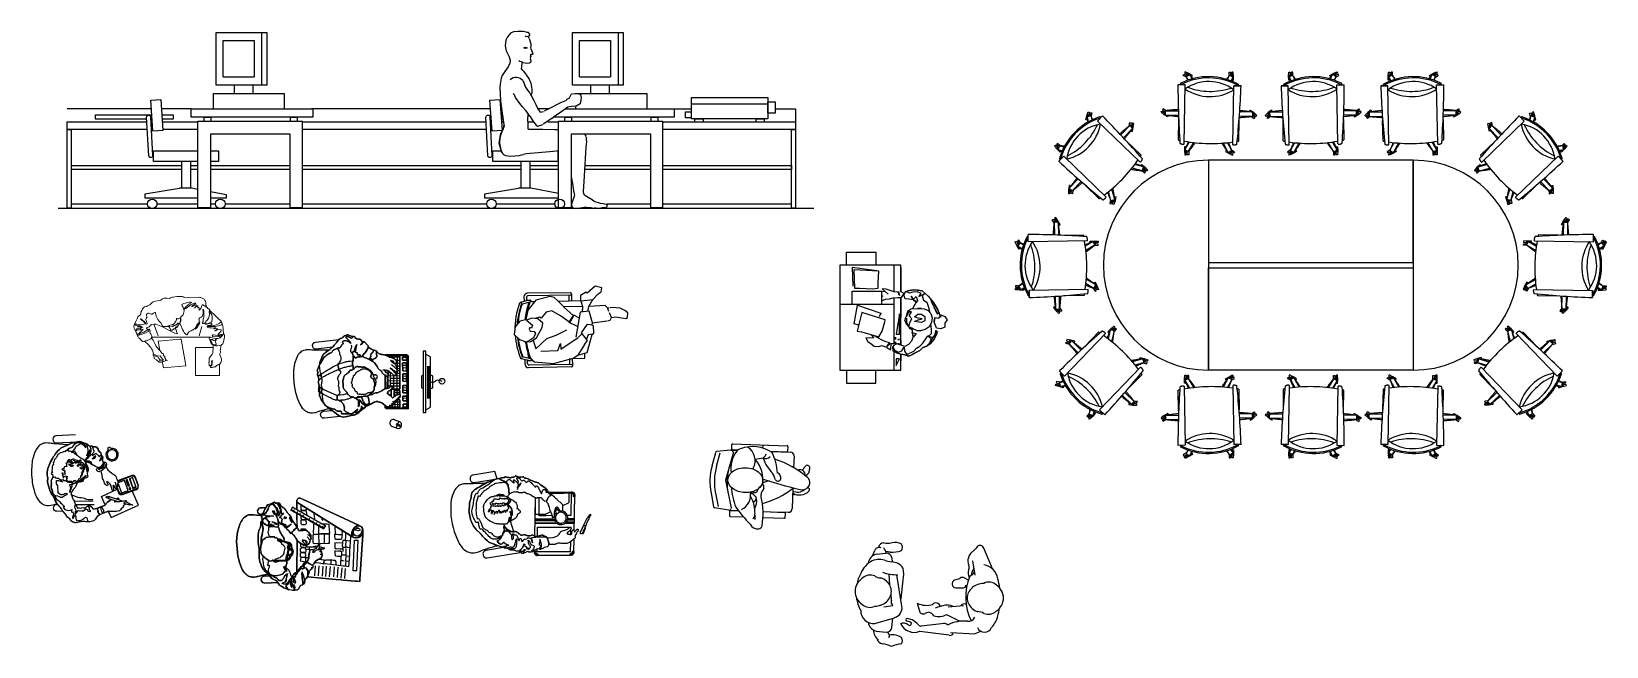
# Model space of a CAD drawing. Header units: metres. Extents: x 1905 to 1922.2, y 1773.7 to 1790.9.
# Drawn here: x 1905.5 to 1917.8, y 1773.71 to 1778.52 of the extents above; entities that cross this region are included whole.
import ezdxf

# ---------------------------------------------------------------- set-up
doc = ezdxf.new("R2010")
doc.units = ezdxf.units.M
doc.linetypes.add('ACAD_ISO10W100', pattern=[18.5, 12, -3, 0.5, -3])
doc.linetypes.add('DASHED', pattern=[70, 50, -20])
for name, color, linetype in [('ARREDI', 7, 'Continuous'), ('MEBEL', 7, 'DASHED'), ('UFFICI', 7, 'Continuous')]:
    doc.layers.add(name, color=color, linetype=linetype)
doc.layers.add('People', color=140, linetype='Continuous', lineweight=0)
doc.layers.add('Vehicles', color=9, linetype='Continuous', lineweight=0)

# ---------------------------------------------------------------- blocks, each defined once
blk = doc.blocks.new('*B10')
at = {"layer": 'Vehicles', "linetype": 'ByBlock'}
for p, q in [((-262, 244), (-245, 254)), ((-245, 254), (-237, 261)), ((-237, 261), (-225, 272)), ((-225, 272), (-217, 277)), ((-217, 277), (-213, 279)), ((-213, 279), (-158, 290)), ((-158, 290), (-154, 294)), ((-154, 294), (-144, 301)), ((-144, 301), (-132, 305)), ((-132, 305), (-124, 306)), ((-124, 306), (-109, 306)), ((-109, 306), (-90, 303)), ((-90, 303), (-83, 307)), ((-83, 307), (-68, 312)), ((-68, 312), (-61, 314)), ((-61, 314), (-32, 317)), ((-32, 317), (11, 317)), ((5, 256), (21, 263)), ((5, 254), (5, 256)), ((12, 240), (5, 254)), ((11, 317), (21, 312)), ((21, 312), (23, 310)), ((21, 263), (42, 269)), ((23, 310), (135, 312)), ((37, 225), (76, 252)), ((66, 261), (40, 241)), ((42, 269), (65, 274)), ((65, 274), (76, 274)), ((85, 272), (66, 261)), ((76, 274), (85, 272)), ((76, 252), (87, 259)), ((85, 237), (115, 254)), ((87, 259), (101, 265)), ((110, 262), (87, 245)), ((101, 265), (107, 267)), ((107, 267), (111, 267)), ((114, 266), (110, 262)), ((111, 267), (114, 266)), ((117, 248), (114, 240)), ((115, 254), (116, 254)), ((116, 254), (117, 251)), ((117, 251), (117, 248)), ((135, 312), (147, 311)), ((147, 311), (155, 310)), ((155, 310), (165, 306)), ((160, 238), (164, 254)), ((164, 254), (169, 252)), ((165, 306), (180, 296)), ((169, 252), (183, 246)), ((180, 296), (186, 288)), ((186, 288), (190, 281)), ((190, 281), (193, 269)), ((193, 269), (197, 236)), ((-364, 105), (-350, 129)), ((-350, 129), (-344, 143)), ((-344, 143), (-339, 158)), ((-339, 158), (-333, 164)), ((-333, 164), (-316, 174)), ((-316, 174), (-314, 188)), ((-316, 142), (-316, 144)), ((-316, 144), (-314, 144)), ((-309, 135), (-316, 142)), ((-314, 188), (-311, 202)), ((-314, 144), (-298, 131)), ((-311, 202), (-307, 210)), ((-294, 122), (-309, 135)), ((-307, 210), (-301, 220)), ((-301, 220), (-296, 227)), ((-298, 131), (-289, 124)), ((-296, 227), (-288, 236)), ((-289, 124), (-281, 116)), ((-288, 236), (-285, 237)), ((-285, 237), (-270, 240)), ((-275, 138), (-274, 147)), ((-266, 107), (-275, 138)), ((-274, 147), (-270, 152)), ((-270, 240), (-262, 244)), ((-270, 175), (-269, 180)), ((-270, 166), (-270, 175)), ((-266, 156), (-270, 166)), ((-270, 152), (-266, 156)), ((-269, 180), (-265, 183)), ((-265, 183), (-258, 187)), ((-258, 187), (-252, 187)), ((-252, 187), (-244, 185)), ((-244, 185), (-234, 181)), ((-234, 181), (-227, 181)), ((-227, 181), (-216, 187)), ((-216, 187), (-205, 194)), ((-205, 194), (-201, 194)), ((-201, 194), (-198, 176)), ((-198, 176), (-195, 165)), ((-195, 165), (-188, 150)), ((-188, 150), (-181, 139)), ((-181, 139), (-168, 122)), ((-46, 115), (-45, 124)), ((-45, 124), (-39, 128)), ((-39, 128), (-36, 138)), ((-38, 146), (-37, 147)), ((-36, 142), (-38, 146)), ((-37, 147), (-33, 144)), ((-36, 138), (-36, 142)), ((-33, 144), (-29, 143)), ((-29, 143), (-24, 144)), ((-24, 144), (-6, 151)), ((-7, 116), (-3, 126)), ((-6, 151), (-4, 151)), ((-4, 134), (-6, 121)), ((-4, 151), (-4, 134)), ((-3, 146), (-1, 158)), ((-3, 126), (-3, 146)), ((-1, 158), (13, 172)), ((16, 231), (12, 240)), ((13, 172), (15, 175)), ((15, 175), (24, 207)), ((18, 221), (16, 231)), ((24, 210), (18, 221)), ((24, 207), (24, 210)), ((27, 225), (25, 220)), ((25, 220), (25, 218)), ((25, 218), (26, 218)), ((26, 218), (37, 225)), ((34, 234), (27, 225)), ((40, 241), (34, 234)), ((84, 241), (83, 237)), ((83, 237), (85, 237)), ((87, 245), (84, 241)), ((114, 240), (104, 227)), ((104, 227), (105, 227)), ((105, 227), (112, 234)), ((112, 234), (125, 244)), ((125, 244), (128, 246)), ((128, 246), (130, 246)), ((130, 238), (129, 233)), ((129, 233), (135, 232)), ((130, 246), (130, 238)), ((135, 232), (138, 230)), ((138, 230), (140, 226)), ((146, 151), (138, 142)), ((138, 142), (138, 140)), ((138, 140), (140, 133)), ((140, 226), (140, 212)), ((140, 212), (142, 211)), ((140, 133), (142, 120)), ((142, 211), (147, 215)), ((156, 156), (146, 151)), ((147, 215), (150, 218)), ((150, 218), (157, 229)), ((164, 163), (156, 156)), ((157, 229), (160, 238)), ((167, 168), (164, 163)), ((171, 177), (167, 168)), ((172, 216), (170, 216)), ((170, 216), (173, 200)), ((170, 119), (172, 123)), ((172, 186), (171, 177)), ((176, 213), (172, 216)), ((173, 200), (172, 186)), ((172, 123), (173, 133)), ((173, 140), (177, 157)), ((173, 133), (173, 140)), ((178, 207), (176, 213)), ((177, 157), (179, 169)), ((179, 198), (178, 207)), ((179, 169), (179, 198)), ((183, 246), (189, 244)), ((189, 244), (196, 236)), ((196, 126), (192, 123)), ((206, 137), (196, 126)), ((197, 236), (200, 234)), ((200, 234), (204, 231)), ((204, 231), (208, 225)), ((213, 148), (206, 137)), ((208, 225), (216, 221)), ((216, 155), (213, 148)), ((216, 221), (223, 214)), ((221, 177), (216, 155)), ((221, 210), (220, 198)), ((220, 198), (221, 177)), ((231, 188), (221, 210)), ((223, 214), (230, 204)), ((230, 204), (263, 172)), ((236, 182), (231, 188)), ((240, 176), (236, 182)), ((239, 122), (242, 140)), ((243, 162), (240, 176)), ((242, 140), (243, 151)), ((243, 151), (243, 162)), ((263, 172), (291, 144)), ((291, 144), (312, 125)), ((312, 125), (315, 120)), ((-368, 83), (-367, 94)), ((-366, 67), (-368, 83)), ((-367, 94), (-364, 105)), ((-354, 42), (-366, 67)), ((-360, 96), (-359, 99)), ((-358, 94), (-360, 96)), ((-359, 99), (-356, 103)), ((-352, 91), (-358, 94)), ((-356, 103), (-354, 104)), ((-354, 104), (-352, 102)), ((-346, 32), (-354, 42)), ((-353, 57), (-352, 61)), ((-352, 54), (-353, 57)), ((-352, 102), (-345, 99)), ((-337, 88), (-352, 91)), ((-352, 61), (-348, 65)), ((-348, 50), (-352, 54)), ((-348, 65), (-342, 67)), ((-346, 54), (-348, 50)), ((-342, 58), (-346, 54)), ((-346, 22), (-346, 32)), ((-343, 16), (-346, 22)), ((-345, 99), (-332, 97)), ((-345, 28), (-344, 28)), ((-344, 28), (-342, 22)), ((-343, 81), (-334, 84)), ((-343, 80), (-343, 81)), ((-332, 80), (-343, 80)), ((-338, 7), (-343, 16)), ((-342, 67), (-321, 65)), ((-335, 58), (-342, 58)), ((-342, 22), (-338, 21)), ((-338, 21), (-334, 17)), ((-336, 2), (-338, 7)), ((-330, 88), (-337, 88)), ((-319, 57), (-335, 58)), ((-334, 84), (-323, 83)), ((-334, 17), (-330, 16)), ((-332, 97), (-317, 97)), ((-321, 78), (-332, 80)), ((-315, 86), (-330, 88)), ((-330, 23), (-329, 28)), ((-330, 16), (-306, 23)), ((-328, 23), (-330, 23)), ((-329, 28), (-326, 34)), ((-326, 23), (-328, 23)), ((-326, 34), (-322, 38)), ((-322, 28), (-326, 23)), ((-323, 83), (-304, 77)), ((-322, 38), (-303, 52)), ((-312, 33), (-322, 31)), ((-322, 31), (-322, 28)), ((-311, 73), (-321, 78)), ((-321, 65), (-317, 66)), ((-310, 59), (-319, 57)), ((-317, 97), (-305, 99)), ((-317, 66), (-314, 68)), ((-311, 84), (-315, 86)), ((-314, 68), (-310, 72)), ((-301, 37), (-312, 33)), ((-302, 78), (-311, 84)), ((-310, 72), (-311, 73)), ((-296, 63), (-310, 59)), ((-306, 23), (-291, 28)), ((-305, 99), (-290, 102)), ((-304, 77), (-302, 78)), ((-303, 52), (-298, 58)), ((-292, 40), (-301, 37)), ((-298, 58), (-296, 62)), ((-296, 62), (-296, 63)), ((-287, 115), (-294, 122)), ((-259, 57), (-292, 40)), ((-291, 28), (-275, 35)), ((-290, 102), (-283, 105)), ((-283, 110), (-287, 115)), ((-283, 105), (-283, 110)), ((-281, 116), (-279, 112)), ((-279, 112), (-278, 107)), ((-278, 107), (-277, 104)), ((-277, 104), (-273, 101)), ((-275, 35), (-256, 44)), ((-273, 101), (-269, 101)), ((-269, 101), (-266, 104)), ((-268, 73), (-269, 69)), ((-269, 69), (-258, 58)), ((-265, 76), (-268, 73)), ((-266, 104), (-266, 107)), ((-250, 82), (-265, 76)), ((-258, 58), (-259, 57)), ((-254, 58), (-256, 58)), ((-256, 44), (-255, 46)), ((-255, 46), (-250, 55)), ((-250, 63), (-254, 58)), ((-245, 86), (-250, 82)), ((-248, 63), (-250, 63)), ((-250, 55), (-250, 56)), ((-242, 50), (-248, 63)), ((-241, 89), (-245, 86)), ((-243, 36), (-242, 50)), ((-241, 32), (-243, 36)), ((-238, 96), (-241, 89)), ((-237, 27), (-241, 32)), ((-234, 96), (-238, 96)), ((-234, 22), (-237, 27)), ((-231, 97), (-234, 96)), ((-229, 10), (-234, 22)), ((-229, 99), (-231, 97)), ((-230, 0), (230, 0)), ((-214, 98), (-229, 99)), ((-228, 3), (-229, 10)), ((-209, 101), (-214, 98)), ((-204, 103), (-209, 101)), ((-179, 12), (-209, 96)), ((-198, 102), (-204, 103)), ((-171, 91), (-198, 102)), ((-135, 77), (-171, 91)), ((-168, 122), (-155, 109)), ((-155, 109), (-148, 92)), ((-148, 92), (-141, 85)), ((-141, 85), (-132, 83)), ((-66, 40), (-135, 77)), ((-132, 83), (-117, 84)), ((-117, 84), (-111, 85)), ((-111, 85), (-103, 85)), ((-106, 87), (-92, 91)), ((-89, 87), (-106, 87)), ((-103, 85), (-98, 82)), ((-100, 84), (-101, 85)), ((-101, 85), (-93, 84)), ((-98, 82), (-91, 79)), ((-93, 84), (-90, 81)), ((-92, 91), (-74, 98)), ((-91, 79), (-88, 71)), ((-90, 81), (-88, 83)), ((-87, 86), (-89, 87)), ((-88, 83), (-87, 86)), ((-88, 71), (-84, 67)), ((-84, 67), (-83, 59)), ((-83, 59), (-79, 55)), ((-79, 55), (-75, 54)), ((-75, 54), (-72, 54)), ((-74, 98), (-69, 99)), ((-74, 85), (-56, 91)), ((-64, 85), (-74, 85)), ((-72, 54), (-67, 56)), ((-69, 99), (-59, 99)), ((-67, 56), (-60, 62)), ((-50, 33), (-66, 40)), ((-56, 88), (-64, 85)), ((-60, 62), (-58, 65)), ((-59, 99), (-56, 104)), ((-58, 65), (-49, 65)), ((-56, 104), (-46, 115)), ((-56, 91), (-43, 96)), ((-41, 94), (-56, 88)), ((-29, 26), (-50, 33)), ((-38, 80), (-49, 67)), ((-49, 65), (-46, 67)), ((-46, 67), (-43, 67)), ((-45, 70), (-38, 79)), ((-41, 70), (-45, 69)), ((-45, 69), (-45, 70)), ((-43, 96), (-31, 103)), ((-43, 67), (-38, 54)), ((-32, 101), (-41, 94)), ((-35, 82), (-38, 80)), ((-38, 79), (-35, 81)), ((-38, 54), (-34, 38)), ((-33, 77), (-36, 73)), ((-35, 81), (-35, 82)), ((-34, 38), (-28, 27)), ((-16, 105), (-33, 77)), ((-25, 108), (-32, 101)), ((-31, 103), (-24, 112)), ((-28, 27), (-29, 26)), ((-23, 111), (-25, 108)), ((-24, 112), (-23, 111)), ((-9, 114), (-16, 105)), ((-6, 121), (-9, 114)), ((-9, 112), (-7, 116)), ((-9, 110), (-9, 112)), ((-1, 92), (-9, 110)), ((11, 61), (-1, 92)), ((18, 47), (11, 61)), ((25, 37), (18, 47)), ((32, 28), (25, 37)), ((40, 22), (32, 28)), ((46, 18), (40, 22)), ((48, 18), (46, 18)), ((55, 35), (48, 21)), ((48, 21), (48, 18)), ((58, 40), (55, 35)), ((60, 42), (58, 40)), ((67, 44), (60, 42)), ((78, 51), (67, 44)), ((93, 58), (78, 51)), ((98, 61), (93, 58)), ((109, 72), (98, 61)), ((124, 96), (109, 72)), ((109, 62), (123, 80)), ((110, 62), (109, 62)), ((123, 74), (110, 62)), ((123, 80), (133, 95)), ((136, 93), (123, 74)), ((131, 105), (124, 96)), ((138, 112), (131, 105)), ((133, 95), (138, 106)), ((143, 107), (136, 93)), ((138, 106), (139, 112)), ((139, 112), (138, 112)), ((140, 10), (161, 85)), ((142, 120), (144, 118)), ((146, 118), (143, 107)), ((144, 118), (146, 118)), ((167, 116), (170, 119)), ((167, 111), (167, 116)), ((171, 107), (167, 111)), ((175, 106), (171, 107)), ((177, 106), (175, 106)), ((178, 108), (177, 106)), ((181, 110), (178, 108)), ((186, 111), (181, 110)), ((193, 120), (186, 111)), ((186, 104), (187, 105)), ((192, 103), (186, 104)), ((187, 105), (195, 105)), ((192, 123), (193, 120)), ((204, 103), (192, 103)), ((195, 105), (212, 108)), ((221, 107), (204, 103)), ((205, 78), (204, 85)), ((204, 85), (220, 84)), ((222, 74), (205, 78)), ((206, 91), (206, 92)), ((206, 92), (212, 92)), ((211, 90), (206, 91)), ((218, 89), (211, 90)), ((212, 108), (221, 112)), ((212, 92), (228, 93)), ((230, 89), (218, 89)), ((220, 84), (249, 84)), ((221, 112), (235, 118)), ((235, 111), (221, 107)), ((236, 73), (222, 74)), ((228, 93), (232, 95)), ((230, 0), (228, -2)), ((253, 92), (230, 89)), ((232, 95), (240, 100)), ((235, 118), (239, 122)), ((239, 108), (235, 111)), ((250, 72), (236, 73)), ((240, 103), (239, 108)), ((240, 100), (240, 103)), ((244, 10), (248, 15)), ((245, 7), (244, 10)), ((247, 6), (245, 7)), ((282, 9), (247, 6)), ((248, 15), (250, 18)), ((249, 84), (270, 85)), ((269, 75), (250, 72)), ((250, 18), (254, 18)), ((273, 97), (253, 92)), ((254, 18), (269, 17)), ((256, 65), (263, 68)), ((260, 65), (256, 65)), ((278, 69), (260, 65)), ((263, 68), (267, 72)), ((263, 52), (273, 55)), ((265, 51), (263, 52)), ((286, 59), (265, 51)), ((267, 72), (269, 75)), ((269, 17), (295, 12)), ((270, 85), (300, 91)), ((297, 107), (273, 97)), ((273, 55), (280, 60)), ((282, 69), (278, 69)), ((280, 60), (282, 64)), ((282, 64), (282, 69)), ((292, 8), (282, 9)), ((303, 60), (286, 59)), ((290, 24), (292, 27)), ((290, 21), (290, 24)), ((292, 19), (290, 21)), ((292, 27), (305, 40)), ((301, 20), (292, 19)), ((303, 1), (292, 8)), ((295, 12), (314, 14)), ((311, 118), (297, 107)), ((300, 91), (309, 94)), ((310, 22), (301, 20)), ((312, 58), (303, 60)), ((306, 0), (303, 1)), ((305, 40), (313, 50)), ((307, 1), (306, 0)), ((308, 4), (307, 1)), ((310, 9), (308, 4)), ((309, 94), (316, 97)), ((309, -1), (323, 13)), ((317, 22), (310, 22)), ((314, 9), (310, 9)), ((313, 118), (311, 118)), ((314, 56), (312, 58)), ((315, 115), (313, 118)), ((313, 50), (314, 56)), ((314, 14), (318, 18)), ((318, 10), (314, 9)), ((315, 120), (318, 113)), ((316, 116), (315, 115)), ((316, 97), (319, 99)), ((319, 21), (317, 22)), ((318, 113), (325, 86)), ((318, 18), (319, 21)), ((324, 16), (318, 10)), ((319, 99), (319, 101)), ((319, 101), (320, 101)), ((323, 13), (330, 24)), ((329, 24), (324, 16)), ((325, 86), (328, 81)), ((328, 81), (326, 73)), ((326, 73), (328, 66)), ((328, 66), (330, 48)), ((330, 24), (329, 24)), ((330, 48), (332, 39)), ((332, 39), (332, 30)), ((332, 30), (334, 28)), ((334, 28), (337, 23)), ((335, -22), (339, 0)), ((337, 23), (340, 10)), ((340, 10), (340, 3)), ((-333, -1), (-318, -14)), ((-318, -14), (-311, -22)), ((-311, -22), (-305, -31)), ((-305, -31), (-302, -33)), ((-302, -33), (-296, -33)), ((-296, -33), (-286, -31)), ((-286, -31), (-256, -57)), ((-285, -30), (-277, -29)), ((-277, -29), (-272, -28)), ((-272, -27), (-270, -27)), ((-270, -27), (-242, -14)), ((-256, -57), (-251, -63)), ((-246, -69), (-251, -63)), ((-237, -80), (-246, -69)), ((-242, -14), (-237, -12)), ((-237, -12), (-231, -7)), ((-230, -91), (-237, -80)), ((-231, -7), (-230, -7)), ((-230, -5), (-230, 0)), ((-218, -22), (-230, -5)), ((-224, -101), (-230, -91)), ((-218, -119), (-224, -101)), ((-205, -50), (-218, -22)), ((-215, -133), (-218, -119)), ((-198, -68), (-205, -50)), ((-175, -95), (-198, -68)), ((-10, -14), (-179, -31)), ((-179, -31), (-166, -103)), ((-174, -96), (-175, -95)), ((-166, -103), (-174, -96)), ((-156, -116), (-166, -103)), ((-149, -127), (-156, -116)), ((0, -14), (-10, -14)), ((36, -220), (0, -14)), ((113, -300), (112, -79)), ((112, -79), (251, -79)), ((220, -6), (219, -11)), ((219, -11), (221, -16)), ((228, -2), (220, -6)), ((221, -16), (231, -36)), ((229, -3), (272, -9)), ((236, -28), (230, -18)), ((230, -18), (235, -18)), ((231, -36), (237, -50)), ((235, -18), (242, -19)), ((242, -48), (236, -28)), ((237, -50), (240, -58)), ((240, -58), (250, -63)), ((242, -19), (257, -26)), ((245, -54), (242, -48)), ((249, -58), (245, -54)), ((247, -123), (251, -83)), ((254, -59), (249, -58)), ((250, -63), (272, -66)), ((250, -63), (250, -69)), ((251, -83), (250, -69)), ((275, -59), (254, -59)), ((257, -26), (261, -26)), ((261, -26), (266, -23)), ((266, -23), (273, -15)), ((274, -16), (270, -38)), ((270, -38), (275, -51)), ((272, -9), (287, -9)), ((272, -66), (281, -67)), ((273, -15), (274, -16)), ((275, -51), (275, -56)), ((275, -56), (275, -59)), ((281, -67), (297, -65)), ((287, -9), (297, -8)), ((297, -8), (305, -5)), ((297, -65), (312, -62)), ((304, -130), (307, -118)), ((305, -5), (309, -1)), ((306, -104), (312, -62)), ((307, -110), (306, -104)), ((307, -118), (307, -110)), ((312, -62), (318, -58)), ((318, -58), (325, -52)), ((325, -52), (329, -45)), ((329, -45), (332, -35)), ((332, -35), (335, -22)), ((-219, -135), (-217, -133)), ((-219, -139), (-219, -135)), ((-217, -140), (-219, -139)), ((-217, -133), (-215, -133)), ((-187, -154), (-217, -140)), ((-215, -133), (-180, -148)), ((-212, -143), (-210, -161)), ((-210, -161), (-209, -165)), ((-209, -165), (-191, -176)), ((-191, -176), (-172, -196)), ((-177, -159), (-187, -154)), ((-180, -148), (-164, -144)), ((-175, -164), (-177, -159)), ((-175, -168), (-175, -164)), ((-172, -169), (-175, -168)), ((-167, -173), (-172, -169)), ((-172, -196), (-156, -194)), ((-166, -175), (-167, -173)), ((-167, -186), (-166, -175)), ((-162, -177), (-167, -186)), ((-164, -144), (-160, -147)), ((-160, -177), (-162, -177)), ((-160, -147), (-157, -153)), ((-153, -179), (-160, -177)), ((-157, -153), (-154, -162)), ((-156, -194), (-147, -193)), ((-154, -162), (-143, -173)), ((-149, -182), (-153, -179)), ((-141, -128), (-149, -127)), ((-143, -177), (-149, -187)), ((-149, -187), (-149, -182)), ((-147, -193), (-143, -193)), ((-147, -193), (-138, -239)), ((-143, -173), (-139, -177)), ((-136, -179), (-143, -177)), ((-143, -193), (-136, -189)), ((-137, -132), (-141, -128)), ((-139, -143), (-137, -138)), ((-136, -146), (-139, -143)), ((-139, -177), (-134, -179)), ((-138, -239), (36, -223)), ((-137, -138), (-137, -132)), ((-132, -147), (-136, -146)), ((-134, -179), (-136, -179)), ((-136, -189), (-127, -187)), ((-127, -149), (-132, -147)), ((-128, -160), (-126, -159)), ((-122, -169), (-128, -160)), ((-126, -152), (-127, -149)), ((-127, -187), (-123, -185)), ((-126, -157), (-126, -152)), ((-126, -159), (-126, -157)), ((-123, -185), (-122, -179)), ((-121, -173), (-122, -169)), ((-122, -179), (-106, -182)), ((-106, -182), (-121, -173)), ((36, -223), (36, -220)), ((218, -198), (219, -194)), ((218, -202), (218, -198)), ((220, -207), (218, -202)), ((219, -194), (220, -185)), ((220, -166), (227, -154)), ((220, -185), (220, -166)), ((220, -214), (220, -207)), ((220, -223), (220, -214)), ((221, -224), (220, -223)), ((227, -224), (221, -224)), ((227, -154), (242, -133)), ((228, -223), (227, -224)), ((229, -222), (228, -223)), ((232, -221), (229, -222)), ((230, -231), (232, -227)), ((230, -234), (230, -231)), ((232, -236), (230, -234)), ((234, -218), (232, -221)), ((232, -227), (239, -221)), ((235, -237), (232, -236)), ((237, -211), (234, -218)), ((242, -237), (235, -237)), ((239, -201), (237, -211)), ((240, -186), (238, -188)), ((238, -188), (239, -201)), ((244, -210), (239, -221)), ((243, -181), (240, -186)), ((242, -133), (247, -123)), ((245, -236), (242, -237)), ((244, -196), (243, -180)), ((243, -180), (243, -181)), ((244, -210), (244, -196)), ((244, -196), (244, -210)), ((257, -230), (245, -236)), ((268, -230), (257, -230)), ((271, -229), (268, -230)), ((277, -222), (271, -229)), ((280, -222), (277, -222)), ((285, -218), (280, -222)), ((287, -215), (285, -218)), ((290, -216), (287, -215)), ((296, -216), (290, -216)), ((297, -214), (296, -216)), ((298, -214), (297, -214)), ((313, -191), (299, -212)), ((299, -212), (299, -299)), ((304, -137), (304, -130)), ((308, -151), (304, -137)), ((308, -151), (316, -169)), ((316, -183), (313, -191)), ((316, -169), (317, -172)), ((317, -172), (316, -172)), ((317, -177), (316, -183)), ((317, -172), (317, -173)), ((317, -173), (317, -177)), ((299, -299), (113, -300))]:
    blk.add_line(p, q, dxfattribs=at)
blk = doc.blocks.new('LANDSCAP0149')
at = {"color": 0, "linetype": 'ByBlock'}
blk.add_blockref('*B10', (0, 0), dxfattribs=at)
blk = doc.blocks.new('CCADUNITCIRCLE', base_point=(0.01, 0.01))
at = {"color": 0, "linetype": 'ByBlock'}
blk.add_circle((0, 0), 1, dxfattribs=at)
blk = doc.blocks.new('CCADLAY2OBJ577')
at = {"layer": 'UFFICI', "color": 7, "linetype": 'Continuous'}
blk.add_arc((0, 0), 1, 303.68959, 14.03636, dxfattribs=at)
blk = doc.blocks.new('CCADLAY2OBJ495')
at = {"layer": 'UFFICI', "color": 7, "linetype": 'Continuous'}
blk.add_arc((0, 0), 1, 140.2756, 243.5885, dxfattribs=at)
blk = doc.blocks.new('CCADLAY2OBJ400')
at = {"layer": 'UFFICI', "color": 7, "linetype": 'Continuous'}
blk.add_arc((0, 0), 1, 39.7828, 132.8754, dxfattribs=at)
blk = doc.blocks.new('CCADLAY2OBJ419')
at = {"layer": 'UFFICI', "color": 7, "linetype": 'Continuous'}
for p, q in [((0.033904, 0.090641), (0.057604, 0.103048)), ((0.057604, 0.103049), (0.079283, 0.114243)), ((0.079284, 0.114244), (0.102309, 0.126246)), ((0.10231, 0.126247), (0.124798, 0.136093)), ((0.145834, 0.101084), (0.11225, 0.074629)), ((0.023986, 0.014124), (0.001969, 0.001969)), ((0.010206, 0.078233), (0.033904, 0.09064)), ((0.055762, 0.035966), (0.023986, 0.014124)), ((0.055762, 0.035966), (0.063435, 0.041494)), ((0.11225, 0.074628), (0.063435, 0.041494))]:
    blk.add_line(p, q, dxfattribs=at)
blk = doc.blocks.new('CCADLAY2OBJ431')
at = {"layer": 'UFFICI', "color": 7, "linetype": 'Continuous'}
for p, q in [((0.001969, 0.038264), (0.015337, 0.044404)), ((0.015464, 0.046837), (0.03358, 0.057157)), ((0.044282, 0.005704), (0.021757, 0.001969)), ((0.033581, 0.057157), (0.043697, 0.07976)), ((0.043697, 0.07976), (0.066207, 0.083206)), ((0.071246, 0.008918), (0.044282, 0.005704)), ((0.066207, 0.083206), (0.084021, 0.082273)), ((0.09424, 0.021593), (0.071246, 0.008918)), ((0.084021, 0.082273), (0.09714, 0.076959)), ((0.099902, 0.044429), (0.09424, 0.021593)), ((0.097141, 0.076959), (0.100627, 0.058271)), ((0.100627, 0.05827), (0.099902, 0.044429))]:
    blk.add_line(p, q, dxfattribs=at)
blk = doc.blocks.new('CCADLAY2OBJ533')
at = {"layer": 'UFFICI', "color": 7, "linetype": 'Continuous'}
blk.add_arc((0, 0), 1, 180, 270, dxfattribs=at)
blk = doc.blocks.new('CCADLAY2OBJ473')
at = {"layer": 'UFFICI', "color": 7, "linetype": 'Continuous'}
blk.add_arc((0, 0), 1, 128.6595, 198.4362, dxfattribs=at)
blk = doc.blocks.new('CCADLAY2OBJ472')
at = {"layer": 'UFFICI', "color": 7, "linetype": 'Continuous'}
blk.add_arc((0, 0), 1, 270, 90, dxfattribs=at)
blk = doc.blocks.new('CCADLAY2OBJ468')
at = {"layer": 'UFFICI', "color": 7, "linetype": 'Continuous'}
blk.add_arc((0, 0), 1, 270, 90, dxfattribs=at)
blk = doc.blocks.new('man_top_1')
at = {"color": 0, "linetype": 'ByBlock'}
for p, q in [((-0.485, 0.604), (-0.467, 0.647)), ((-0.457, 0.617), (-0.379, 0.625)), ((0.325, 0.665), (0.295, 0.635)), ((0.453, 0.503), (0.385, 0.665)), ((-0.377, 0.567), (-0.337, 0.557)), ((-0.335, 0.59), (-0.332, 0.557)), ((0.295, 0.565), (0.315, 0.455)), ((-0.35, 0.376), (-0.356, 0.463)), ((-0.255, 0.211), (-0.294, 0.457)), ((-0.247, 0.417), (-0.264, 0.268)), ((0.195, 0.425), (0.155, 0.415)), ((0.264, 0.415), (0.225, 0.435)), ((-0.337, 0.257), (-0.34, 0.306)), ((0.165, 0.355), (0.225, 0.355)), ((0.239, 0.361), (0.252, 0.366)), ((-0.397, 0.207), (-0.327, 0.217)), ((-0.135, 0.235), (-0.115, 0.165)), ((-0.045, 0.165), (-0.075, 0.155)), ((0.025, 0.205), (0.005, 0.195)), ((0.065, 0.215), (0.025, 0.205)), ((0.195, 0.094), (0.095, 0.145)), ((0.225, 0.215), (0.105, 0.205)), ((-0.467, 0.077), (-0.312, 0.122)), ((-0.457, 0.017), (-0.379, 0.01)), ((-0.335, 0.045), (-0.327, 0.117)), ((-0.175, 0.105), (-0.215, 0.115)), ((-0.195, 0.089), (-0.215, 0.095)), ((0.115, -0.015), (-0.115, 0.015)), ((0.055, 0.075), (-0.105, 0.055)), ((0.125, 0.005), (0.315, -0.005))]:
    blk.add_line(p, q, dxfattribs=at)
for centre, radius, start, end in [((-0.434, 0.535), 0.0854, 105.9581, 170.6059), ((-0.433, 0.635), 0.0361, 63.4885, 160.1143), ((-0.396, 0.666), 0.0414, 90.9274, 173.1804), ((-0.367, 0.838), 0.134, 257.079, 282.921), ((-0.457, 0.613), 0.0806, 8.7667, 42.3599), ((-0.402, 0.371), 0.267, 78.1794, 85.1596), ((-0.375, 0.585), 0.04, 6.3402, 95.7106), ((-0.335, 0.83), 0.198, 266.3608, 293.0596), ((-0.31, 0.596), 0.114, 62.1702, 103.5798), ((-0.302, 0.672), 0.051, 330.6403, 29.3597), ((0.35, 0.564), 0.09, 127.849, 198.7525), ((0.355, 0.655), 0.0316, 18.4349, 161.5651), ((-0.392, 0.391), 0.2, 118.3587, 157.6669), ((-0.432, 0.406), 0.17, 71.1235, 108.8765), ((-0.335, 0.454), 0.103, 30.9454, 90.9454), ((-0.402, 0.462), 0.162, 343.8267, 16.1733), ((0.344, 0.474), 0.0821, 165.192, 207.3089), ((0.235, 0.515), 0.0361, 326.3099, 33.6901), ((0.377, 0.449), 0.0913, 141.6584, 176.9814), ((0.366, 0.407), 0.129, 8.0008, 81.4768), ((-0.501, 0.327), 0.12, 123.5573, 236.4427), ((-0.309, 0.322), 0.305, 151.5931, 168.9039), ((-0.503, 0.365), 0.09, 66.7994, 135.8205), ((-0.421, 0.517), 0.084, 236.4247, 270.7796), ((-0.465, 0.305), 0.136, 49.5739, 70.5647), ((-0.293, 0.793), 0.336, 250.1125, 270.9629), ((-0.453, 0.319), 0.118, 25.9314, 49.5739), ((-0.436, 0.327), 0.0985, 0, 25.9314), ((0.169, 0.386), 0.0316, 115.3565, 263.5682), ((0.217, 0.408), 0.0283, 74.4471, 142.4228), ((0.225, 0.375), 0.02, 270, 0), ((0.683, 0.283), 0.44, 158.2805, 205.1481), ((0.206, 0.555), 0.13, 302.1807, 327.2869), ((0.382, 0.253), 0.136, 109.4353, 130.4261), ((0.389, 0.232), 0.158, 91.8707, 109.4353), ((0.424, 0.315), 0.0849, 44.9268, 118.1329), ((0.418, 0.275), 0.12, 303.5573, 56.4427), ((0.015, 0.28), 0.5, 8.1829, 16.858), ((-0.309, 0.322), 0.305, 188.1089, 208.4069), ((-0.453, 0.336), 0.118, 310.4261, 334.0686), ((-0.436, 0.327), 0.0985, 334.0686, 0), ((-0.303, 0.245), 0.0361, 159.1624, 228.9101), ((0.352, 0.275), 0.0985, 154.0686, 180), ((0.352, 0.275), 0.0985, 180, 205.9314), ((0.37, 0.266), 0.118, 130.4261, 154.0686), ((-0.477, 0.177), 0.1, 179.7127, 275.7399), ((-0.507, 0.287), 0.0849, 224.9268, 298.1329), ((-0.472, 0.37), 0.158, 271.8707, 289.4353), ((-0.465, 0.349), 0.136, 289.4353, 310.4261), ((-0.334, 0.199), 0.08, 285.9454, 9.0903), ((-0.062, 0.383), 0.165, 243.8248, 286.6479), ((-0.09, 0.179), 0.0283, 209.1721, 302.7554), ((-0.064, 0.098), 0.07, 32.2053, 74.0549), ((0.011, 0.201), 0.0361, 15.7292, 137.2377), ((0.032, 0.272), 0.141, 254.8977, 296.5235), ((0.097, 0.108), 0.112, 64.1119, 106.4908), ((0.232, 0.198), 0.0316, 60.0749, 147.2772), ((0.264, 0.153), 0.0583, 261.4497, 331.6804), ((0.37, 0.284), 0.118, 205.9314, 229.5739), ((0.382, 0.297), 0.136, 229.5739, 250.5647), ((0.338, 0.085), 0.084, 56.4247, 90.7796), ((0.419, 0.238), 0.09, 246.7994, 315.8205), ((0.316, 0.174), 0.182, 315.094, 347.7749), ((0.015, 0.28), 0.5, 343.142, 350.3925), ((-0.434, 0.099), 0.0854, 189.3941, 254.0419), ((-0.387, 0.023), 0.0906, 177.8542, 236.5821), ((-0.375, 0.049), 0.04, 264.2894, 353.6598), ((-0.386, -0.017), 0.033, 332.1199, 55.5221), ((-0.244, 0.018), 0.0608, 50.5377, 110.5377), ((-0.159, 0.124), 0.117, 204.5583, 291.8389), ((-0.215, 0.105), 0.01, 90, 270), ((-0.195, 0.075), 0.0141, 225, 90), ((-0.246, -0.034), 0.156, 39.5131, 63.1673), ((-0.098, 0.094), 0.04, 227.2041, 259.6658), ((0.071, 0.023), 0.0539, 50.4328, 106.9474), ((0.231, -0.174), 0.27, 84.8539, 117.7659), ((0.122, 0.007), 0.0233, 252.7671, 351.8876), ((0.413, -0.181), 0.201, 103.7793, 119.0695), ((0.39, 0.069), 0.06, 203.5565, 336.4435), ((-0.399, -0.032), 0.051, 193.12, 260.4292), ((-0.438, -0.324), 0.243, 65.4505, 82.6587), ((-0.33, -0.146), 0.134, 57.2332, 100.1718), ((-0.242, -0.314), 0.232, 93.7969, 114.2755), ((-0.31, -0.058), 0.0583, 334.612, 25.388)]:
    blk.add_arc(centre, radius, start, end, dxfattribs=at)
blk = doc.blocks.new('man_top_2')
for p, q in [((0.354, 0.634), (0.292, 0.58)), ((0.405, 0.622), (0.354, 0.634)), ((0.4, 0.59), (0.405, 0.622)), ((-0.162, 0.524), (-0.233, 0.506)), ((-0.148, 0.511), (-0.224, 0.491)), ((-0.203, 0.552), (-0.202, 0.514)), ((-0.182, 0.547), (-0.182, 0.519)), ((-0.182, 0.524), (-0.154, 0.524)), ((0.158, 0.583), (-0.178, 0.578)), ((-0.11, 0.524), (-0.173, 0.446)), ((0.16, 0.563), (-0.172, 0.557)), ((-0.119, 0.512), (-0.147, 0.512)), ((0.003, 0.554), (-0.11, 0.524)), ((0.033, 0.544), (0.003, 0.554)), ((0.057, 0.524), (0.033, 0.544)), ((0.108, 0.473), (0.057, 0.524)), ((0.242, 0.518), (0.066, 0.515)), ((0.149, 0.563), (0.149, 0.517)), ((0.169, 0.573), (0.17, 0.517)), ((0.283, 0.587), (0.238, 0.561)), ((0.238, 0.561), (0.239, 0.527)), ((0.239, 0.527), (0.254, 0.475)), ((0.242, 0.518), (0.337, 0.53)), ((0.292, 0.58), (0.283, 0.587)), ((0.303, 0.476), (0.335, 0.53)), ((0.335, 0.53), (0.377, 0.574)), ((0.377, 0.574), (0.4, 0.59)), ((-0.187, 0.371), (-0.235, 0.361)), ((-0.173, 0.446), (-0.187, 0.371)), ((-0.14, 0.383), (-0.182, 0.368)), ((-0.093, 0.379), (-0.14, 0.383)), ((-0.081, 0.391), (-0.115, 0.382)), ((-0.056, 0.346), (-0.093, 0.379)), ((-0.069, 0.383), (-0.081, 0.391)), ((-0.029, 0.43), (-0.069, 0.383)), ((0.016, 0.44), (-0.029, 0.43)), ((0.082, 0.402), (0.016, 0.44)), ((0.155, 0.35), (0.082, 0.402)), ((0.106, 0.473), (0.182, 0.404)), ((0.254, 0.475), (0.108, 0.473)), ((0.182, 0.404), (0.148, 0.353)), ((0.188, 0.407), (0.155, 0.35)), ((0.227, 0.387), (0.188, 0.407)), ((0.236, 0.43), (0.202, 0.235)), ((0.307, 0.438), (0.236, 0.43)), ((0.254, 0.475), (0.251, 0.432)), ((0.302, 0.474), (0.295, 0.436)), ((0.433, 0.483), (0.303, 0.476)), ((0.334, 0.347), (0.307, 0.438)), ((0.452, 0.461), (0.433, 0.483)), ((0.45, 0.46), (0.459, 0.438)), ((0.464, 0.463), (0.452, 0.461)), ((-0.27, 0.316), (-0.279, 0.257)), ((-0.279, 0.257), (-0.237, 0.216)), ((-0.235, 0.361), (-0.27, 0.316)), ((-0.182, 0.368), (-0.135, 0.328)), ((-0.156, 0.311), (-0.162, 0.299)), ((-0.162, 0.299), (-0.154, 0.283)), ((-0.144, 0.307), (-0.156, 0.311)), ((-0.154, 0.283), (-0.124, 0.279)), ((-0.135, 0.328), (-0.144, 0.307)), ((-0.113, 0.263), (-0.128, 0.23)), ((-0.124, 0.279), (-0.113, 0.263)), ((-0.105, 0.23), (-0.061, 0.31)), ((-0.061, 0.31), (-0.056, 0.346)), ((-0.023, 0.225), (0.05, 0.252)), ((0.05, 0.252), (0.133, 0.294)), ((0.148, 0.353), (0.212, 0.321)), ((0.252, 0.265), (0.223, 0.236)), ((0.248, 0.27), (0.295, 0.337)), ((0.294, 0.209), (0.248, 0.27)), ((0.3, 0.254), (0.287, 0.22)), ((0.291, 0.116), (0.329, 0.256)), ((0.295, 0.337), (0.33, 0.331)), ((0.33, 0.258), (0.3, 0.254)), ((0.329, 0.256), (0.342, 0.267)), ((0.33, 0.329), (0.334, 0.347)), ((0.341, 0.325), (0.33, 0.329)), ((0.334, 0.347), (0.445, 0.363)), ((0.342, 0.267), (0.341, 0.325)), ((-0.237, 0.216), (-0.193, 0.201)), ((-0.193, 0.201), (-0.183, 0.194)), ((-0.159, 0.209), (-0.183, 0.2)), ((-0.183, 0.2), (-0.149, 0.201)), ((-0.183, 0.194), (-0.17, 0.084)), ((-0.128, 0.23), (-0.159, 0.209)), ((-0.149, 0.201), (-0.105, 0.23)), ((-0.131, 0.212), (-0.109, 0.144)), ((-0.109, 0.144), (-0.023, 0.225)), ((-0.072, 0.126), (0.062, 0.132)), ((0.062, 0.132), (0.084, 0.187)), ((0.084, 0.187), (0.086, 0.141)), ((0.086, 0.141), (0.222, 0.234)), ((0.271, 0.179), (0.217, 0.095)), ((0.271, 0.179), (0.294, 0.209)), ((-0.155, 0.051), (-0.225, 0.067)), ((-0.14, 0.065), (-0.217, 0.082)), ((-0.194, 0.022), (-0.194, 0.06)), ((-0.174, 0.028), (-0.174, 0.056)), ((-0.174, 0.051), (-0.146, 0.052)), ((-0.17, 0.084), (-0.12, 0.043)), ((0.168, 0.003), (-0.168, -0.003)), ((0.169, 0.023), (-0.163, 0.018)), ((-0.12, 0.043), (0.028, 0.03)), ((0.028, 0.03), (0.182, 0.071)), ((0.157, 0.023), (0.157, 0.069)), ((0.174, 0.069), (0.274, 0.071)), ((0.178, 0.013), (0.177, 0.069)), ((0.182, 0.071), (0.217, 0.095)), ((0.217, 0.095), (0.291, 0.116)), ((0.274, 0.071), (0.273, 0.111))]:
    blk.add_line(p, q)
at = {"ltscale": 0.25}
for p, q in [((0.464, 0.427), (0.48, 0.387)), ((0.47, 0.367), (0.48, 0.389)), ((0.487, 0.467), (0.471, 0.464)), ((0.48, 0.389), (0.514, 0.394)), ((0.549, 0.462), (0.487, 0.467)), ((0.514, 0.394), (0.593, 0.381)), ((0.585, 0.443), (0.549, 0.462)), ((0.61, 0.426), (0.585, 0.443)), ((0.593, 0.381), (0.607, 0.389)), ((0.607, 0.389), (0.61, 0.426)), ((0.451, 0.364), (0.47, 0.367))]:
    blk.add_line(p, q, dxfattribs=at)
for centre, radius, start, end in [((0.349, 0.289), 0.623, 160.0935, 180.3027), ((0.349, 0.289), 0.602, 160.1938, 175.1417), ((-0.177, 0.552), 0.0255, 90.9396, 180.9396), ((0.439, 0.295), 0.639, 160.6554, 173.359), ((0.443, 0.298), 0.636, 160.6555, 173.4236), ((-0.172, 0.547), 0.0102, 90.9396, 180.9396), ((-0.154, 0.516), 0.00815, 330.9396, 90.9396), ((0.159, 0.573), 0.0102, 270.9396, 90.9396), ((0.349, 0.289), 0.607, 160.5179, 175.8845), ((0.349, 0.303), 0.623, 181.5765, 181.6036), ((0.349, 0.303), 0.623, 184.8371, 201.7857), ((0.349, 0.303), 0.607, 186.6392, 201.3613), ((0.349, 0.303), 0.602, 187.2374, 201.6854), ((0.439, 0.3), 0.639, 188.9893, 201.2238), ((0.443, 0.298), 0.636, 189.1864, 201.2237), ((-0.168, 0.023), 0.0255, 180.9396, 270.9396), ((-0.163, 0.028), 0.0102, 180.9396, 270.9396), ((-0.147, 0.06), 0.00815, 270.9396, 30.9396), ((0.168, 0.013), 0.0102, 270.9396, 90.9396)]:
    blk.add_arc(centre, radius, start, end)
at = {"extrusion": (0, 0, -1)}
blk.add_ellipse((-0.23, 0.498), major_axis=(0.00419, -0.00699), ratio=0.875, start_param=2.441977, end_param=5.145725, dxfattribs=at)
blk.add_ellipse((-0.223, 0.075), major_axis=(0.00396, 0.00712), ratio=0.875, start_param=2.441977, end_param=5.145725)
blk = doc.blocks.new('man_top_3')
at = {"color": 0}
for points in [[(-0.23, 0.921), (-0.23, 1.023), (0, 1.023), (0, 0.921)], [(0.195, 0.714), (0.195, 0.921), (-0.283, 0.921), (-0.283, 0.102), (0.195, 0.102), (0.195, 0.226)], [(-0.177, 0.756), (-0.184, 0.904), (0.006, 0.878)], [(0.142, 0.712), (0.142, 0.921)], [(0.197, 0.714), (0.197, 0.903), (0.195, 0.903)], [(-0.283, 0.617), (0.142, 0.617)], [(-0.186, 0.617), (-0.186, 0.719), (0.044, 0.719), (0.044, 0.617)], [(0.07, 0.716), (0.044, 0.712)], [(0.044, 0.642), (0.074, 0.656), (0.105, 0.659), (0.135, 0.666), (0.168, 0.668), (0.199, 0.668), (0.221, 0.699), (0.192, 0.714)], [(0.044, 0.682), (0.044, 0.676)], [(0.044, 0.663), (0.044, 0.655)], [(0.049, 0.682), (0.046, 0.677)], [(0.048, 0.68), (0.053, 0.678)], [(0.175, 0.714), (0.185, 0.683), (0.173, 0.711), (0.143, 0.712), (0.11, 0.724), (0.08, 0.733), (0.049, 0.736), (0.071, 0.716), (0.096, 0.695)], [(0.142, 0.307), (0.142, 0.667)], [(0.15, 0.668), (0.15, 0.668)], [(0.195, 0.297), (0.195, 0.668)], [(0.195, 0.35), (0.197, 0.668)], [(0.285, 0.581), (0.318, 0.635), (0.291, 0.651), (0.258, 0.654), (0.227, 0.659), (0.217, 0.69), (0.233, 0.716), (0.262, 0.724), (0.293, 0.727), (0.328, 0.725), (0.361, 0.721), (0.385, 0.7), (0.408, 0.678), (0.449, 0.63), (0.464, 0.603), (0.48, 0.576), (0.495, 0.546), (0.506, 0.515), (0.495, 0.546), (0.48, 0.576), (0.464, 0.603), (0.449, 0.63), (0.428, 0.654), (0.44, 0.623), (0.454, 0.592), (0.467, 0.565), (0.484, 0.537), (0.467, 0.565), (0.454, 0.592), (0.44, 0.623), (0.428, 0.654), (0.408, 0.678), (0.385, 0.7), (0.362, 0.681), (0.372, 0.647), (0.398, 0.631), (0.408, 0.6), (0.421, 0.552)], [(0.385, 0.7), (0.361, 0.721), (0.328, 0.725), (0.293, 0.727), (0.262, 0.724), (0.233, 0.716), (0.262, 0.704), (0.291, 0.712), (0.321, 0.716), (0.35, 0.703), (0.334, 0.675), (0.385, 0.7)], [(0.315, 0.628), (0.291, 0.651), (0.274, 0.679), (0.291, 0.653), (0.315, 0.676), (0.325, 0.645), (0.315, 0.628)], [(-0.136, 0.451), (-0.171, 0.462), (-0.144, 0.609), (0.037, 0.546), (0.026, 0.516)], [(0.287, 0.425), (0.257, 0.439), (0.264, 0.474), (0.279, 0.501), (0.26, 0.525), (0.275, 0.552), (0.245, 0.554), (0.237, 0.521), (0.224, 0.493), (0.235, 0.463), (0.257, 0.44), (0.287, 0.425)], [(0.238, 0.521), (0.255, 0.552), (0.238, 0.521)], [(0.254, 0.444), (0.241, 0.472), (0.238, 0.506), (0.239, 0.472), (0.254, 0.444)], [(0.257, 0.439), (0.264, 0.474), (0.279, 0.501), (0.26, 0.525), (0.277, 0.556), (0.247, 0.562), (0.275, 0.579), (0.342, 0.583), (0.377, 0.58), (0.407, 0.566), (0.428, 0.543), (0.439, 0.509), (0.435, 0.473), (0.415, 0.439), (0.385, 0.419), (0.356, 0.41), (0.325, 0.409), (0.297, 0.42), (0.267, 0.422), (0.257, 0.439)], [(0.302, 0.482), (0.331, 0.495), (0.362, 0.501), (0.331, 0.508), (0.302, 0.518), (0.326, 0.538), (0.356, 0.539), (0.382, 0.52), (0.382, 0.487), (0.355, 0.472), (0.302, 0.482)], [(0.355, 0.583), (0.325, 0.583), (0.355, 0.583)], [(0.456, 0.479), (0.46, 0.513), (0.491, 0.508), (0.509, 0.533), (0.537, 0.521), (0.556, 0.493), (0.537, 0.467), (0.537, 0.436), (0.506, 0.424), (0.472, 0.43), (0.456, 0.479)], [(0.46, 0.513), (0.456, 0.479), (0.46, 0.513)], [(0.109, 0.314), (0.078, 0.322), (0.048, 0.336), (-0.008, 0.367), (-0.038, 0.378), (-0.017, 0.354), (-0.048, 0.35), (-0.078, 0.354), (-0.064, 0.325), (-0.038, 0.306), (-0.014, 0.287), (0.019, 0.286), (0.049, 0.293), (0.079, 0.281)], [(0.279, 0.42), (0.285, 0.385), (0.289, 0.355), (0.277, 0.326), (0.253, 0.301), (0.226, 0.286), (0.194, 0.297), (0.164, 0.306), (0.135, 0.29), (0.132, 0.258), (0.164, 0.236), (0.194, 0.226), (0.225, 0.22), (0.254, 0.21), (0.283, 0.224), (0.31, 0.239), (0.342, 0.255), (0.364, 0.275), (0.394, 0.288), (0.425, 0.31), (0.451, 0.339), (0.468, 0.369), (0.48, 0.403), (0.468, 0.369), (0.451, 0.339), (0.425, 0.31), (0.398, 0.289), (0.423, 0.318), (0.439, 0.345), (0.459, 0.375), (0.47, 0.413), (0.463, 0.382), (0.445, 0.355), (0.409, 0.364), (0.433, 0.388), (0.435, 0.42), (0.428, 0.459)], [(0.294, 0.36), (0.283, 0.394), (0.313, 0.388), (0.294, 0.36)], [(0.32, 0.41), (0.351, 0.409), (0.32, 0.41)], [(0.356, 0.383), (0.356, 0.383)], [(0.085, 0.278), (0.117, 0.26), (0.119, 0.312)], [(0.141, 0.307), (0.108, 0.307), (0.086, 0.283), (0.102, 0.311), (0.141, 0.307)], [(0.404, 0.368), (0.43, 0.346), (0.417, 0.311), (0.394, 0.288), (0.364, 0.275), (0.342, 0.255), (0.314, 0.24), (0.287, 0.225), (0.259, 0.211), (0.225, 0.22), (0.194, 0.226), (0.164, 0.236), (0.134, 0.25), (0.132, 0.285), (0.145, 0.258), (0.175, 0.242), (0.203, 0.253), (0.22, 0.28), (0.223, 0.249), (0.24, 0.223), (0.297, 0.248), (0.317, 0.273), (0.344, 0.289), (0.366, 0.311), (0.384, 0.337), (0.404, 0.368)], [(0.197, 0.296), (0.197, 0.332), (0.195, 0.332)], [(0.142, 0.102), (0.142, 0.245)], [(0.195, 0.12), (0.197, 0.225)], [(-0.23, 0.102), (-0.23, 0), (0, 0), (0, 0.102)]]:
    blk.add_lwpolyline(points, dxfattribs=at)
for points in [[(-0.128, 0.738), (-0.166, 0.738), (-0.171, 0.886), (0.019, 0.877), (0.014, 0.78), (0.014, 0.738), (-0.027, 0.733), (-0.077, 0.736)], [(0.073, 0.494), (-0.11, 0.55), (-0.148, 0.405), (-0.114, 0.399), (-0.084, 0.392), (0.022, 0.362), (0.048, 0.406), (0.069, 0.479)], [(0.184, 0.383), (0.184, 0.542), (0.157, 0.383)], [(0.153, 0.341), (0.153, 0.359)], [(0.153, 0.306), (0.153, 0.323)], [(0.184, 0.341), (0.171, 0.341)], [(0.184, 0.306), (0.171, 0.306)], [(0.157, 0.137), (0.184, 0.19), (0.157, 0.19)]]:
    blk.add_lwpolyline(points, close=True, dxfattribs=at)
blk = doc.blocks.new('man_top_4')
at = {"color": 0}
for points in [[(-0.314, 0.381), (-0.484, 0.352), (-0.489, 0.351), (-0.494, 0.349), (-0.499, 0.346), (-0.502, 0.342), (-0.504, 0.337), (-0.506, 0.333), (-0.507, 0.328), (-0.506, 0.322), (-0.505, 0.315), (-0.503, 0.31), (-0.501, 0.305), (-0.498, 0.301), (-0.494, 0.298), (-0.489, 0.296), (-0.485, 0.294), (-0.479, 0.293), (-0.474, 0.294), (-0.296, 0.324), (-0.314, 0.381)], [(-0.382, 0.289), (-0.385, 0.289), (-0.391, 0.289), (-0.399, 0.288), (-0.415, 0.288), (-0.424, 0.287), (-0.434, 0.287), (-0.443, 0.286), (-0.483, 0.284), (-0.492, 0.284), (-0.502, 0.284), (-0.518, 0.284), (-0.525, 0.284), (-0.531, 0.284), (-0.537, 0.284), (-0.544, 0.284), (-0.551, 0.284), (-0.558, 0.283), (-0.573, 0.279), (-0.581, 0.276), (-0.589, 0.273), (-0.596, 0.268), (-0.604, 0.262), (-0.611, 0.256), (-0.618, 0.248), (-0.625, 0.238), (-0.631, 0.227), (-0.637, 0.214), (-0.646, 0.188), (-0.653, 0.16), (-0.657, 0.13), (-0.658, 0.099), (-0.658, 0.067), (-0.656, 0.035), (-0.651, 0.004), (-0.646, -0.027), (-0.638, -0.058), (-0.63, -0.088), (-0.621, -0.115), (-0.611, -0.141), (-0.6, -0.164), (-0.588, -0.186), (-0.576, -0.203), (-0.565, -0.217), (-0.557, -0.225), (-0.549, -0.232), (-0.533, -0.243), (-0.525, -0.247), (-0.517, -0.25), (-0.509, -0.252), (-0.5, -0.254), (-0.492, -0.255), (-0.484, -0.255), (-0.475, -0.255), (-0.459, -0.252), (-0.442, -0.246), (-0.433, -0.243), (-0.405, -0.231), (-0.396, -0.229), (-0.387, -0.225), (-0.349, -0.213), (-0.339, -0.211), (-0.33, -0.208), (-0.321, -0.206), (-0.312, -0.203), (-0.295, -0.199), (-0.291, -0.198)], [(-0.244, -0.032), (-0.24, -0.045), (-0.242, -0.048), (-0.243, -0.052), (-0.243, -0.056), (-0.243, -0.06), (-0.238, -0.074), (-0.239, -0.078), (-0.24, -0.081), (-0.243, -0.086), (-0.246, -0.091), (-0.248, -0.097), (-0.253, -0.113), (-0.254, -0.119), (-0.256, -0.122), (-0.26, -0.125), (-0.262, -0.129), (-0.263, -0.134), (-0.264, -0.137), (-0.266, -0.141), (-0.269, -0.145), (-0.274, -0.149), (-0.279, -0.153), (-0.284, -0.156), (-0.29, -0.159), (-0.295, -0.161), (-0.285, -0.175), (-0.279, -0.182), (-0.274, -0.185), (-0.271, -0.186), (-0.269, -0.186), (-0.265, -0.186), (-0.256, -0.185), (-0.253, -0.183), (-0.251, -0.18), (-0.247, -0.174), (-0.244, -0.173), (-0.239, -0.174), (-0.236, -0.178), (-0.234, -0.181), (-0.232, -0.183), (-0.229, -0.185), (-0.225, -0.187), (-0.215, -0.191), (-0.203, -0.194), (-0.207, -0.194), (-0.21, -0.194), (-0.213, -0.194), (-0.218, -0.196), (-0.219, -0.197), (-0.22, -0.198), (-0.221, -0.201), (-0.222, -0.203), (-0.227, -0.204), (-0.23, -0.205), (-0.234, -0.205), (-0.237, -0.204), (-0.241, -0.203), (-0.243, -0.206), (-0.246, -0.208), (-0.249, -0.21), (-0.253, -0.21), (-0.258, -0.209), (-0.263, -0.207), (-0.293, -0.197), (-0.301, -0.194), (-0.31, -0.191), (-0.318, -0.187), (-0.333, -0.182), (-0.346, -0.176), (-0.352, -0.174), (-0.356, -0.173), (-0.359, -0.171), (-0.363, -0.168), (-0.371, -0.162), (-0.39, -0.143), (-0.409, -0.124), (-0.415, -0.116), (-0.419, -0.112), (-0.421, -0.108), (-0.424, -0.106), (-0.428, -0.102), (-0.436, -0.094), (-0.439, -0.091), (-0.443, -0.088), (-0.449, -0.084), (-0.453, -0.08), (-0.457, -0.075), (-0.462, -0.069), (-0.467, -0.062), (-0.479, -0.046), (-0.494, -0.017), (-0.501, -0.001), (-0.504, 0.008), (-0.509, 0.032), (-0.512, 0.046), (-0.513, 0.054), (-0.513, 0.058), (-0.514, 0.065), (-0.515, 0.072), (-0.514, 0.078), (-0.514, 0.082), (-0.513, 0.088), (-0.511, 0.111), (-0.511, 0.119), (-0.51, 0.126), (-0.511, 0.131), (-0.51, 0.136), (-0.509, 0.141), (-0.505, 0.154), (-0.503, 0.159), (-0.501, 0.165), (-0.5, 0.17), (-0.499, 0.174), (-0.499, 0.178), (-0.498, 0.184), (-0.498, 0.191), (-0.496, 0.198), (-0.495, 0.206), (-0.493, 0.212), (-0.492, 0.216), (-0.49, 0.219), (-0.487, 0.22), (-0.485, 0.223), (-0.483, 0.224), (-0.481, 0.227), (-0.477, 0.232), (-0.475, 0.234), (-0.474, 0.236), (-0.472, 0.237), (-0.468, 0.24), (-0.449, 0.252), (-0.431, 0.262), (-0.421, 0.268), (-0.393, 0.283), (-0.384, 0.288), (-0.377, 0.292), (-0.37, 0.296), (-0.364, 0.298), (-0.36, 0.3), (-0.348, 0.305), (-0.333, 0.312), (-0.319, 0.317), (-0.312, 0.319), (-0.306, 0.32), (-0.3, 0.323), (-0.297, 0.324), (-0.294, 0.325), (-0.288, 0.326), (-0.284, 0.326), (-0.281, 0.325), (-0.277, 0.322), (-0.261, 0.314), (-0.251, 0.309), (-0.241, 0.304), (-0.232, 0.3), (-0.224, 0.295), (-0.219, 0.291), (-0.216, 0.287), (-0.213, 0.281), (-0.21, 0.273), (-0.208, 0.263), (-0.205, 0.246), (-0.204, 0.228), (-0.202, 0.212), (-0.202, 0.2), (-0.206, 0.196), (-0.209, 0.192), (-0.212, 0.187), (-0.213, 0.183)], [(-0.261, -0.127), (-0.265, -0.131), (-0.27, -0.135), (-0.282, -0.142), (-0.288, -0.144), (-0.295, -0.146), (-0.301, -0.148), (-0.308, -0.149), (-0.315, -0.149), (-0.321, -0.149), (-0.328, -0.148), (-0.334, -0.146), (-0.339, -0.144), (-0.345, -0.141), (-0.35, -0.138), (-0.354, -0.133), (-0.352, -0.134), (-0.35, -0.134), (-0.348, -0.135), (-0.353, -0.131), (-0.359, -0.126), (-0.365, -0.12), (-0.371, -0.113), (-0.377, -0.107), (-0.387, -0.097), (-0.388, -0.093), (-0.391, -0.088), (-0.393, -0.086), (-0.395, -0.086), (-0.397, -0.089), (-0.399, -0.09), (-0.4, -0.089), (-0.403, -0.081), (-0.405, -0.077), (-0.409, -0.072), (-0.415, -0.069), (-0.422, -0.069), (-0.428, -0.069), (-0.431, -0.065), (-0.433, -0.059), (-0.434, -0.055), (-0.435, -0.047), (-0.438, -0.034), (-0.442, -0.014), (-0.446, -0.016), (-0.449, -0.018), (-0.455, -0.019), (-0.457, -0.019), (-0.459, -0.018), (-0.462, -0.016), (-0.463, -0.013), (-0.467, -0.004), (-0.472, 0.005), (-0.477, 0.014), (-0.481, 0.021), (-0.486, 0.032), (-0.49, 0.051), (-0.492, 0.07), (-0.49, 0.087), (-0.485, 0.105), (-0.481, 0.128), (-0.479, 0.14), (-0.477, 0.151), (-0.476, 0.16), (-0.475, 0.166), (-0.472, 0.18), (-0.467, 0.195), (-0.464, 0.202), (-0.462, 0.207), (-0.46, 0.211), (-0.458, 0.211), (-0.45, 0.208), (-0.447, 0.208), (-0.445, 0.211), (-0.444, 0.213), (-0.444, 0.217), (-0.443, 0.221), (-0.442, 0.226), (-0.439, 0.23), (-0.436, 0.235), (-0.431, 0.24), (-0.425, 0.244), (-0.417, 0.248), (-0.408, 0.253), (-0.378, 0.271), (-0.369, 0.276), (-0.357, 0.285), (-0.352, 0.289), (-0.333, 0.305), (-0.325, 0.31), (-0.319, 0.314), (-0.312, 0.318), (-0.306, 0.32), (-0.312, 0.319), (-0.319, 0.317), (-0.333, 0.312), (-0.348, 0.305), (-0.36, 0.3), (-0.364, 0.298), (-0.37, 0.296), (-0.377, 0.292), (-0.384, 0.288), (-0.393, 0.283), (-0.421, 0.268), (-0.431, 0.262), (-0.449, 0.252), (-0.468, 0.24), (-0.472, 0.237), (-0.474, 0.236), (-0.475, 0.234), (-0.477, 0.232), (-0.481, 0.227), (-0.483, 0.224), (-0.485, 0.223), (-0.487, 0.22), (-0.49, 0.219), (-0.492, 0.216), (-0.493, 0.212), (-0.495, 0.206), (-0.496, 0.198), (-0.498, 0.191), (-0.498, 0.184), (-0.499, 0.178), (-0.499, 0.174), (-0.5, 0.17), (-0.501, 0.165), (-0.503, 0.159), (-0.505, 0.154), (-0.509, 0.141), (-0.51, 0.136), (-0.511, 0.131), (-0.51, 0.126), (-0.511, 0.119), (-0.511, 0.111), (-0.513, 0.088), (-0.514, 0.082), (-0.514, 0.078), (-0.515, 0.072), (-0.514, 0.065), (-0.513, 0.058), (-0.513, 0.054), (-0.512, 0.046), (-0.509, 0.032), (-0.504, 0.008), (-0.501, -0.001), (-0.494, -0.017), (-0.479, -0.046), (-0.467, -0.062), (-0.462, -0.069), (-0.457, -0.075), (-0.453, -0.08), (-0.449, -0.084), (-0.443, -0.088), (-0.439, -0.091), (-0.436, -0.094), (-0.428, -0.102), (-0.424, -0.106), (-0.421, -0.108), (-0.419, -0.112), (-0.415, -0.116), (-0.409, -0.124), (-0.39, -0.143), (-0.371, -0.162), (-0.363, -0.168), (-0.359, -0.171), (-0.356, -0.173), (-0.352, -0.174), (-0.346, -0.176), (-0.333, -0.182), (-0.318, -0.187), (-0.31, -0.191), (-0.301, -0.194), (-0.293, -0.197), (-0.263, -0.207), (-0.258, -0.209), (-0.253, -0.21), (-0.249, -0.21), (-0.246, -0.208), (-0.243, -0.206), (-0.241, -0.203), (-0.237, -0.204), (-0.234, -0.205), (-0.23, -0.205), (-0.227, -0.204), (-0.222, -0.203), (-0.221, -0.201), (-0.22, -0.198), (-0.219, -0.197), (-0.218, -0.196), (-0.213, -0.194), (-0.21, -0.194), (-0.207, -0.194), (-0.203, -0.194), (-0.215, -0.191), (-0.225, -0.187), (-0.229, -0.185), (-0.232, -0.183), (-0.234, -0.181), (-0.236, -0.178), (-0.239, -0.174), (-0.244, -0.173), (-0.247, -0.174), (-0.251, -0.18), (-0.253, -0.183), (-0.256, -0.185), (-0.265, -0.186), (-0.269, -0.186), (-0.271, -0.186), (-0.274, -0.185), (-0.279, -0.182), (-0.285, -0.175), (-0.295, -0.161), (-0.29, -0.159), (-0.284, -0.156), (-0.279, -0.153), (-0.274, -0.149), (-0.269, -0.145), (-0.266, -0.141), (-0.264, -0.137), (-0.263, -0.134), (-0.263, -0.132), (-0.262, -0.128), (-0.261, -0.127)], [(-0.208, 0.263), (-0.212, 0.274), (-0.218, 0.281), (-0.224, 0.287), (-0.231, 0.291), (-0.238, 0.294), (-0.244, 0.295), (-0.249, 0.296), (-0.252, 0.295), (-0.256, 0.295), (-0.261, 0.293), (-0.277, 0.291), (-0.286, 0.289), (-0.302, 0.287), (-0.309, 0.286), (-0.315, 0.284), (-0.322, 0.28), (-0.337, 0.271), (-0.351, 0.26), (-0.355, 0.257), (-0.358, 0.254), (-0.361, 0.252), (-0.365, 0.249), (-0.371, 0.245), (-0.378, 0.24), (-0.384, 0.236), (-0.392, 0.231), (-0.398, 0.226), (-0.404, 0.221), (-0.407, 0.217), (-0.411, 0.213), (-0.414, 0.209), (-0.421, 0.2), (-0.424, 0.195), (-0.427, 0.191), (-0.428, 0.189), (-0.431, 0.186), (-0.435, 0.187), (-0.44, 0.187), (-0.444, 0.188), (-0.445, 0.184), (-0.447, 0.177), (-0.456, 0.147), (-0.458, 0.136), (-0.46, 0.122), (-0.46, 0.096), (-0.461, 0.073), (-0.46, 0.062), (-0.458, 0.046), (-0.455, 0.027), (-0.451, 0.013), (-0.447, 0.013), (-0.443, 0.013), (-0.439, 0.011), (-0.436, 0.007), (-0.427, -0.008), (-0.421, -0.022), (-0.415, -0.039), (-0.412, -0.047), (-0.409, -0.054), (-0.405, -0.06), (-0.4, -0.064), (-0.395, -0.068), (-0.39, -0.071), (-0.386, -0.073), (-0.382, -0.075), (-0.376, -0.077), (-0.371, -0.08), (-0.369, -0.083), (-0.367, -0.085), (-0.365, -0.088), (-0.36, -0.092), (-0.355, -0.095), (-0.351, -0.096), (-0.346, -0.096), (-0.341, -0.099), (-0.337, -0.103), (-0.332, -0.111), (-0.33, -0.114), (-0.327, -0.117), (-0.324, -0.119), (-0.307, -0.128), (-0.302, -0.13), (-0.297, -0.131), (-0.293, -0.131), (-0.288, -0.13), (-0.283, -0.129), (-0.272, -0.124), (-0.269, -0.124), (-0.267, -0.123), (-0.265, -0.123), (-0.254, -0.119), (-0.255, -0.121), (-0.259, -0.125), (-0.261, -0.128), (-0.265, -0.132), (-0.271, -0.136), (-0.276, -0.139), (-0.282, -0.142), (-0.288, -0.144), (-0.295, -0.146), (-0.301, -0.148), (-0.315, -0.149), (-0.322, -0.149), (-0.328, -0.148), (-0.334, -0.146), (-0.34, -0.144), (-0.345, -0.141), (-0.35, -0.137), (-0.354, -0.133), (-0.352, -0.134), (-0.35, -0.134), (-0.348, -0.135), (-0.353, -0.131), (-0.359, -0.126), (-0.365, -0.12), (-0.371, -0.113), (-0.377, -0.107), (-0.387, -0.097), (-0.388, -0.093), (-0.391, -0.088), (-0.393, -0.086), (-0.395, -0.086), (-0.397, -0.089), (-0.399, -0.09), (-0.4, -0.089), (-0.403, -0.081), (-0.405, -0.077), (-0.409, -0.072), (-0.415, -0.069), (-0.422, -0.069), (-0.428, -0.069), (-0.431, -0.065), (-0.433, -0.059), (-0.434, -0.055), (-0.435, -0.047), (-0.438, -0.034), (-0.442, -0.014), (-0.446, -0.016), (-0.449, -0.018), (-0.455, -0.019), (-0.457, -0.019), (-0.459, -0.018), (-0.462, -0.016), (-0.463, -0.013), (-0.467, -0.004), (-0.472, 0.005), (-0.477, 0.014), (-0.481, 0.021), (-0.486, 0.032), (-0.49, 0.051), (-0.492, 0.07), (-0.49, 0.087), (-0.485, 0.105), (-0.481, 0.128), (-0.479, 0.14), (-0.477, 0.151), (-0.476, 0.16), (-0.475, 0.166), (-0.472, 0.18), (-0.467, 0.195), (-0.464, 0.202), (-0.462, 0.207), (-0.46, 0.211), (-0.458, 0.211), (-0.45, 0.208), (-0.447, 0.208), (-0.445, 0.211), (-0.444, 0.213), (-0.444, 0.217), (-0.443, 0.221), (-0.442, 0.226), (-0.439, 0.23), (-0.436, 0.235), (-0.431, 0.24), (-0.425, 0.244), (-0.417, 0.248), (-0.408, 0.253), (-0.378, 0.271), (-0.369, 0.276), (-0.357, 0.285), (-0.352, 0.289), (-0.333, 0.305), (-0.325, 0.31), (-0.319, 0.314), (-0.312, 0.318), (-0.306, 0.32), (-0.3, 0.323), (-0.297, 0.324), (-0.294, 0.325), (-0.288, 0.326), (-0.284, 0.326), (-0.281, 0.325), (-0.277, 0.322), (-0.261, 0.314), (-0.251, 0.309), (-0.241, 0.304), (-0.232, 0.3), (-0.224, 0.295), (-0.219, 0.291), (-0.216, 0.287), (-0.213, 0.281), (-0.21, 0.273), (-0.208, 0.263)], [(-0.281, 0.325), (-0.272, 0.328), (-0.267, 0.329), (-0.262, 0.331), (-0.256, 0.332), (-0.247, 0.333), (-0.242, 0.332), (-0.234, 0.336), (-0.229, 0.338), (-0.226, 0.338), (-0.224, 0.338), (-0.223, 0.337), (-0.221, 0.335), (-0.218, 0.334), (-0.207, 0.335), (-0.205, 0.334), (-0.203, 0.334), (-0.198, 0.332), (-0.192, 0.332), (-0.186, 0.333), (-0.178, 0.334), (-0.172, 0.335), (-0.165, 0.337), (-0.16, 0.34), (-0.155, 0.344), (-0.152, 0.346), (-0.149, 0.346), (-0.146, 0.345), (-0.143, 0.344), (-0.134, 0.338), (-0.13, 0.336), (-0.124, 0.335), (-0.118, 0.335), (-0.111, 0.336), (-0.094, 0.34), (-0.09, 0.339), (-0.088, 0.337), (-0.086, 0.335), (-0.085, 0.333), (-0.083, 0.331), (-0.081, 0.33), (-0.078, 0.329), (-0.07, 0.328), (-0.053, 0.322), (-0.034, 0.314), (-0.027, 0.31), (-0.02, 0.307), (-0.017, 0.305), (-0.013, 0.304), (-0.008, 0.302), (-0.002, 0.3), (0.005, 0.298), (0.012, 0.296), (0.023, 0.292), (0.027, 0.291), (0.032, 0.288), (0.038, 0.281), (0.04, 0.278), (0.043, 0.276), (0.071, 0.257), (0.085, 0.248), (0.089, 0.246), (0.092, 0.243), (0.094, 0.238), (0.096, 0.232), (0.097, 0.226), (0.101, 0.225), (0.103, 0.224), (0.105, 0.223), (0.107, 0.222), (0.109, 0.218), (0.11, 0.216), (0.111, 0.214), (0.115, 0.211), (0.121, 0.206), (0.128, 0.201), (0.133, 0.197), (0.127, 0.195), (0.119, 0.19), (0.112, 0.186), (0.107, 0.18), (0.102, 0.174), (0.097, 0.167), (0.094, 0.16), (0.091, 0.152), (0.09, 0.145), (0.088, 0.145), (0.076, 0.15), (0.068, 0.155), (0.064, 0.158), (0.061, 0.162), (0.06, 0.163), (0.059, 0.165), (0.058, 0.166), (0.058, 0.168), (0.056, 0.169), (0.053, 0.173), (0.051, 0.173), (0.05, 0.174), (0.047, 0.174), (0.043, 0.174), (0.038, 0.175), (0.028, 0.175), (0.023, 0.175), (0.018, 0.174), (0.014, 0.173), (0.01, 0.173), (0.007, 0.174), (0.003, 0.175), (0, 0.177), (-0.004, 0.178), (-0.01, 0.182), (-0.021, 0.188), (-0.034, 0.197), (-0.04, 0.2), (-0.052, 0.206), (-0.056, 0.206), (-0.06, 0.206), (-0.064, 0.207), (-0.067, 0.209), (-0.074, 0.213), (-0.077, 0.216), (-0.08, 0.219), (-0.082, 0.222), (-0.084, 0.22), (-0.087, 0.217), (-0.091, 0.216), (-0.095, 0.214), (-0.099, 0.214), (-0.103, 0.214), (-0.106, 0.214), (-0.108, 0.215), (-0.11, 0.214), (-0.113, 0.214), (-0.117, 0.214), (-0.12, 0.215), (-0.125, 0.216), (-0.128, 0.217), (-0.131, 0.219), (-0.134, 0.219), (-0.137, 0.221), (-0.14, 0.22), (-0.142, 0.22), (-0.145, 0.219), (-0.143, 0.22), (-0.142, 0.222), (-0.14, 0.222), (-0.144, 0.221), (-0.153, 0.22), (-0.156, 0.22), (-0.158, 0.22), (-0.162, 0.221), (-0.182, 0.215), (-0.188, 0.212), (-0.193, 0.209), (-0.198, 0.205), (-0.202, 0.2), (-0.202, 0.203), (-0.202, 0.207), (-0.202, 0.212), (-0.203, 0.218), (-0.204, 0.239), (-0.208, 0.262), (-0.212, 0.281), (-0.219, 0.291), (-0.224, 0.295), (-0.232, 0.3), (-0.241, 0.304), (-0.251, 0.309), (-0.261, 0.314), (-0.277, 0.322), (-0.281, 0.325)], [(0.125, 0.194), (0.127, 0.195), (0.133, 0.197), (0.128, 0.201), (0.121, 0.206), (0.115, 0.211), (0.111, 0.214), (0.11, 0.216), (0.109, 0.218), (0.107, 0.222), (0.105, 0.223), (0.103, 0.224), (0.101, 0.225), (0.097, 0.226), (0.096, 0.232), (0.094, 0.238), (0.092, 0.243), (0.089, 0.246), (0.085, 0.248), (0.071, 0.257), (0.043, 0.276), (0.04, 0.278), (0.038, 0.281), (0.032, 0.288), (0.027, 0.291), (0.023, 0.292), (0.012, 0.296), (0.005, 0.298), (-0.002, 0.3), (-0.008, 0.302), (-0.013, 0.304), (-0.017, 0.305), (-0.02, 0.307), (-0.027, 0.31), (-0.034, 0.314), (-0.053, 0.322), (-0.07, 0.328), (-0.078, 0.329), (-0.081, 0.33), (-0.083, 0.331), (-0.085, 0.333), (-0.086, 0.335), (-0.088, 0.337), (-0.09, 0.339), (-0.094, 0.34), (-0.111, 0.336), (-0.118, 0.335), (-0.124, 0.335), (-0.13, 0.336), (-0.134, 0.338), (-0.143, 0.344), (-0.146, 0.345), (-0.149, 0.346), (-0.152, 0.346), (-0.155, 0.344), (-0.16, 0.34), (-0.165, 0.337), (-0.172, 0.335), (-0.178, 0.334), (-0.186, 0.333), (-0.192, 0.332), (-0.198, 0.332), (-0.203, 0.334), (-0.205, 0.334), (-0.207, 0.335), (-0.218, 0.334), (-0.221, 0.335), (-0.223, 0.337), (-0.224, 0.338), (-0.226, 0.338), (-0.229, 0.338), (-0.234, 0.336), (-0.242, 0.332), (-0.247, 0.333), (-0.256, 0.332), (-0.262, 0.331), (-0.267, 0.329), (-0.272, 0.328), (-0.281, 0.325), (-0.277, 0.322), (-0.261, 0.314), (-0.251, 0.309), (-0.241, 0.304), (-0.232, 0.3), (-0.224, 0.295), (-0.219, 0.291), (-0.22, 0.299), (-0.22, 0.305), (-0.218, 0.31), (-0.215, 0.313), (-0.213, 0.313), (-0.21, 0.315), (-0.204, 0.317), (-0.2, 0.317), (-0.197, 0.318), (-0.194, 0.318), (-0.193, 0.317), (-0.191, 0.314), (-0.188, 0.311), (-0.184, 0.307), (-0.18, 0.303), (-0.175, 0.298), (-0.17, 0.295), (-0.166, 0.292), (-0.162, 0.292), (-0.166, 0.305), (-0.168, 0.312), (-0.166, 0.315), (-0.163, 0.315), (-0.16, 0.314), (-0.157, 0.31), (-0.153, 0.307), (-0.15, 0.304), (-0.146, 0.301), (-0.142, 0.299), (-0.139, 0.299), (-0.135, 0.291), (-0.133, 0.283), (-0.132, 0.275), (-0.134, 0.267), (-0.137, 0.259), (-0.138, 0.251), (-0.137, 0.244), (-0.137, 0.239), (-0.133, 0.249), (-0.131, 0.254), (-0.129, 0.258), (-0.125, 0.265), (-0.123, 0.267), (-0.122, 0.268), (-0.12, 0.269), (-0.119, 0.271), (-0.117, 0.273), (-0.115, 0.277), (-0.113, 0.28), (-0.111, 0.283), (-0.109, 0.287), (-0.108, 0.291), (-0.11, 0.289), (-0.112, 0.286), (-0.115, 0.284), (-0.117, 0.282), (-0.12, 0.28), (-0.122, 0.278), (-0.124, 0.278), (-0.126, 0.278), (-0.129, 0.28), (-0.131, 0.285), (-0.133, 0.289), (-0.132, 0.293), (-0.13, 0.296), (-0.129, 0.297), (-0.127, 0.299), (-0.129, 0.3), (-0.131, 0.301), (-0.129, 0.305), (-0.138, 0.317), (-0.142, 0.324), (-0.142, 0.331), (-0.137, 0.332), (-0.132, 0.332), (-0.128, 0.331), (-0.125, 0.331), (-0.119, 0.327), (-0.117, 0.324), (-0.11, 0.315), (-0.107, 0.311), (-0.103, 0.307), (-0.1, 0.305), (-0.098, 0.307), (-0.092, 0.312), (-0.089, 0.313), (-0.087, 0.313), (-0.084, 0.313), (-0.082, 0.31), (-0.08, 0.306), (-0.077, 0.303), (-0.074, 0.3), (-0.071, 0.298), (-0.068, 0.297), (-0.065, 0.296), (-0.063, 0.297), (-0.06, 0.299), (-0.058, 0.302), (-0.056, 0.304), (-0.054, 0.306), (-0.051, 0.307), (-0.048, 0.307), (-0.046, 0.306), (-0.043, 0.305), (-0.04, 0.302), (-0.036, 0.298), (-0.03, 0.294), (-0.025, 0.288), (-0.019, 0.282), (-0.014, 0.277), (-0.009, 0.272), (-0.005, 0.269), (-0.003, 0.266), (0, 0.262), (0.004, 0.261), (0.007, 0.261), (0.009, 0.265), (0.011, 0.269), (0.014, 0.27), (0.017, 0.267), (0.02, 0.264), (0.027, 0.253), (0.036, 0.235), (0.045, 0.217), (0.052, 0.207), (0.053, 0.213), (0.055, 0.22), (0.058, 0.227), (0.062, 0.234), (0.067, 0.239), (0.071, 0.241), (0.077, 0.24), (0.084, 0.234), (0.086, 0.232), (0.088, 0.23), (0.091, 0.228), (0.093, 0.227), (0.09, 0.225), (0.088, 0.223), (0.085, 0.221), (0.084, 0.219), (0.091, 0.218), (0.097, 0.216), (0.103, 0.213), (0.109, 0.209), (0.114, 0.205), (0.122, 0.197), (0.125, 0.194)], [(-0.208, -0.014), (-0.214, -0.021), (-0.22, -0.027), (-0.226, -0.03), (-0.233, -0.032), (-0.245, -0.032), (-0.251, -0.032), (-0.256, -0.032), (-0.261, -0.032), (-0.266, -0.032), (-0.272, -0.031), (-0.278, -0.031), (-0.285, -0.029), (-0.292, -0.029), (-0.297, -0.028), (-0.302, -0.027), (-0.311, -0.025), (-0.323, -0.021), (-0.335, -0.015), (-0.349, -0.008), (-0.362, 0), (-0.373, 0.01), (-0.382, 0.019), (-0.388, 0.03), (-0.397, 0.057), (-0.399, 0.07), (-0.399, 0.078), (-0.398, 0.086), (-0.401, 0.105), (-0.4, 0.113), (-0.399, 0.115), (-0.398, 0.119), (-0.39, 0.135), (-0.386, 0.141), (-0.382, 0.148), (-0.371, 0.161), (-0.366, 0.167), (-0.359, 0.173), (-0.352, 0.178), (-0.344, 0.182), (-0.336, 0.185), (-0.328, 0.186), (-0.319, 0.186), (-0.319, 0.188), (-0.318, 0.189), (-0.315, 0.19), (-0.312, 0.191), (-0.308, 0.191), (-0.304, 0.191), (-0.3, 0.192), (-0.297, 0.191), (-0.292, 0.191), (-0.286, 0.192), (-0.278, 0.191), (-0.269, 0.191), (-0.261, 0.191), (-0.253, 0.191), (-0.247, 0.191), (-0.243, 0.191), (-0.24, 0.191), (-0.228, 0.188), (-0.221, 0.186), (-0.214, 0.184), (-0.208, 0.18), (-0.202, 0.175), (-0.196, 0.164), (-0.193, 0.157), (-0.192, 0.151), (-0.193, 0.144), (-0.196, 0.138), (-0.201, 0.132), (-0.208, 0.129), (-0.219, 0.127), (-0.216, 0.125), (-0.213, 0.123), (-0.207, 0.119), (-0.205, 0.117), (-0.202, 0.115), (-0.2, 0.113), (-0.198, 0.11), (-0.192, 0.104), (-0.187, 0.097), (-0.184, 0.089), (-0.181, 0.08), (-0.179, 0.07), (-0.178, 0.059), (-0.179, 0.047), (-0.18, 0.034), (-0.181, 0.044), (-0.183, 0.053), (-0.187, 0.062), (-0.195, 0.069), (-0.192, 0.06), (-0.188, 0.049), (-0.185, 0.028), (-0.185, 0.018), (-0.187, 0.01), (-0.19, 0.003), (-0.195, -0.002), (-0.194, 0.004), (-0.195, 0.011), (-0.196, 0.019), (-0.199, 0.024), (-0.199, 0.02), (-0.2, 0.015), (-0.201, 0.01), (-0.203, -0.001), (-0.205, -0.006), (-0.206, -0.01), (-0.208, -0.014)], [(-0.218, 0.178), (-0.217, 0.173), (-0.217, 0.169), (-0.219, 0.166), (-0.221, 0.165), (-0.222, 0.166), (-0.23, 0.17), (-0.234, 0.171), (-0.234, 0.165), (-0.235, 0.164), (-0.241, 0.165), (-0.246, 0.166), (-0.251, 0.167), (-0.256, 0.168), (-0.26, 0.168), (-0.265, 0.169), (-0.27, 0.17), (-0.275, 0.174), (-0.276, 0.173), (-0.277, 0.17), (-0.278, 0.164), (-0.279, 0.162), (-0.281, 0.162), (-0.284, 0.161), (-0.288, 0.162), (-0.293, 0.163), (-0.3, 0.164), (-0.307, 0.164), (-0.316, 0.165), (-0.319, 0.165), (-0.321, 0.164), (-0.321, 0.163), (-0.32, 0.161), (-0.319, 0.158), (-0.32, 0.157), (-0.323, 0.156), (-0.327, 0.155), (-0.328, 0.154), (-0.327, 0.152), (-0.325, 0.15), (-0.323, 0.148), (-0.326, 0.146), (-0.329, 0.146), (-0.332, 0.145), (-0.334, 0.146), (-0.336, 0.146), (-0.334, 0.141), (-0.339, 0.141), (-0.335, 0.136), (-0.351, 0.134), (-0.346, 0.13), (-0.349, 0.127), (-0.339, 0.12), (-0.342, 0.117), (-0.339, 0.114), (-0.348, 0.108), (-0.34, 0.102), (-0.341, 0.102), (-0.343, 0.101), (-0.346, 0.1), (-0.347, 0.099), (-0.348, 0.094), (-0.35, 0.092), (-0.352, 0.09), (-0.357, 0.085), (-0.358, 0.084), (-0.359, 0.082), (-0.36, 0.08), (-0.361, 0.078), (-0.361, 0.077), (-0.361, 0.074), (-0.363, 0.07), (-0.364, 0.07), (-0.365, 0.068), (-0.362, 0.068), (-0.361, 0.069), (-0.359, 0.068), (-0.358, 0.066), (-0.355, 0.07), (-0.352, 0.074), (-0.35, 0.077), (-0.347, 0.08), (-0.344, 0.082), (-0.342, 0.084), (-0.34, 0.076), (-0.34, 0.072), (-0.338, 0.067), (-0.341, 0.062), (-0.341, 0.061), (-0.341, 0.055), (-0.342, 0.053), (-0.342, 0.052), (-0.341, 0.053), (-0.339, 0.054), (-0.339, 0.055), (-0.338, 0.055), (-0.337, 0.054), (-0.336, 0.051), (-0.335, 0.051), (-0.334, 0.054), (-0.331, 0.062), (-0.329, 0.067), (-0.328, 0.072), (-0.326, 0.078), (-0.325, 0.077), (-0.323, 0.073), (-0.321, 0.068), (-0.319, 0.066), (-0.319, 0.061), (-0.319, 0.055), (-0.319, 0.047), (-0.319, 0.044), (-0.315, 0.051), (-0.309, 0.059), (-0.307, 0.063), (-0.304, 0.067), (-0.3, 0.071), (-0.299, 0.068), (-0.297, 0.055), (-0.297, 0.052), (-0.295, 0.056), (-0.294, 0.053), (-0.278, 0.08), (-0.275, 0.055), (-0.264, 0.069), (-0.264, 0.067), (-0.262, 0.058), (-0.262, 0.055), (-0.26, 0.056), (-0.258, 0.061), (-0.255, 0.068), (-0.252, 0.072), (-0.25, 0.071), (-0.249, 0.068), (-0.249, 0.063), (-0.249, 0.06), (-0.247, 0.062), (-0.245, 0.065), (-0.239, 0.074), (-0.238, 0.076), (-0.237, 0.078), (-0.235, 0.076), (-0.232, 0.064), (-0.232, 0.06), (-0.229, 0.062), (-0.227, 0.065), (-0.225, 0.071), (-0.222, 0.077), (-0.221, 0.081), (-0.219, 0.078), (-0.218, 0.074), (-0.216, 0.071), (-0.215, 0.077), (-0.213, 0.083), (-0.212, 0.087), (-0.209, 0.09), (-0.205, 0.094), (-0.205, 0.099), (-0.206, 0.105), (-0.211, 0.112), (-0.215, 0.117), (-0.22, 0.123), (-0.228, 0.129), (-0.219, 0.132), (-0.213, 0.135), (-0.208, 0.139), (-0.204, 0.145), (-0.204, 0.153), (-0.208, 0.164), (-0.218, 0.178)], [(-0.307, 0.125), (-0.307, 0.128), (-0.307, 0.132), (-0.304, 0.134), (-0.294, 0.131), (-0.291, 0.131), (-0.288, 0.13), (-0.285, 0.13), (-0.282, 0.129), (-0.28, 0.128), (-0.277, 0.128), (-0.276, 0.129), (-0.272, 0.131), (-0.269, 0.132), (-0.265, 0.131), (-0.262, 0.13), (-0.259, 0.131), (-0.256, 0.131), (-0.254, 0.133), (-0.253, 0.134), (-0.251, 0.135), (-0.249, 0.135), (-0.246, 0.135), (-0.243, 0.135), (-0.241, 0.134), (-0.238, 0.132), (-0.236, 0.131), (-0.229, 0.123), (-0.227, 0.12), (-0.227, 0.118), (-0.231, 0.118), (-0.235, 0.118), (-0.239, 0.12), (-0.241, 0.12), (-0.24, 0.117), (-0.241, 0.114), (-0.242, 0.111), (-0.242, 0.109), (-0.244, 0.111), (-0.25, 0.115), (-0.251, 0.117), (-0.253, 0.117), (-0.255, 0.117), (-0.257, 0.116), (-0.258, 0.114), (-0.259, 0.113), (-0.261, 0.111), (-0.263, 0.11), (-0.266, 0.109), (-0.269, 0.108), (-0.271, 0.108), (-0.272, 0.11), (-0.272, 0.113), (-0.275, 0.112), (-0.278, 0.11), (-0.286, 0.108), (-0.289, 0.108), (-0.29, 0.11), (-0.288, 0.114), (-0.289, 0.115), (-0.293, 0.114), (-0.296, 0.112), (-0.298, 0.111), (-0.3, 0.11), (-0.304, 0.109), (-0.308, 0.107), (-0.311, 0.106), (-0.309, 0.109), (-0.311, 0.111), (-0.312, 0.112), (-0.315, 0.111), (-0.319, 0.11), (-0.323, 0.109), (-0.327, 0.109), (-0.33, 0.11), (-0.326, 0.114), (-0.325, 0.116), (-0.326, 0.118), (-0.326, 0.12), (-0.326, 0.121), (-0.33, 0.128), (-0.331, 0.13), (-0.329, 0.131), (-0.32, 0.127), (-0.318, 0.127), (-0.314, 0.127), (-0.31, 0.126), (-0.307, 0.125)], [(-0.243, 0.191), (-0.247, 0.191), (-0.253, 0.191), (-0.261, 0.191), (-0.278, 0.191), (-0.286, 0.192), (-0.292, 0.191), (-0.297, 0.191), (-0.296, 0.194), (-0.294, 0.197), (-0.291, 0.199), (-0.288, 0.2), (-0.279, 0.203), (-0.275, 0.203), (-0.27, 0.203), (-0.254, 0.202), (-0.25, 0.201), (-0.247, 0.199), (-0.244, 0.197), (-0.243, 0.194), (-0.243, 0.191)], [(-0.185, -0.004), (-0.187, -0.005), (-0.193, -0.008), (-0.196, -0.009), (-0.202, -0.012), (-0.208, -0.014), (-0.206, -0.01), (-0.205, -0.006), (-0.203, -0.001), (-0.201, 0.01), (-0.2, 0.015), (-0.199, 0.02), (-0.199, 0.024), (-0.196, 0.019), (-0.195, 0.011), (-0.194, 0.004), (-0.195, -0.002), (-0.19, 0.003), (-0.187, 0.01), (-0.185, 0.018), (-0.185, 0.028), (-0.188, 0.049), (-0.192, 0.06), (-0.195, 0.069), (-0.187, 0.062), (-0.183, 0.053), (-0.181, 0.044), (-0.18, 0.034), (-0.178, 0.052), (-0.179, 0.068), (-0.181, 0.081), (-0.186, 0.093), (-0.192, 0.103), (-0.2, 0.112), (-0.209, 0.12), (-0.219, 0.127), (-0.208, 0.129), (-0.201, 0.132), (-0.196, 0.138), (-0.193, 0.144), (-0.192, 0.151), (-0.193, 0.157), (-0.196, 0.164), (-0.199, 0.169), (-0.19, 0.167), (-0.183, 0.163), (-0.177, 0.16), (-0.173, 0.157), (-0.169, 0.154), (-0.166, 0.151), (-0.164, 0.149), (-0.157, 0.144), (-0.152, 0.14), (-0.147, 0.134), (-0.144, 0.129), (-0.142, 0.123), (-0.139, 0.113), (-0.138, 0.101), (-0.14, 0.091), (-0.136, 0.092), (-0.132, 0.091), (-0.129, 0.087), (-0.127, 0.081), (-0.123, 0.079), (-0.119, 0.076), (-0.116, 0.071), (-0.115, 0.066), (-0.116, 0.06), (-0.121, 0.055), (-0.128, 0.049), (-0.139, 0.045), (-0.139, 0.037), (-0.141, 0.031), (-0.144, 0.024), (-0.148, 0.019), (-0.154, 0.013), (-0.162, 0.007), (-0.172, 0.002), (-0.185, -0.004)], [(0.003, 0.175), (-0.002, -0.124)], [(0.003, 0.175), (0.001, 0.047), (0.008, 0.047), (0.036, 0.048), (0.045, 0.048), (0.053, 0.048), (0.061, 0.048), (0.068, 0.048), (0.075, 0.048), (0.079, 0.047), (0.084, 0.047), (0.083, 0.047), (0.088, 0.05), (0.118, 0.066), (0.122, 0.068)], [(0.134, 0.036), (0.088, 0.035), (0.071, 0.035), (0.045, 0.035), (0.036, 0.035), (0.033, 0.035), (0.034, 0.175)], [(0.219, 0.07), (0.219, 0.078), (0.218, 0.085), (0.217, 0.09), (0.218, 0.097), (0.219, 0.104), (0.219, 0.11), (0.219, 0.114), (0.218, 0.118), (0.215, 0.123), (0.212, 0.125), (0.209, 0.127), (0.196, 0.14), (0.19, 0.144), (0.185, 0.149), (0.181, 0.154), (0.177, 0.157), (0.173, 0.162), (0.167, 0.167), (0.154, 0.179), (0.136, 0.195), (0.133, 0.197), (0.127, 0.195), (0.125, 0.194), (0.121, 0.191), (0.116, 0.188), (0.109, 0.182), (0.104, 0.178), (0.101, 0.173), (0.096, 0.164), (0.094, 0.159), (0.092, 0.154), (0.09, 0.145), (0.092, 0.142), (0.094, 0.139), (0.095, 0.136), (0.098, 0.134), (0.1, 0.132), (0.101, 0.129), (0.103, 0.126), (0.104, 0.124), (0.107, 0.114), (0.11, 0.101), (0.113, 0.087), (0.117, 0.077), (0.121, 0.069), (0.127, 0.057), (0.133, 0.043), (0.135, 0.029), (0.136, 0.024), (0.138, 0.022), (0.142, 0.023), (0.146, 0.025), (0.149, 0.029), (0.152, 0.034), (0.154, 0.041), (0.154, 0.047), (0.153, 0.053), (0.153, 0.059), (0.156, 0.073), (0.159, 0.081), (0.16, 0.089), (0.162, 0.095), (0.165, 0.099), (0.167, 0.101), (0.169, 0.103), (0.172, 0.103), (0.174, 0.104), (0.176, 0.103), (0.178, 0.101), (0.187, 0.085), (0.192, 0.075), (0.193, 0.072)], [(0.307, -0.086), (0.312, 0.193), (0.311, 0.198), (0.309, 0.203), (0.307, 0.207), (0.304, 0.211), (0.3, 0.215), (0.296, 0.217), (0.291, 0.218), (0.286, 0.219), (0.109, 0.217)], [(0.219, 0.115), (0.263, 0.137), (0.266, 0.139), (0.267, 0.145), (0.267, 0.155), (0.267, 0.203), (0.266, 0.213), (0.267, 0.219), (0.109, 0.217)], [(0.116, 0.211), (0.117, 0.211), (0.138, 0.211), (0.161, 0.211), (0.225, 0.212), (0.243, 0.213), (0.259, 0.213), (0.283, 0.214), (0.283, 0.204), (0.28, 0.047), (0.28, 0.038), (0.253, 0.038)], [(0.294, 0.218), (0.303, 0.213), (0.309, 0.205), (0.312, 0.195), (0.311, 0.185), (0.308, 0.183), (0.305, 0.183), (0.303, 0.184), (0.301, 0.186), (0.302, 0.19), (0.302, 0.193), (0.302, 0.196), (0.302, 0.197), (0.301, 0.201), (0.298, 0.203), (0.297, 0.204), (0.295, 0.205), (0.293, 0.206), (0.291, 0.207), (0.288, 0.21), (0.288, 0.214), (0.29, 0.217), (0.294, 0.218)], [(0.312, 0.184), (0.313, 0.196), (0.31, 0.205), (0.304, 0.214), (0.294, 0.219), (0.293, 0.216), (0.301, 0.211), (0.307, 0.204), (0.31, 0.195), (0.309, 0.185), (0.309, 0.184), (0.311, 0.183), (0.312, 0.183), (0.312, 0.184)], [(0.15, 0.009), (0, 0.008), (0, 0), (0.152, 0.001)], [(0.166, 0.059), (0.161, 0.053), (0.156, 0.047), (0.153, 0.04), (0.151, 0.033), (0.15, 0.025), (0.149, 0.017), (0.15, 0.009), (0.152, 0.001), (0.157, -0.008), (0.163, -0.017), (0.17, -0.024), (0.179, -0.029), (0.189, -0.033), (0.199, -0.034), (0.209, -0.034), (0.22, -0.031), (0.23, -0.027), (0.239, -0.02), (0.246, -0.013), (0.251, -0.004), (0.255, 0.006), (0.256, 0.016), (0.256, 0.026), (0.253, 0.037), (0.248, 0.047), (0.242, 0.055), (0.235, 0.062), (0.226, 0.068), (0.216, 0.071), (0.206, 0.072), (0.196, 0.072), (0.185, 0.07), (0.184, 0.072), (0.182, 0.076), (0.181, 0.079), (0.18, 0.08), (0.177, 0.081), (0.174, 0.08), (0.169, 0.079), (0.164, 0.076), (0.162, 0.074), (0.16, 0.072), (0.161, 0.069), (0.161, 0.067), (0.163, 0.064), (0.165, 0.061), (0.166, 0.059)], [(0.16, 0.087), (0.18, 0.097)], [(0.162, 0.005), (0.166, -0.002), (0.171, -0.01), (0.177, -0.015), (0.184, -0.019), (0.192, -0.022), (0.2, -0.024), (0.209, -0.023), (0.217, -0.021), (0.225, -0.018), (0.231, -0.013), (0.237, -0.007), (0.241, 0.001), (0.244, 0.008), (0.245, 0.016), (0.245, 0.025), (0.243, 0.033), (0.24, 0.041), (0.234, 0.048), (0.228, 0.053), (0.221, 0.058), (0.214, 0.06), (0.206, 0.062), (0.197, 0.062), (0.189, 0.06), (0.181, 0.056), (0.174, 0.051), (0.169, 0.045), (0.164, 0.038), (0.161, 0.03), (0.16, 0.022), (0.16, 0.013), (0.162, 0.005)], [(0.253, 0.002), (0.308, 0.002), (0.308, 0.01), (0.255, 0.01)], [(0.396, -0.044), (0.388, -0.04), (0.385, -0.038), (0.383, -0.036), (0.404, 0.005), (0.408, 0.013), (0.411, 0.019), (0.413, 0.022), (0.415, 0.023), (0.416, 0.025), (0.417, 0.028), (0.418, 0.03), (0.421, 0.029), (0.424, 0.028), (0.426, 0.027), (0.429, 0.027), (0.426, 0.024), (0.424, 0.019), (0.423, 0.017), (0.42, 0.011), (0.417, 0.004), (0.404, -0.025), (0.397, -0.04), (0.396, -0.044)], [(0.434, 0.047), (0.433, 0.044), (0.433, 0.034), (0.431, 0.033), (0.43, 0.031), (0.429, 0.029), (0.427, 0.027), (0.426, 0.027), (0.421, 0.029), (0.419, 0.03), (0.421, 0.032), (0.423, 0.035), (0.423, 0.036), (0.423, 0.039), (0.426, 0.041), (0.432, 0.045), (0.434, 0.047)], [(0.422, 0.029), (0.421, 0.028), (0.422, 0.027), (0.423, 0.026), (0.425, 0.027), (0.422, 0.029)], [(0.428, 0.035), (0.426, 0.036), (0.422, 0.029), (0.425, 0.027), (0.429, 0.034), (0.428, 0.035)], [(-0.253, -0.21), (-0.249, -0.21), (-0.246, -0.208), (-0.243, -0.206), (-0.241, -0.203), (-0.237, -0.204), (-0.234, -0.205), (-0.23, -0.205), (-0.227, -0.204), (-0.222, -0.203), (-0.221, -0.201), (-0.22, -0.198), (-0.219, -0.197), (-0.218, -0.196), (-0.213, -0.194), (-0.21, -0.194), (-0.207, -0.194), (-0.203, -0.194), (-0.215, -0.191), (-0.225, -0.187), (-0.229, -0.185), (-0.232, -0.183), (-0.234, -0.181), (-0.236, -0.178), (-0.239, -0.174), (-0.244, -0.173), (-0.247, -0.174), (-0.251, -0.18), (-0.253, -0.183), (-0.256, -0.185), (-0.265, -0.186), (-0.269, -0.186), (-0.271, -0.186), (-0.274, -0.185), (-0.279, -0.182), (-0.285, -0.175), (-0.295, -0.161), (-0.29, -0.159), (-0.284, -0.156), (-0.279, -0.153), (-0.274, -0.149), (-0.269, -0.145), (-0.266, -0.141), (-0.264, -0.137), (-0.263, -0.134), (-0.262, -0.129), (-0.26, -0.125), (-0.256, -0.122), (-0.254, -0.119), (-0.253, -0.113), (-0.248, -0.097), (-0.246, -0.091), (-0.243, -0.086), (-0.24, -0.081), (-0.239, -0.078), (-0.238, -0.074), (-0.243, -0.06), (-0.243, -0.056), (-0.243, -0.052), (-0.242, -0.048), (-0.24, -0.045), (-0.236, -0.051), (-0.229, -0.058), (-0.221, -0.066), (-0.211, -0.074), (-0.201, -0.081), (-0.189, -0.087), (-0.176, -0.09), (-0.162, -0.09), (-0.159, -0.089), (-0.155, -0.089), (-0.151, -0.089), (-0.147, -0.09), (-0.144, -0.09), (-0.14, -0.091), (-0.138, -0.093), (-0.136, -0.095), (-0.132, -0.099), (-0.129, -0.102), (-0.126, -0.105), (-0.123, -0.106), (-0.12, -0.107), (-0.117, -0.11), (-0.113, -0.114), (-0.109, -0.116), (-0.108, -0.117), (-0.105, -0.117), (-0.1, -0.117), (-0.088, -0.113), (-0.085, -0.112), (-0.08, -0.113), (-0.076, -0.115), (-0.073, -0.116), (-0.069, -0.118), (-0.065, -0.119), (-0.06, -0.12), (-0.056, -0.122), (-0.052, -0.122), (-0.048, -0.123), (-0.045, -0.123), (-0.042, -0.122), (-0.038, -0.122), (-0.023, -0.117), (-0.021, -0.115), (-0.016, -0.118), (-0.006, -0.123), (0.001, -0.125), (0.008, -0.126), (0.015, -0.126), (0.023, -0.125), (0.033, -0.123), (0.034, -0.122), (0.042, -0.119), (0.053, -0.117), (0.058, -0.117), (0.061, -0.117), (0.064, -0.117), (0.067, -0.119), (0.067, -0.121), (0.069, -0.124), (0.074, -0.124), (0.078, -0.125), (0.085, -0.128), (0.09, -0.131), (0.092, -0.133), (0.094, -0.136), (0.095, -0.137), (0.099, -0.148), (0.104, -0.162), (0.108, -0.176), (0.108, -0.19), (0.106, -0.196), (0.104, -0.201), (0.101, -0.204), (0.097, -0.207), (0.095, -0.207), (0.082, -0.21), (0.073, -0.213), (0.07, -0.215), (0.066, -0.217), (0.064, -0.219), (0.061, -0.221), (0.057, -0.223), (0.054, -0.224), (0.052, -0.224), (0.05, -0.224), (0.048, -0.223), (0.046, -0.226), (0.042, -0.226), (0.038, -0.225), (0.034, -0.223), (0.031, -0.223), (0.021, -0.225), (0.014, -0.227), (0.007, -0.23), (0, -0.233), (-0.007, -0.237), (-0.012, -0.241), (-0.015, -0.244), (-0.018, -0.247), (-0.021, -0.248), (-0.023, -0.249), (-0.025, -0.249), (-0.027, -0.248), (-0.029, -0.248), (-0.029, -0.247), (-0.032, -0.248), (-0.035, -0.25), (-0.038, -0.25), (-0.042, -0.25), (-0.045, -0.25), (-0.048, -0.249), (-0.051, -0.248), (-0.052, -0.246), (-0.054, -0.244), (-0.056, -0.243), (-0.059, -0.244), (-0.063, -0.246), (-0.065, -0.248), (-0.068, -0.249), (-0.071, -0.251), (-0.087, -0.258), (-0.09, -0.259), (-0.097, -0.26), (-0.102, -0.259), (-0.106, -0.256), (-0.108, -0.251), (-0.11, -0.249), (-0.113, -0.248), (-0.116, -0.248), (-0.118, -0.248), (-0.119, -0.248), (-0.121, -0.246), (-0.124, -0.244), (-0.125, -0.242), (-0.126, -0.241), (-0.129, -0.241), (-0.131, -0.241), (-0.135, -0.242), (-0.137, -0.242), (-0.14, -0.242), (-0.145, -0.242), (-0.15, -0.24), (-0.153, -0.238), (-0.155, -0.236), (-0.16, -0.235), (-0.163, -0.234), (-0.166, -0.234), (-0.171, -0.234), (-0.175, -0.235), (-0.179, -0.235), (-0.184, -0.234), (-0.189, -0.233), (-0.194, -0.232), (-0.198, -0.23), (-0.201, -0.228), (-0.206, -0.224), (-0.212, -0.221), (-0.216, -0.22), (-0.22, -0.219), (-0.223, -0.218), (-0.226, -0.218), (-0.229, -0.218), (-0.231, -0.218), (-0.237, -0.217), (-0.24, -0.216), (-0.243, -0.214), (-0.246, -0.213), (-0.25, -0.211), (-0.253, -0.21)], [(0.095, -0.137), (0.094, -0.136), (0.092, -0.133), (0.09, -0.131), (0.085, -0.128), (0.078, -0.125), (0.074, -0.124), (0.069, -0.124), (0.067, -0.121), (0.067, -0.119), (0.064, -0.117), (0.061, -0.117), (0.058, -0.117), (0.053, -0.117), (0.042, -0.119), (0.034, -0.122), (0.033, -0.123), (0.023, -0.125), (0.015, -0.126), (0.008, -0.126), (0.001, -0.125), (-0.006, -0.123), (-0.016, -0.118), (-0.021, -0.115), (-0.023, -0.117), (-0.038, -0.122), (-0.042, -0.122), (-0.045, -0.123), (-0.048, -0.123), (-0.052, -0.122), (-0.056, -0.122), (-0.06, -0.12), (-0.065, -0.119), (-0.069, -0.118), (-0.073, -0.116), (-0.076, -0.115), (-0.08, -0.113), (-0.085, -0.112), (-0.088, -0.113), (-0.1, -0.117), (-0.105, -0.117), (-0.108, -0.117), (-0.109, -0.116), (-0.113, -0.114), (-0.117, -0.11), (-0.12, -0.107), (-0.123, -0.106), (-0.126, -0.105), (-0.129, -0.102), (-0.132, -0.099), (-0.136, -0.095), (-0.138, -0.093), (-0.14, -0.091), (-0.144, -0.09), (-0.147, -0.09), (-0.151, -0.089), (-0.155, -0.089), (-0.159, -0.089), (-0.162, -0.09), (-0.176, -0.09), (-0.189, -0.087), (-0.201, -0.081), (-0.211, -0.074), (-0.221, -0.066), (-0.229, -0.058), (-0.236, -0.051), (-0.24, -0.045), (-0.242, -0.048), (-0.243, -0.052), (-0.243, -0.056), (-0.243, -0.06), (-0.238, -0.074), (-0.239, -0.078), (-0.24, -0.081), (-0.243, -0.086), (-0.246, -0.091), (-0.248, -0.097), (-0.253, -0.113), (-0.254, -0.119), (-0.252, -0.116), (-0.25, -0.112), (-0.249, -0.108), (-0.248, -0.105), (-0.246, -0.102), (-0.246, -0.1), (-0.244, -0.098), (-0.243, -0.096), (-0.24, -0.094), (-0.236, -0.091), (-0.233, -0.088), (-0.232, -0.085), (-0.23, -0.083), (-0.227, -0.081), (-0.223, -0.081), (-0.222, -0.083), (-0.219, -0.087), (-0.216, -0.087), (-0.213, -0.084), (-0.213, -0.078), (-0.21, -0.082), (-0.206, -0.087), (-0.201, -0.093), (-0.195, -0.1), (-0.191, -0.106), (-0.187, -0.112), (-0.183, -0.117), (-0.182, -0.12), (-0.182, -0.128), (-0.182, -0.138), (-0.181, -0.147), (-0.178, -0.151), (-0.175, -0.15), (-0.173, -0.148), (-0.171, -0.146), (-0.17, -0.143), (-0.168, -0.14), (-0.168, -0.137), (-0.168, -0.134), (-0.167, -0.131), (-0.168, -0.125), (-0.17, -0.119), (-0.172, -0.114), (-0.175, -0.11), (-0.176, -0.107), (-0.175, -0.106), (-0.174, -0.105), (-0.171, -0.105), (-0.157, -0.114), (-0.153, -0.115), (-0.151, -0.115), (-0.148, -0.115), (-0.146, -0.115), (-0.144, -0.115), (-0.138, -0.124), (-0.133, -0.138), (-0.128, -0.153), (-0.126, -0.162), (-0.124, -0.159), (-0.123, -0.155), (-0.121, -0.152), (-0.12, -0.148), (-0.118, -0.145), (-0.116, -0.143), (-0.114, -0.142), (-0.111, -0.142), (-0.108, -0.147), (-0.106, -0.153), (-0.104, -0.161), (-0.098, -0.167), (-0.093, -0.16), (-0.091, -0.157), (-0.089, -0.154), (-0.084, -0.15), (-0.082, -0.149), (-0.079, -0.149), (-0.076, -0.148), (-0.064, -0.145), (-0.06, -0.143), (-0.057, -0.141), (-0.055, -0.138), (-0.053, -0.136), (-0.05, -0.137), (-0.046, -0.138), (-0.042, -0.139), (-0.034, -0.142), (-0.031, -0.144), (-0.029, -0.146), (-0.028, -0.149), (-0.027, -0.157), (-0.025, -0.166), (-0.022, -0.175), (-0.018, -0.177), (-0.017, -0.173), (-0.018, -0.164), (-0.022, -0.155), (-0.025, -0.149), (-0.027, -0.143), (-0.027, -0.137), (-0.024, -0.133), (-0.02, -0.134), (-0.018, -0.135), (-0.015, -0.135), (-0.006, -0.132), (-0.002, -0.132), (0.004, -0.132), (0.011, -0.131), (0.018, -0.131), (0.025, -0.131), (0.03, -0.131), (0.04, -0.131), (0.046, -0.131), (0.055, -0.13), (0.064, -0.129), (0.073, -0.13), (0.082, -0.131), (0.089, -0.133), (0.095, -0.137)], [(-0.166, -0.09), (-0.192, -0.007)], [(0.162, -0.016), (0.001, -0.017), (0.001, -0.025), (0.171, -0.024)], [(0.02, -0.126), (0.021, -0.055), (0.279, -0.053), (0.279, -0.056)], [(0.309, -0.094), (0.312, -0.09), (0.314, -0.087), (0.316, -0.084), (0.318, -0.082), (0.32, -0.079), (0.325, -0.074), (0.328, -0.073), (0.331, -0.071), (0.332, -0.07), (0.335, -0.07), (0.336, -0.071), (0.339, -0.073), (0.339, -0.076), (0.338, -0.08), (0.336, -0.085), (0.335, -0.087), (0.333, -0.089), (0.331, -0.092), (0.328, -0.095), (0.324, -0.102), (0.322, -0.105), (0.321, -0.108), (0.32, -0.112), (0.313, -0.122), (0.315, -0.126), (0.315, -0.132), (0.314, -0.137), (0.311, -0.143), (0.309, -0.144), (0.307, -0.145), (0.302, -0.148), (0.3, -0.149), (0.298, -0.15), (0.296, -0.152), (0.295, -0.153), (0.293, -0.155), (0.283, -0.163), (0.277, -0.168), (0.269, -0.173), (0.262, -0.177), (0.255, -0.18), (0.248, -0.181), (0.241, -0.182), (0.224, -0.182), (0.206, -0.181), (0.198, -0.18), (0.192, -0.18), (0.184, -0.178), (0.182, -0.178), (0.175, -0.181), (0.172, -0.182), (0.169, -0.184), (0.162, -0.187), (0.158, -0.188), (0.155, -0.189), (0.151, -0.189), (0.148, -0.189), (0.139, -0.189), (0.135, -0.189), (0.13, -0.189), (0.119, -0.189), (0.111, -0.189), (0.108, -0.19), (0.109, -0.185), (0.109, -0.181), (0.107, -0.172), (0.105, -0.162), (0.101, -0.153), (0.098, -0.145), (0.096, -0.141), (0.095, -0.139), (0.095, -0.137), (0.103, -0.137), (0.112, -0.137), (0.142, -0.134), (0.15, -0.132), (0.158, -0.13), (0.164, -0.128), (0.176, -0.121), (0.184, -0.115), (0.19, -0.108), (0.194, -0.102), (0.198, -0.097), (0.2, -0.093), (0.201, -0.09), (0.203, -0.088), (0.207, -0.085), (0.215, -0.082), (0.241, -0.074), (0.248, -0.072), (0.254, -0.07), (0.258, -0.069), (0.26, -0.067), (0.263, -0.065), (0.266, -0.062), (0.27, -0.06), (0.276, -0.056), (0.279, -0.055), (0.281, -0.056), (0.283, -0.06), (0.283, -0.064), (0.281, -0.07), (0.278, -0.075), (0.276, -0.077), (0.271, -0.084), (0.267, -0.086), (0.263, -0.09), (0.255, -0.096), (0.251, -0.098), (0.253, -0.1), (0.253, -0.103), (0.254, -0.105), (0.253, -0.108), (0.257, -0.107), (0.26, -0.107), (0.263, -0.108), (0.266, -0.109), (0.269, -0.11), (0.272, -0.111), (0.274, -0.112), (0.276, -0.112), (0.28, -0.111), (0.285, -0.109), (0.288, -0.106), (0.288, -0.102), (0.288, -0.097), (0.291, -0.085), (0.293, -0.08), (0.295, -0.075), (0.297, -0.074), (0.3, -0.073), (0.304, -0.074), (0.306, -0.079), (0.309, -0.094)], [(0.235, -0.023), (0.308, -0.023), (0.308, -0.015), (0.243, -0.016)], [(0.278, -0.075), (0.278, -0.111)], [(0.382, -0.036), (0.385, -0.038), (0.388, -0.04), (0.392, -0.042), (0.397, -0.044), (0.394, -0.049), (0.391, -0.056), (0.387, -0.065), (0.383, -0.075), (0.378, -0.084), (0.375, -0.093), (0.372, -0.1), (0.37, -0.103), (0.368, -0.105), (0.363, -0.107), (0.36, -0.107), (0.357, -0.106), (0.355, -0.103), (0.354, -0.1), (0.355, -0.096), (0.357, -0.09), (0.361, -0.083), (0.369, -0.065), (0.373, -0.056), (0.377, -0.048), (0.38, -0.041), (0.382, -0.036)], [(0.372, -0.1), (0.372, -0.102), (0.373, -0.104), (0.374, -0.104), (0.377, -0.103), (0.38, -0.096), (0.383, -0.091), (0.387, -0.079), (0.39, -0.073), (0.392, -0.068), (0.395, -0.064), (0.393, -0.064), (0.387, -0.077), (0.388, -0.078), (0.376, -0.103), (0.375, -0.104), (0.374, -0.104), (0.372, -0.102), (0.372, -0.1)], [(-0.246, -0.213), (-0.383, -0.236), (-0.388, -0.238), (-0.393, -0.24), (-0.397, -0.243), (-0.4, -0.247), (-0.403, -0.251), (-0.406, -0.26), (-0.405, -0.266), (-0.404, -0.274), (-0.402, -0.279), (-0.401, -0.283), (-0.397, -0.287), (-0.393, -0.29), (-0.389, -0.293), (-0.384, -0.294), (-0.379, -0.295), (-0.373, -0.294), (-0.116, -0.251), (-0.117, -0.248)], [(-0.204, -0.226), (-0.206, -0.224), (-0.212, -0.221), (-0.216, -0.22), (-0.22, -0.219), (-0.223, -0.218), (-0.226, -0.218), (-0.229, -0.218), (-0.205, -0.211), (-0.2, -0.21), (-0.195, -0.209), (-0.188, -0.209), (-0.184, -0.21), (-0.18, -0.21), (-0.176, -0.21), (-0.173, -0.21), (-0.169, -0.209), (-0.167, -0.209), (-0.165, -0.207), (-0.164, -0.206), (-0.163, -0.202), (-0.158, -0.189), (-0.155, -0.18), (-0.15, -0.165), (-0.148, -0.159), (-0.147, -0.156), (-0.147, -0.151), (-0.145, -0.147), (-0.143, -0.145), (-0.142, -0.148), (-0.142, -0.154), (-0.143, -0.161), (-0.143, -0.168), (-0.143, -0.173), (-0.143, -0.176), (-0.144, -0.181), (-0.144, -0.188), (-0.146, -0.196), (-0.147, -0.204), (-0.149, -0.211), (-0.151, -0.216), (-0.153, -0.219), (-0.156, -0.22), (-0.159, -0.221), (-0.163, -0.222), (-0.166, -0.223), (-0.169, -0.224), (-0.172, -0.224), (-0.176, -0.224), (-0.179, -0.224), (-0.182, -0.224), (-0.186, -0.224), (-0.19, -0.224), (-0.195, -0.224), (-0.199, -0.225), (-0.202, -0.225), (-0.204, -0.226)], [(-0.029, -0.247), (-0.032, -0.248), (-0.035, -0.25), (-0.038, -0.25), (-0.042, -0.25), (-0.045, -0.25), (-0.048, -0.249), (-0.051, -0.248), (-0.052, -0.246), (-0.054, -0.244), (-0.056, -0.243), (-0.059, -0.244), (-0.063, -0.246), (-0.065, -0.248), (-0.068, -0.249), (-0.071, -0.251), (-0.087, -0.258), (-0.09, -0.259), (-0.088, -0.256), (-0.086, -0.253), (-0.086, -0.25), (-0.086, -0.248), (-0.085, -0.245), (-0.083, -0.24), (-0.079, -0.236), (-0.076, -0.233), (-0.074, -0.231), (-0.076, -0.23), (-0.08, -0.23), (-0.084, -0.232), (-0.086, -0.233), (-0.088, -0.235), (-0.09, -0.237), (-0.093, -0.239), (-0.095, -0.242), (-0.097, -0.244), (-0.098, -0.247), (-0.099, -0.248), (-0.102, -0.245), (-0.104, -0.243), (-0.107, -0.241), (-0.109, -0.239), (-0.115, -0.236), (-0.117, -0.236), (-0.121, -0.236), (-0.119, -0.234), (-0.117, -0.232), (-0.115, -0.23), (-0.113, -0.229), (-0.111, -0.229), (-0.109, -0.227), (-0.107, -0.227), (-0.106, -0.226), (-0.105, -0.224), (-0.103, -0.222), (-0.1, -0.219), (-0.097, -0.216), (-0.093, -0.209), (-0.091, -0.206), (-0.09, -0.203), (-0.089, -0.198), (-0.088, -0.192), (-0.086, -0.187), (-0.084, -0.185), (-0.081, -0.186), (-0.08, -0.189), (-0.081, -0.197), (-0.08, -0.2), (-0.079, -0.203), (-0.076, -0.205), (-0.071, -0.206), (-0.067, -0.208), (-0.065, -0.211), (-0.065, -0.215), (-0.066, -0.219), (-0.064, -0.224), (-0.059, -0.224), (-0.053, -0.216), (-0.052, -0.219), (-0.051, -0.222), (-0.05, -0.225), (-0.049, -0.227), (-0.045, -0.226), (-0.044, -0.224), (-0.042, -0.222), (-0.04, -0.219), (-0.038, -0.216), (-0.035, -0.208), (-0.035, -0.205), (-0.037, -0.2), (-0.039, -0.197), (-0.042, -0.195), (-0.044, -0.192), (-0.047, -0.186), (-0.05, -0.18), (-0.051, -0.175), (-0.05, -0.173), (-0.05, -0.169), (-0.051, -0.166), (-0.054, -0.16), (-0.053, -0.158), (-0.052, -0.157), (-0.049, -0.158), (-0.046, -0.161), (-0.043, -0.166), (-0.04, -0.169), (-0.039, -0.172), (-0.036, -0.181), (-0.033, -0.187), (-0.029, -0.19), (-0.027, -0.191), (-0.023, -0.192), (-0.012, -0.198), (-0.009, -0.2), (-0.007, -0.203), (-0.006, -0.205), (-0.006, -0.208), (-0.009, -0.215), (-0.009, -0.219), (-0.011, -0.223), (-0.016, -0.23), (-0.019, -0.233), (-0.024, -0.237), (-0.027, -0.241), (-0.029, -0.244), (-0.029, -0.247)], [(-0.005, -0.244), (-0.005, -0.249), (-0.005, -0.255), (-0.003, -0.26), (0, -0.264), (0.003, -0.268), (0.007, -0.272), (0.012, -0.275), (0.018, -0.276), (0.018, -0.272), (0.013, -0.271), (0.009, -0.269), (0.006, -0.266), (0.002, -0.262), (0, -0.259), (-0.001, -0.254), (-0.002, -0.249), (-0.002, -0.244), (-0.002, -0.243), (-0.003, -0.243), (-0.004, -0.243), (-0.005, -0.244)], [(-0.003, -0.235), (-0.004, -0.248), (-0.003, -0.254), (-0.001, -0.259), (0.001, -0.263), (0.004, -0.267), (0.008, -0.27), (0.012, -0.272), (0.017, -0.274), (0.022, -0.274), (0.278, -0.272), (0.284, -0.271), (0.289, -0.27), (0.293, -0.268), (0.297, -0.265), (0.3, -0.261), (0.303, -0.256), (0.304, -0.251), (0.305, -0.246), (0.306, -0.146)], [(0.018, -0.274), (0.013, -0.273), (0.008, -0.27), (0.005, -0.267), (0.001, -0.263), (-0.001, -0.259), (-0.003, -0.255), (-0.004, -0.249), (-0.003, -0.244), (-0.001, -0.241), (0.002, -0.241), (0.005, -0.242), (0.006, -0.245), (0.006, -0.248), (0.007, -0.251), (0.007, -0.254), (0.007, -0.255), (0.007, -0.257), (0.008, -0.258), (0.01, -0.259), (0.013, -0.261), (0.016, -0.261), (0.02, -0.263), (0.022, -0.266), (0.023, -0.27), (0.022, -0.272), (0.018, -0.274)], [(0.277, -0.168), (0.276, -0.246), (0.018, -0.248), (0.018, -0.226)], [(0.034, -0.223), (0.038, -0.225), (0.042, -0.226), (0.046, -0.226), (0.048, -0.223), (0.05, -0.215), (0.052, -0.205), (0.052, -0.194), (0.052, -0.187), (0.05, -0.178), (0.042, -0.154), (0.039, -0.147), (0.039, -0.152), (0.039, -0.157), (0.038, -0.167), (0.037, -0.172), (0.037, -0.176), (0.035, -0.18), (0.034, -0.182), (0.033, -0.186), (0.032, -0.189), (0.033, -0.19), (0.036, -0.192), (0.039, -0.195), (0.043, -0.198), (0.046, -0.201), (0.046, -0.205), (0.045, -0.207), (0.041, -0.211), (0.039, -0.214), (0.037, -0.217), (0.035, -0.219), (0.034, -0.222), (0.034, -0.223)], [(0.305, -0.246), (0.304, -0.251), (0.303, -0.256), (0.3, -0.261), (0.297, -0.265), (0.293, -0.268), (0.289, -0.27), (0.284, -0.271), (0.278, -0.272), (0.276, -0.27), (0.275, -0.267), (0.275, -0.264), (0.277, -0.263), (0.28, -0.262), (0.286, -0.261), (0.288, -0.26), (0.291, -0.258), (0.292, -0.255), (0.292, -0.253), (0.293, -0.251), (0.293, -0.248), (0.294, -0.246), (0.296, -0.243), (0.299, -0.242), (0.302, -0.243), (0.305, -0.246)], [(0.303, -0.246), (0.302, -0.251), (0.301, -0.256), (0.299, -0.26), (0.296, -0.263), (0.292, -0.266), (0.288, -0.268), (0.283, -0.27), (0.279, -0.27), (0.278, -0.274), (0.284, -0.273), (0.289, -0.271), (0.294, -0.269), (0.298, -0.266), (0.302, -0.262), (0.304, -0.257), (0.306, -0.251), (0.306, -0.246), (0.306, -0.245), (0.305, -0.245), (0.304, -0.245), (0.303, -0.246)], [(0.292, -0.246), (0.291, -0.248), (0.291, -0.25), (0.29, -0.253), (0.29, -0.255), (0.293, -0.254), (0.293, -0.253), (0.294, -0.251), (0.295, -0.249), (0.296, -0.247), (0.292, -0.246)], [(0.306, -0.246), (0.304, -0.242), (0.299, -0.24), (0.295, -0.242), (0.292, -0.246), (0.296, -0.247), (0.297, -0.245), (0.299, -0.244), (0.301, -0.245), (0.303, -0.247), (0.304, -0.248), (0.305, -0.248), (0.306, -0.247), (0.306, -0.246)], [(0.277, -0.261), (0.274, -0.264), (0.273, -0.268), (0.274, -0.271), (0.278, -0.274), (0.279, -0.27), (0.277, -0.269), (0.276, -0.267), (0.276, -0.265), (0.278, -0.265), (0.277, -0.261)], [(0.278, -0.274), (0.284, -0.273), (0.289, -0.271), (0.294, -0.269), (0.298, -0.266), (0.302, -0.262), (0.304, -0.257), (0.306, -0.251), (0.306, -0.246), (0.303, -0.246), (0.302, -0.251), (0.301, -0.256), (0.299, -0.26), (0.296, -0.263), (0.292, -0.266), (0.288, -0.268), (0.283, -0.27), (0.279, -0.27), (0.277, -0.271), (0.277, -0.272), (0.277, -0.273), (0.278, -0.274)], [(0.287, -0.258), (0.286, -0.259), (0.277, -0.261), (0.278, -0.265), (0.281, -0.263), (0.287, -0.262), (0.289, -0.262), (0.287, -0.258)], [(0.29, -0.255), (0.289, -0.256), (0.289, -0.257), (0.288, -0.258), (0.287, -0.258), (0.289, -0.262), (0.29, -0.261), (0.292, -0.26), (0.293, -0.257), (0.293, -0.254), (0.29, -0.255)]]:
    blk.add_lwpolyline(points, dxfattribs=at)
blk = doc.blocks.new('man_top_5')
at = {"color": 0}
for points in [[(-0.352, 0.23), (-0.479, 0.215), (-0.484, 0.215), (-0.489, 0.216), (-0.493, 0.218), (-0.497, 0.22), (-0.5, 0.223), (-0.503, 0.227), (-0.505, 0.231), (-0.506, 0.236), (-0.507, 0.243), (-0.507, 0.248), (-0.506, 0.252), (-0.504, 0.256), (-0.502, 0.26), (-0.498, 0.263), (-0.494, 0.266), (-0.49, 0.268), (-0.485, 0.269), (-0.301, 0.29)], [(-0.452, -0.119), (-0.453, -0.14), (-0.452, -0.144), (-0.453, -0.147), (-0.448, -0.159), (-0.443, -0.171), (-0.436, -0.183), (-0.43, -0.194), (-0.423, -0.204), (-0.416, -0.213), (-0.409, -0.222), (-0.403, -0.228), (-0.389, -0.24), (-0.353, -0.264), (-0.342, -0.274), (-0.334, -0.281), (-0.321, -0.29), (-0.307, -0.3), (-0.293, -0.309), (-0.285, -0.312), (-0.275, -0.314), (-0.264, -0.315), (-0.253, -0.314), (-0.242, -0.312), (-0.233, -0.31), (-0.226, -0.308), (-0.216, -0.305), (-0.211, -0.303), (-0.206, -0.303), (-0.195, -0.301), (-0.185, -0.3), (-0.181, -0.299), (-0.176, -0.297), (-0.169, -0.294), (-0.161, -0.289), (-0.144, -0.276), (-0.135, -0.269), (-0.128, -0.263), (-0.122, -0.257), (-0.115, -0.254), (-0.109, -0.251), (-0.104, -0.248), (-0.1, -0.244), (-0.096, -0.24), (-0.093, -0.236), (-0.089, -0.229), (-0.085, -0.229), (-0.081, -0.228), (-0.077, -0.227), (-0.072, -0.226), (-0.067, -0.223), (-0.063, -0.22), (-0.06, -0.217), (-0.057, -0.214), (-0.06, -0.211), (-0.062, -0.208), (-0.062, -0.206), (-0.062, -0.208), (-0.06, -0.211), (-0.057, -0.214), (-0.06, -0.217), (-0.063, -0.22), (-0.067, -0.223), (-0.072, -0.226), (-0.077, -0.227), (-0.081, -0.228), (-0.085, -0.229), (-0.089, -0.229), (-0.093, -0.236), (-0.096, -0.24), (-0.1, -0.244), (-0.104, -0.248), (-0.109, -0.251), (-0.115, -0.254), (-0.122, -0.257), (-0.128, -0.263), (-0.135, -0.269), (-0.144, -0.276), (-0.161, -0.289), (-0.169, -0.294), (-0.176, -0.297), (-0.181, -0.299), (-0.185, -0.3), (-0.195, -0.301), (-0.206, -0.303), (-0.211, -0.303), (-0.216, -0.305), (-0.226, -0.308), (-0.233, -0.31), (-0.242, -0.312), (-0.253, -0.314), (-0.264, -0.315), (-0.275, -0.314), (-0.285, -0.312), (-0.293, -0.309), (-0.307, -0.3), (-0.321, -0.29), (-0.334, -0.281), (-0.342, -0.274), (-0.353, -0.264), (-0.389, -0.24), (-0.403, -0.228), (-0.409, -0.222), (-0.416, -0.213), (-0.423, -0.204), (-0.43, -0.194), (-0.436, -0.183), (-0.443, -0.171), (-0.448, -0.159), (-0.453, -0.147), (-0.452, -0.144), (-0.453, -0.14), (-0.452, -0.119), (-0.453, -0.14), (-0.452, -0.144), (-0.453, -0.147), (-0.448, -0.159), (-0.443, -0.171), (-0.436, -0.183), (-0.43, -0.194), (-0.423, -0.204), (-0.416, -0.213), (-0.409, -0.222), (-0.403, -0.228), (-0.412, -0.215), (-0.418, -0.203), (-0.423, -0.192), (-0.426, -0.181), (-0.428, -0.171), (-0.429, -0.161), (-0.43, -0.153), (-0.43, -0.145), (-0.43, -0.142), (-0.429, -0.137), (-0.429, -0.134), (-0.43, -0.13), (-0.431, -0.128), (-0.434, -0.123), (-0.436, -0.119), (-0.436, -0.115), (-0.436, -0.112), (-0.435, -0.107), (-0.434, -0.101), (-0.433, -0.095), (-0.432, -0.089), (-0.432, -0.087), (-0.432, -0.084), (-0.434, -0.083), (-0.435, -0.08), (-0.436, -0.077), (-0.438, -0.073), (-0.438, -0.069), (-0.438, -0.067), (-0.437, -0.064), (-0.436, -0.059), (-0.435, -0.054), (-0.434, -0.044), (-0.432, -0.04), (-0.432, -0.036), (-0.432, -0.03), (-0.433, -0.022), (-0.434, -0.016), (-0.436, -0.011), (-0.438, -0.006), (-0.439, -0.001), (-0.44, 0.003), (-0.439, 0.006), (-0.439, 0.011), (-0.439, 0.016), (-0.441, 0.021), (-0.443, 0.026), (-0.444, 0.029), (-0.445, 0.033), (-0.447, 0.044), (-0.448, 0.05), (-0.449, 0.055), (-0.449, 0.059), (-0.45, 0.062), (-0.451, 0.068), (-0.452, 0.076), (-0.453, 0.084), (-0.453, 0.09), (-0.455, 0.086), (-0.457, 0.08), (-0.46, 0.074), (-0.464, 0.067), (-0.466, 0.061), (-0.468, 0.056), (-0.47, 0.049), (-0.468, 0.043), (-0.467, 0.036), (-0.467, 0.029), (-0.469, 0.018), (-0.469, 0.012), (-0.467, 0.006), (-0.464, 0.001), (-0.458, -0.019), (-0.457, -0.024), (-0.456, -0.025), (-0.457, -0.027), (-0.457, -0.03), (-0.458, -0.033), (-0.46, -0.036), (-0.461, -0.039), (-0.462, -0.042), (-0.462, -0.044), (-0.461, -0.049), (-0.459, -0.058), (-0.456, -0.068), (-0.455, -0.077), (-0.456, -0.078), (-0.455, -0.077), (-0.456, -0.068), (-0.459, -0.058), (-0.461, -0.049), (-0.462, -0.044), (-0.462, -0.042), (-0.461, -0.039), (-0.46, -0.036), (-0.458, -0.033), (-0.457, -0.03), (-0.457, -0.027), (-0.456, -0.025), (-0.457, -0.024), (-0.458, -0.019), (-0.464, 0.001), (-0.467, 0.006), (-0.469, 0.012), (-0.469, 0.018), (-0.467, 0.029), (-0.467, 0.036), (-0.468, 0.043), (-0.47, 0.049), (-0.468, 0.056), (-0.466, 0.061), (-0.464, 0.067), (-0.46, 0.074), (-0.457, 0.08), (-0.455, 0.086), (-0.453, 0.09), (-0.451, 0.098), (-0.45, 0.103), (-0.449, 0.107), (-0.449, 0.111), (-0.448, 0.114), (-0.447, 0.118), (-0.447, 0.12), (-0.44, 0.138), (-0.431, 0.157), (-0.427, 0.165), (-0.424, 0.172), (-0.421, 0.176), (-0.412, 0.184), (-0.405, 0.189), (-0.396, 0.196), (-0.38, 0.208), (-0.373, 0.213), (-0.363, 0.221), (-0.344, 0.238), (-0.337, 0.245), (-0.326, 0.258), (-0.322, 0.264), (-0.318, 0.27), (-0.306, 0.285), (-0.296, 0.294), (-0.292, 0.297), (-0.287, 0.298), (-0.279, 0.301), (-0.275, 0.303), (-0.272, 0.305), (-0.264, 0.312), (-0.262, 0.315), (-0.26, 0.318), (-0.255, 0.32), (-0.25, 0.322), (-0.245, 0.324), (-0.239, 0.325), (-0.233, 0.326), (-0.228, 0.326), (-0.224, 0.324), (-0.22, 0.322), (-0.21, 0.318), (-0.205, 0.316), (-0.195, 0.314), (-0.191, 0.313), (-0.188, 0.314), (-0.182, 0.314), (-0.178, 0.311), (-0.175, 0.309), (-0.178, 0.307), (-0.17, 0.3), (-0.161, 0.296), (-0.152, 0.293), (-0.146, 0.293), (-0.14, 0.293), (-0.134, 0.292), (-0.129, 0.288), (-0.121, 0.277), (-0.116, 0.274), (-0.112, 0.273), (-0.107, 0.273), (-0.104, 0.273), (-0.1, 0.271), (-0.095, 0.267), (-0.091, 0.261), (-0.088, 0.256), (-0.073, 0.24), (-0.073, 0.23), (-0.077, 0.219), (-0.083, 0.207), (-0.091, 0.195), (-0.099, 0.184), (-0.108, 0.174), (-0.124, 0.158), (-0.127, 0.157), (-0.131, 0.157), (-0.136, 0.156), (-0.141, 0.155), (-0.144, 0.154), (-0.147, 0.154), (-0.151, 0.154), (-0.156, 0.152), (-0.158, 0.152), (-0.166, 0.148), (-0.172, 0.146), (-0.176, 0.147), (-0.178, 0.149), (-0.178, 0.153), (-0.179, 0.155), (-0.18, 0.157), (-0.182, 0.158), (-0.183, 0.158), (-0.19, 0.157), (-0.19, 0.151), (-0.19, 0.147), (-0.189, 0.137), (-0.19, 0.132), (-0.19, 0.128), (-0.191, 0.125), (-0.193, 0.119), (-0.194, 0.114), (-0.195, 0.108), (-0.194, 0.097), (-0.194, 0.092), (-0.192, 0.088), (-0.191, 0.087), (-0.191, 0.084), (-0.19, 0.08), (-0.19, 0.074), (-0.189, 0.068), (-0.189, 0.061), (-0.188, 0.06), (-0.189, 0.061), (-0.189, 0.068), (-0.19, 0.074), (-0.19, 0.08), (-0.191, 0.084), (-0.191, 0.087), (-0.192, 0.088), (-0.194, 0.092), (-0.194, 0.097), (-0.195, 0.108), (-0.194, 0.114), (-0.193, 0.119), (-0.191, 0.125), (-0.19, 0.128), (-0.19, 0.132), (-0.189, 0.137), (-0.19, 0.147), (-0.19, 0.151), (-0.19, 0.157), (-0.183, 0.158), (-0.182, 0.158), (-0.18, 0.157), (-0.179, 0.155), (-0.178, 0.153), (-0.178, 0.149), (-0.176, 0.147), (-0.172, 0.146), (-0.166, 0.148), (-0.158, 0.152), (-0.156, 0.152), (-0.151, 0.154), (-0.147, 0.154), (-0.144, 0.154), (-0.141, 0.155), (-0.136, 0.156), (-0.131, 0.157), (-0.127, 0.157), (-0.124, 0.158), (-0.108, 0.174), (-0.099, 0.184), (-0.091, 0.195), (-0.083, 0.207), (-0.077, 0.219), (-0.073, 0.23), (-0.073, 0.24), (-0.088, 0.256), (-0.091, 0.261), (-0.095, 0.267), (-0.1, 0.271), (-0.104, 0.273), (-0.107, 0.273), (-0.112, 0.273), (-0.116, 0.274), (-0.121, 0.277), (-0.129, 0.288), (-0.134, 0.292), (-0.14, 0.293), (-0.146, 0.293), (-0.152, 0.293), (-0.161, 0.296), (-0.17, 0.3), (-0.178, 0.307), (-0.175, 0.309), (-0.178, 0.311), (-0.182, 0.314), (-0.188, 0.314), (-0.191, 0.313), (-0.195, 0.314), (-0.205, 0.316), (-0.21, 0.318), (-0.22, 0.322), (-0.224, 0.324), (-0.228, 0.326), (-0.233, 0.326), (-0.239, 0.325), (-0.245, 0.324), (-0.25, 0.322), (-0.255, 0.32), (-0.26, 0.318), (-0.262, 0.315), (-0.264, 0.312), (-0.272, 0.305), (-0.275, 0.303), (-0.279, 0.301), (-0.287, 0.298), (-0.292, 0.297), (-0.296, 0.294), (-0.306, 0.285), (-0.318, 0.27), (-0.322, 0.264), (-0.326, 0.258), (-0.337, 0.245), (-0.344, 0.238), (-0.363, 0.221), (-0.373, 0.213), (-0.38, 0.208), (-0.396, 0.196), (-0.405, 0.189), (-0.412, 0.184), (-0.421, 0.176), (-0.424, 0.172), (-0.427, 0.165), (-0.431, 0.157), (-0.44, 0.138), (-0.447, 0.12), (-0.447, 0.118), (-0.448, 0.114), (-0.449, 0.111), (-0.449, 0.107), (-0.45, 0.103), (-0.451, 0.098), (-0.453, 0.09), (-0.455, 0.086), (-0.457, 0.08), (-0.46, 0.074), (-0.464, 0.067), (-0.466, 0.061), (-0.468, 0.056), (-0.47, 0.049), (-0.468, 0.043), (-0.467, 0.036), (-0.467, 0.029), (-0.469, 0.018), (-0.469, 0.012), (-0.467, 0.006), (-0.464, 0.001), (-0.458, -0.019), (-0.457, -0.024), (-0.456, -0.025), (-0.457, -0.027), (-0.457, -0.03), (-0.458, -0.033), (-0.46, -0.036), (-0.461, -0.039), (-0.462, -0.042), (-0.462, -0.044), (-0.461, -0.049), (-0.459, -0.058), (-0.456, -0.068), (-0.455, -0.077), (-0.456, -0.078)], [(-0.453, 0.09), (-0.451, 0.098), (-0.45, 0.103), (-0.449, 0.107), (-0.449, 0.111), (-0.448, 0.114), (-0.447, 0.118), (-0.447, 0.12), (-0.44, 0.138), (-0.431, 0.157), (-0.427, 0.165), (-0.424, 0.172), (-0.421, 0.176), (-0.412, 0.184), (-0.405, 0.189), (-0.396, 0.196), (-0.38, 0.208), (-0.373, 0.213), (-0.363, 0.221), (-0.344, 0.238), (-0.337, 0.245), (-0.326, 0.258), (-0.322, 0.264), (-0.318, 0.27), (-0.306, 0.285), (-0.296, 0.294), (-0.292, 0.297), (-0.287, 0.298), (-0.279, 0.301), (-0.275, 0.303), (-0.272, 0.305), (-0.264, 0.312), (-0.262, 0.315), (-0.26, 0.318), (-0.255, 0.32), (-0.25, 0.322), (-0.245, 0.324), (-0.239, 0.325), (-0.233, 0.326), (-0.228, 0.326), (-0.224, 0.324), (-0.22, 0.322), (-0.21, 0.318), (-0.205, 0.316), (-0.195, 0.314), (-0.191, 0.313), (-0.188, 0.314), (-0.19, 0.311), (-0.197, 0.304), (-0.203, 0.301), (-0.207, 0.301), (-0.21, 0.303), (-0.217, 0.307), (-0.221, 0.309), (-0.225, 0.31), (-0.231, 0.311), (-0.235, 0.313), (-0.238, 0.314), (-0.24, 0.314), (-0.244, 0.311), (-0.246, 0.307), (-0.245, 0.304), (-0.241, 0.3), (-0.229, 0.287), (-0.22, 0.278), (-0.215, 0.272), (-0.21, 0.265), (-0.209, 0.259), (-0.213, 0.264), (-0.218, 0.268), (-0.224, 0.272), (-0.23, 0.275), (-0.237, 0.278), (-0.243, 0.28), (-0.251, 0.282), (-0.258, 0.281), (-0.262, 0.28), (-0.265, 0.279), (-0.268, 0.276), (-0.27, 0.274), (-0.272, 0.271), (-0.273, 0.269), (-0.272, 0.267), (-0.268, 0.262), (-0.268, 0.259), (-0.269, 0.256), (-0.272, 0.253), (-0.277, 0.248), (-0.279, 0.247), (-0.281, 0.245), (-0.281, 0.243), (-0.283, 0.238), (-0.285, 0.235), (-0.287, 0.233), (-0.295, 0.225), (-0.3, 0.225), (-0.305, 0.224), (-0.308, 0.223), (-0.312, 0.223), (-0.318, 0.22), (-0.321, 0.22), (-0.323, 0.218), (-0.329, 0.214), (-0.333, 0.212), (-0.336, 0.211), (-0.34, 0.209), (-0.343, 0.207), (-0.346, 0.206), (-0.348, 0.205), (-0.351, 0.201), (-0.352, 0.198), (-0.354, 0.195), (-0.356, 0.192), (-0.358, 0.19), (-0.36, 0.188), (-0.362, 0.187), (-0.365, 0.185), (-0.371, 0.183), (-0.385, 0.175), (-0.4, 0.166), (-0.407, 0.161), (-0.412, 0.156), (-0.419, 0.149), (-0.424, 0.141), (-0.428, 0.134), (-0.431, 0.126), (-0.437, 0.114), (-0.44, 0.109), (-0.443, 0.106), (-0.446, 0.103), (-0.448, 0.101), (-0.449, 0.098), (-0.45, 0.096), (-0.451, 0.094), (-0.451, 0.093), (-0.452, 0.092), (-0.453, 0.09)], [(-0.201, 0.188), (-0.205, 0.191), (-0.207, 0.195), (-0.209, 0.201), (-0.208, 0.208), (-0.207, 0.212), (-0.205, 0.217), (-0.203, 0.222), (-0.202, 0.228), (-0.201, 0.234), (-0.201, 0.239), (-0.203, 0.244), (-0.206, 0.247)], [(-0.383, 0.206), (-0.394, 0.206), (-0.398, 0.207), (-0.404, 0.206), (-0.461, 0.206), (-0.479, 0.207), (-0.487, 0.207), (-0.504, 0.207), (-0.512, 0.207), (-0.526, 0.209), (-0.537, 0.209), (-0.549, 0.21), (-0.556, 0.209), (-0.563, 0.208), (-0.577, 0.205), (-0.584, 0.202), (-0.591, 0.198), (-0.598, 0.193), (-0.605, 0.187), (-0.612, 0.18), (-0.619, 0.172), (-0.625, 0.162), (-0.631, 0.151), (-0.648, 0.102), (-0.656, 0.047), (-0.656, -0.01), (-0.65, -0.068), (-0.639, -0.123), (-0.624, -0.173), (-0.606, -0.214), (-0.587, -0.245), (-0.58, -0.252), (-0.573, -0.259), (-0.566, -0.265), (-0.559, -0.269), (-0.552, -0.273), (-0.544, -0.277), (-0.537, -0.279), (-0.53, -0.281), (-0.522, -0.282), (-0.515, -0.283), (-0.507, -0.283), (-0.492, -0.281), (-0.484, -0.279), (-0.476, -0.277), (-0.463, -0.272), (-0.456, -0.269), (-0.449, -0.268), (-0.434, -0.263), (-0.426, -0.261), (-0.417, -0.258), (-0.409, -0.256), (-0.4, -0.254), (-0.377, -0.249)], [(-0.219, -0.291), (-0.23, -0.291), (-0.275, -0.29), (-0.279, -0.289), (-0.281, -0.288), (-0.282, -0.284), (-0.282, -0.277), (-0.283, -0.272), (-0.285, -0.269), (-0.287, -0.27), (-0.291, -0.27), (-0.296, -0.27), (-0.301, -0.27), (-0.315, -0.27), (-0.318, -0.268), (-0.322, -0.264), (-0.328, -0.259), (-0.334, -0.255), (-0.338, -0.254), (-0.342, -0.253), (-0.357, -0.249), (-0.367, -0.245), (-0.388, -0.237), (-0.396, -0.232), (-0.403, -0.228), (-0.412, -0.215), (-0.418, -0.203), (-0.423, -0.192), (-0.426, -0.181), (-0.428, -0.171), (-0.429, -0.161), (-0.43, -0.153), (-0.43, -0.145), (-0.43, -0.142), (-0.429, -0.137), (-0.429, -0.134), (-0.43, -0.13), (-0.431, -0.128), (-0.434, -0.123), (-0.436, -0.119), (-0.436, -0.115), (-0.436, -0.112), (-0.435, -0.107), (-0.434, -0.101), (-0.433, -0.095), (-0.432, -0.089), (-0.432, -0.087), (-0.432, -0.084), (-0.434, -0.083), (-0.435, -0.08), (-0.436, -0.077), (-0.438, -0.073), (-0.438, -0.069), (-0.438, -0.067), (-0.437, -0.064), (-0.436, -0.059), (-0.435, -0.054), (-0.434, -0.044), (-0.432, -0.04), (-0.432, -0.036), (-0.432, -0.03), (-0.433, -0.022), (-0.434, -0.016), (-0.436, -0.011), (-0.438, -0.006), (-0.439, -0.001), (-0.44, 0.003), (-0.439, 0.006), (-0.439, 0.011), (-0.439, 0.016), (-0.441, 0.021), (-0.443, 0.026), (-0.444, 0.029), (-0.445, 0.033), (-0.447, 0.044), (-0.448, 0.05), (-0.449, 0.055), (-0.449, 0.059), (-0.45, 0.062), (-0.451, 0.068), (-0.452, 0.076), (-0.453, 0.084), (-0.453, 0.09), (-0.452, 0.092), (-0.451, 0.093), (-0.451, 0.094), (-0.45, 0.096), (-0.449, 0.098), (-0.448, 0.101), (-0.446, 0.103), (-0.443, 0.106), (-0.44, 0.109), (-0.437, 0.114), (-0.431, 0.126), (-0.428, 0.134), (-0.424, 0.141), (-0.419, 0.149), (-0.412, 0.156), (-0.407, 0.161), (-0.4, 0.166), (-0.385, 0.175), (-0.371, 0.183), (-0.365, 0.185), (-0.362, 0.187), (-0.36, 0.188), (-0.358, 0.19), (-0.356, 0.192), (-0.354, 0.195), (-0.352, 0.198), (-0.351, 0.201), (-0.348, 0.205), (-0.346, 0.206), (-0.343, 0.207), (-0.34, 0.209), (-0.336, 0.211), (-0.333, 0.212), (-0.329, 0.214), (-0.323, 0.218), (-0.321, 0.219), (-0.318, 0.221), (-0.316, 0.222), (-0.298, 0.197), (-0.296, 0.191), (-0.296, 0.187), (-0.296, 0.181), (-0.296, 0.176), (-0.295, 0.173), (-0.289, 0.161), (-0.285, 0.151), (-0.285, 0.142), (-0.286, 0.137), (-0.287, 0.132), (-0.29, 0.125), (-0.293, 0.119), (-0.296, 0.112), (-0.3, 0.105), (-0.306, 0.099), (-0.311, 0.093), (-0.308, 0.083), (-0.307, 0.076), (-0.306, 0.069), (-0.303, 0.062), (-0.302, 0.056), (-0.301, 0.051), (-0.3, 0.047), (-0.298, 0.048), (-0.296, 0.048), (-0.293, 0.048), (-0.291, 0.049), (-0.289, 0.043), (-0.288, 0.039), (-0.288, 0.036), (-0.288, 0.029), (-0.29, 0.026), (-0.292, 0.023), (-0.295, 0.02), (-0.299, 0.015), (-0.303, 0.008), (-0.307, 0.001), (-0.31, -0.005), (-0.312, -0.012), (-0.312, -0.018), (-0.311, -0.021), (-0.309, -0.025), (-0.307, -0.029), (-0.305, -0.035), (-0.304, -0.04), (-0.304, -0.046), (-0.303, -0.052), (-0.304, -0.056), (-0.304, -0.059), (-0.307, -0.068), (-0.308, -0.072), (-0.307, -0.074), (-0.305, -0.077), (-0.302, -0.081), (-0.301, -0.085), (-0.3, -0.088), (-0.301, -0.093), (-0.302, -0.106), (-0.3, -0.11), (-0.294, -0.117), (-0.293, -0.12), (-0.293, -0.122), (-0.294, -0.125), (-0.296, -0.128), (-0.3, -0.137), (-0.302, -0.14), (-0.304, -0.143), (-0.305, -0.145), (-0.309, -0.146), (-0.311, -0.148), (-0.315, -0.148), (-0.315, -0.151), (-0.316, -0.154), (-0.316, -0.158), (-0.316, -0.163), (-0.316, -0.167), (-0.316, -0.172), (-0.315, -0.175), (-0.315, -0.178)], [(-0.065, 0.135), (-0.07, 0.137), (-0.076, 0.14), (-0.085, 0.144), (-0.102, 0.151), (-0.111, 0.155), (-0.118, 0.157), (-0.124, 0.158)], [(0.057, -0.222), (0.057, -0.241), (0.057, -0.242), (0.059, -0.243), (0.23, -0.244), (0.233, -0.244), (0.233, -0.242), (0.233, 0.168), (0.233, 0.169), (0.231, 0.17), (0.06, 0.171), (0.059, 0.17), (0.058, 0.17), (0.057, 0.168)], [(0.101, 0.155), (0.101, 0.153)], [(0.126, 0.153), (0.126, 0.143)], [(0.176, 0.127), (0.145, 0.127)], [(0.153, 0.154), (0.151, -0.098)], [(-0.311, 0.093), (-0.31, 0.09), (-0.31, 0.086), (-0.309, 0.081), (-0.307, 0.076), (-0.305, 0.071), (-0.304, 0.065), (-0.303, 0.06), (-0.302, 0.056), (-0.308, 0.053), (-0.315, 0.05), (-0.323, 0.046), (-0.333, 0.042), (-0.343, 0.037), (-0.376, 0.022), (-0.386, 0.016), (-0.397, 0.011), (-0.407, 0.006), (-0.415, 0.002), (-0.423, -0.002), (-0.429, -0.006), (-0.434, -0.008), (-0.436, -0.01), (-0.439, -0.013), (-0.445, -0.016), (-0.448, -0.018), (-0.45, -0.02), (-0.452, -0.021), (-0.455, -0.022), (-0.457, -0.024), (-0.458, -0.019), (-0.464, 0.001), (-0.446, 0.017), (-0.443, 0.019), (-0.441, 0.021), (-0.435, 0.024), (-0.429, 0.028), (-0.421, 0.033), (-0.403, 0.044), (-0.393, 0.05), (-0.383, 0.056), (-0.344, 0.08), (-0.335, 0.084), (-0.327, 0.088), (-0.315, 0.093), (-0.311, 0.093)], [(-0.302, 0.056), (-0.297, 0.058), (-0.292, 0.061), (-0.286, 0.064), (-0.279, 0.066), (-0.272, 0.069), (-0.265, 0.071), (-0.257, 0.073), (-0.249, 0.075), (-0.241, 0.077), (-0.233, 0.079), (-0.225, 0.081), (-0.217, 0.082), (-0.21, 0.084), (-0.203, 0.084), (-0.191, 0.087), (-0.192, 0.088), (-0.194, 0.092), (-0.194, 0.097), (-0.195, 0.108), (-0.194, 0.114), (-0.193, 0.119), (-0.192, 0.122), (-0.198, 0.121), (-0.213, 0.119), (-0.221, 0.118), (-0.229, 0.118), (-0.236, 0.117), (-0.242, 0.117), (-0.246, 0.117), (-0.252, 0.114), (-0.261, 0.111), (-0.278, 0.105), (-0.288, 0.102), (-0.297, 0.099), (-0.304, 0.096), (-0.311, 0.093), (-0.31, 0.09), (-0.31, 0.086), (-0.309, 0.081), (-0.307, 0.076), (-0.305, 0.071), (-0.304, 0.065), (-0.303, 0.06), (-0.302, 0.056)], [(-0.085, 0.056), (-0.081, 0.057), (-0.078, 0.057), (-0.073, 0.057), (-0.069, 0.056), (-0.067, 0.052), (-0.053, 0.038), (-0.05, 0.032), (-0.047, 0.025), (-0.047, 0.018), (-0.05, 0.011), (-0.053, 0.005), (-0.053, 0.001), (-0.052, -0.003), (-0.05, -0.006), (-0.047, -0.009), (-0.044, -0.011), (-0.038, -0.015), (-0.031, -0.02), (-0.029, -0.025), (-0.028, -0.031), (-0.025, -0.04), (-0.024, -0.044), (-0.022, -0.049), (-0.021, -0.054), (-0.021, -0.059), (-0.021, -0.063), (-0.021, -0.068), (-0.022, -0.07), (-0.022, -0.073), (-0.024, -0.076), (-0.026, -0.08), (-0.026, -0.083), (-0.027, -0.088), (-0.026, -0.093), (-0.027, -0.101), (-0.028, -0.107), (-0.03, -0.11), (-0.033, -0.113), (-0.036, -0.116), (-0.041, -0.119), (-0.044, -0.121), (-0.048, -0.123), (-0.05, -0.125), (-0.054, -0.124), (-0.057, -0.124), (-0.06, -0.124), (-0.067, -0.125), (-0.071, -0.126), (-0.074, -0.127), (-0.076, -0.128), (-0.078, -0.13), (-0.082, -0.132), (-0.085, -0.134), (-0.089, -0.135), (-0.092, -0.136), (-0.095, -0.138), (-0.098, -0.138), (-0.105, -0.138), (-0.113, -0.139), (-0.118, -0.14), (-0.125, -0.14), (-0.127, -0.14), (-0.131, -0.138), (-0.135, -0.137), (-0.139, -0.137), (-0.141, -0.138), (-0.144, -0.138), (-0.15, -0.137), (-0.155, -0.134), (-0.157, -0.13), (-0.157, -0.126), (-0.158, -0.121), (-0.16, -0.119), (-0.164, -0.119), (-0.169, -0.119), (-0.172, -0.116), (-0.175, -0.111), (-0.178, -0.102), (-0.18, -0.096), (-0.184, -0.091), (-0.189, -0.088), (-0.193, -0.086), (-0.196, -0.08), (-0.197, -0.075), (-0.196, -0.066), (-0.196, -0.064), (-0.196, -0.061), (-0.198, -0.058), (-0.2, -0.055), (-0.201, -0.051), (-0.202, -0.047), (-0.202, -0.044), (-0.202, -0.042), (-0.201, -0.04), (-0.199, -0.037), (-0.198, -0.034), (-0.197, -0.031), (-0.196, -0.028), (-0.196, -0.026), (-0.196, -0.024), (-0.197, -0.021), (-0.196, -0.017), (-0.194, -0.013), (-0.191, -0.009), (-0.189, -0.007), (-0.188, -0.004), (-0.188, -0.002), (-0.187, 0.004), (-0.187, 0.007), (-0.186, 0.009), (-0.184, 0.01), (-0.182, 0.011), (-0.179, 0.012), (-0.174, 0.017), (-0.173, 0.019), (-0.171, 0.022), (-0.17, 0.024), (-0.17, 0.026), (-0.17, 0.028), (-0.168, 0.03), (-0.166, 0.033), (-0.162, 0.036), (-0.159, 0.038), (-0.156, 0.041), (-0.153, 0.042), (-0.151, 0.043), (-0.149, 0.044), (-0.145, 0.046), (-0.14, 0.049), (-0.136, 0.051), (-0.133, 0.054), (-0.129, 0.056), (-0.126, 0.057), (-0.12, 0.06), (-0.119, 0.061), (-0.115, 0.062), (-0.103, 0.062), (-0.1, 0.062), (-0.097, 0.063), (-0.094, 0.062), (-0.089, 0.06), (-0.085, 0.056)], [(-0.069, 0.056), (-0.067, 0.052), (-0.053, 0.038), (-0.05, 0.032), (-0.047, 0.025), (-0.047, 0.018), (-0.05, 0.011), (-0.053, 0.005), (-0.053, 0.001), (-0.052, -0.003), (-0.05, -0.006), (-0.047, -0.009), (-0.044, -0.011), (-0.038, -0.015), (-0.031, -0.02), (-0.029, -0.025), (-0.028, -0.031), (-0.025, -0.04), (-0.024, -0.044), (-0.022, -0.049), (-0.021, -0.054), (-0.021, -0.059), (-0.021, -0.063), (-0.021, -0.068), (-0.022, -0.07), (-0.022, -0.073), (-0.024, -0.076), (-0.026, -0.08), (-0.026, -0.083), (-0.027, -0.088), (-0.026, -0.093), (-0.027, -0.101), (-0.028, -0.107)], [(-0.015, -0.02), (-0.025, -0.007), (-0.029, -0.001), (-0.03, 0.005), (-0.032, 0.013), (-0.033, 0.018), (-0.026, 0.015), (-0.012, 0.015), (-0.008, 0.011), (-0.012, 0.015), (-0.026, 0.015), (-0.033, 0.018), (-0.038, 0.029), (-0.046, 0.04), (-0.057, 0.05), (-0.069, 0.056), (-0.067, 0.052), (-0.053, 0.038), (-0.05, 0.032), (-0.047, 0.025), (-0.047, 0.018), (-0.05, 0.011), (-0.053, 0.005), (-0.053, 0.001), (-0.052, -0.003), (-0.05, -0.006), (-0.047, -0.009), (-0.044, -0.011), (-0.038, -0.015), (-0.031, -0.02), (-0.029, -0.025), (-0.028, -0.031), (-0.025, -0.04), (-0.024, -0.044), (-0.022, -0.049), (-0.021, -0.054), (-0.021, -0.059), (-0.021, -0.063), (-0.021, -0.068), (-0.022, -0.07), (-0.022, -0.073), (-0.024, -0.076), (-0.026, -0.08), (-0.026, -0.083), (-0.027, -0.088), (-0.022, -0.082), (-0.017, -0.073), (-0.014, -0.064), (-0.012, -0.055), (-0.01, -0.046), (-0.01, -0.037), (-0.012, -0.028), (-0.015, -0.02), (-0.003, -0.008), (-0.001, -0.004), (0, 0), (-0.001, 0.003), (-0.003, 0.008), (-0.008, 0.011), (-0.012, 0.015), (-0.026, 0.015), (-0.033, 0.018), (-0.038, 0.029), (-0.046, 0.04), (-0.057, 0.05), (-0.069, 0.056), (-0.067, 0.052), (-0.053, 0.038), (-0.05, 0.032), (-0.047, 0.025), (-0.047, 0.018), (-0.05, 0.011), (-0.053, 0.005), (-0.053, 0.001), (-0.052, -0.003), (-0.05, -0.006), (-0.047, -0.009), (-0.044, -0.011), (-0.038, -0.015), (-0.031, -0.02), (-0.029, -0.025), (-0.028, -0.031), (-0.025, -0.04), (-0.024, -0.044), (-0.022, -0.049), (-0.021, -0.054), (-0.021, -0.059), (-0.021, -0.063), (-0.021, -0.068), (-0.022, -0.07), (-0.022, -0.073), (-0.024, -0.076), (-0.026, -0.08), (-0.026, -0.083), (-0.027, -0.088), (-0.022, -0.082), (-0.017, -0.073), (-0.014, -0.064), (-0.012, -0.055), (-0.01, -0.046), (-0.01, -0.037), (-0.012, -0.028), (-0.015, -0.02), (-0.003, -0.008), (-0.001, -0.004), (0, 0), (-0.001, 0.003), (-0.003, 0.008), (-0.008, 0.011)], [(0.021, 0.05), (0.016, 0.054), (0.011, 0.059), (0.006, 0.065), (-0.003, 0.08), (-0.013, 0.094), (-0.023, 0.107), (-0.031, 0.115), (-0.034, 0.116), (-0.036, 0.118), (-0.039, 0.119), (-0.042, 0.121)], [(0.057, 0.051), (0.054, 0.051), (0.05, 0.052), (0.046, 0.052), (0.043, 0.052)], [(0.057, 0.051), (0.057, 0.05)], [(0.057, 0.015), (0.057, -0.096)], [(0.175, 0.005), (0.082, 0.006)], [(0.1, 0.033), (0.099, -0.081)], [(0.113, 0.024), (0.1, 0.024)], [(0.109, 0.062), (0.104, 0.062)], [(0.143, 0.091), (0.145, 0.084), (0.147, 0.081), (0.149, 0.078), (0.151, 0.075), (0.152, 0.073), (0.152, 0.07), (0.152, 0.067), (0.151, 0.064), (0.149, 0.062), (0.147, 0.062), (0.146, 0.062), (0.143, 0.064), (0.141, 0.066), (0.136, 0.072), (0.131, 0.077), (0.123, 0.083), (0.115, 0.09), (0.109, 0.093)], [(0.116, 0.021), (0.125, 0.012), (0.129, 0.009), (0.135, 0.008), (0.139, 0.008), (0.143, 0.01), (0.145, 0.012), (0.145, 0.015), (0.144, 0.019), (0.143, 0.024), (0.141, 0.026), (0.139, 0.029), (0.137, 0.032), (0.134, 0.035)], [(0.125, 0.011), (0.124, -0.096)], [(0.125, 0.049), (0.125, 0.045)], [(0.133, 0.045), (0.125, 0.045)], [(0.126, 0.118), (0.126, 0.108)], [(0.134, 0.045), (0.137, 0.041), (0.141, 0.039), (0.146, 0.039), (0.151, 0.041), (0.153, 0.046), (0.153, 0.051), (0.151, 0.057), (0.149, 0.062)], [(0.137, 0.099), (0.139, 0.099), (0.142, 0.1), (0.143, 0.101), (0.145, 0.103), (0.146, 0.106), (0.146, 0.109), (0.148, 0.115)], [(0.175, 0.024), (0.143, 0.024)], [(0.175, 0.103), (0.144, 0.103)], [(0.176, 0.082), (0.146, 0.083)], [(0.176, 0.062), (0.149, 0.062)], [(0.174, 0.045), (0.153, 0.045)], [(0.228, 0.086), (0.196, 0.087)], [(0.228, 0.066), (0.197, 0.068)], [(0.227, 0.002), (0.197, 0.004)], [(-0.315, -0.148), (-0.322, -0.145), (-0.401, -0.111), (-0.418, -0.103), (-0.433, -0.094), (-0.44, -0.09), (-0.446, -0.086), (-0.452, -0.081), (-0.456, -0.078), (-0.457, -0.085), (-0.457, -0.09), (-0.459, -0.095), (-0.459, -0.1), (-0.459, -0.104), (-0.461, -0.112), (-0.453, -0.118), (-0.445, -0.123), (-0.437, -0.128), (-0.43, -0.132), (-0.418, -0.139), (-0.407, -0.144), (-0.377, -0.16), (-0.368, -0.163), (-0.36, -0.168), (-0.353, -0.172), (-0.345, -0.175), (-0.336, -0.178), (-0.33, -0.18), (-0.325, -0.181), (-0.319, -0.182), (-0.314, -0.182), (-0.314, -0.181), (-0.315, -0.179), (-0.315, -0.178), (-0.315, -0.175), (-0.316, -0.172), (-0.316, -0.167), (-0.316, -0.163), (-0.316, -0.158), (-0.316, -0.154), (-0.315, -0.151), (-0.315, -0.148)], [(0.066, -0.093), (0.069, -0.093), (0.073, -0.092), (0.079, -0.091), (0.085, -0.089), (0.092, -0.086), (0.097, -0.083), (0.102, -0.078), (0.105, -0.073), (0.111, -0.073), (0.114, -0.076), (0.116, -0.081), (0.115, -0.085), (0.114, -0.088), (0.112, -0.09), (0.11, -0.094), (0.108, -0.097), (0.105, -0.101), (0.099, -0.106), (0.096, -0.108), (0.093, -0.11), (0.09, -0.111), (0.084, -0.117)], [(0.175, -0.034), (0.082, -0.033)], [(0.173, -0.074), (0.082, -0.073)], [(0.174, -0.054), (0.099, -0.054)], [(0.176, -0.014), (0.1, -0.014)], [(0.152, -0.107), (0.152, -0.143)], [(0.229, -0.017), (0.198, -0.016)], [(0.228, -0.089), (0.198, -0.087)], [(0.228, -0.108), (0.199, -0.107)], [(-0.236, -0.131), (-0.241, -0.133), (-0.25, -0.136), (-0.268, -0.141), (-0.291, -0.145), (-0.299, -0.145), (-0.305, -0.145), (-0.309, -0.146), (-0.311, -0.148), (-0.315, -0.148), (-0.315, -0.151), (-0.316, -0.154), (-0.316, -0.158), (-0.316, -0.163), (-0.316, -0.167), (-0.316, -0.172), (-0.315, -0.175), (-0.315, -0.178), (-0.314, -0.18), (-0.314, -0.182), (-0.299, -0.183), (-0.291, -0.183), (-0.283, -0.182), (-0.275, -0.182), (-0.267, -0.181), (-0.258, -0.18), (-0.25, -0.178), (-0.242, -0.176), (-0.233, -0.174), (-0.225, -0.172), (-0.217, -0.169), (-0.209, -0.166), (-0.201, -0.163), (-0.19, -0.157)], [(-0.057, -0.214), (-0.055, -0.214), (-0.053, -0.214), (-0.049, -0.213), (-0.046, -0.212), (-0.038, -0.208), (-0.026, -0.199), (-0.022, -0.198), (-0.016, -0.196), (-0.01, -0.195), (-0.005, -0.194), (-0.001, -0.194), (0.004, -0.194), (0.006, -0.196)], [(0.068, -0.231), (0.071, -0.234), (0.078, -0.236), (0.081, -0.236), (0.085, -0.236), (0.088, -0.235), (0.095, -0.232), (0.097, -0.233), (0.1, -0.232), (0.101, -0.232), (0.104, -0.23), (0.11, -0.225), (0.111, -0.223), (0.114, -0.22), (0.118, -0.218), (0.126, -0.214), (0.13, -0.212), (0.135, -0.208), (0.138, -0.203), (0.141, -0.199), (0.142, -0.197), (0.143, -0.195), (0.145, -0.193), (0.146, -0.191), (0.148, -0.189), (0.157, -0.181), (0.159, -0.178), (0.161, -0.174), (0.163, -0.169), (0.163, -0.166), (0.165, -0.163), (0.167, -0.16), (0.169, -0.158), (0.174, -0.155), (0.178, -0.151), (0.18, -0.146), (0.176, -0.142), (0.17, -0.14), (0.163, -0.138), (0.161, -0.139), (0.158, -0.14), (0.155, -0.141), (0.15, -0.144), (0.147, -0.146), (0.142, -0.149), (0.134, -0.154)], [(0.115, -0.22), (0.113, -0.221), (0.104, -0.224), (0.101, -0.224), (0.097, -0.225), (0.091, -0.224)], [(0.097, -0.233), (0.097, -0.237)], [(0.143, -0.195), (0.142, -0.196), (0.139, -0.198), (0.129, -0.204), (0.126, -0.206), (0.123, -0.207), (0.121, -0.209), (0.117, -0.209), (0.114, -0.211), (0.112, -0.212), (0.11, -0.213)], [(0.164, -0.163), (0.162, -0.165), (0.161, -0.167), (0.158, -0.17), (0.155, -0.173), (0.152, -0.176), (0.144, -0.184), (0.141, -0.185), (0.138, -0.188), (0.135, -0.19), (0.127, -0.194), (0.124, -0.196), (0.12, -0.197), (0.117, -0.197)], [(0.175, -0.22), (0.117, -0.218)], [(0.117, -0.219), (0.117, -0.237)], [(0.175, -0.127), (0.13, -0.127)], [(0.149, -0.145), (0.131, -0.145)], [(0.136, -0.206), (0.136, -0.238)], [(0.174, -0.199), (0.141, -0.198)], [(0.156, -0.181), (0.156, -0.238)], [(0.228, -0.171), (0.199, -0.169)], [(-0.291, -0.31), (-0.416, -0.324), (-0.421, -0.324), (-0.426, -0.323), (-0.43, -0.321), (-0.434, -0.319), (-0.437, -0.316), (-0.44, -0.312), (-0.442, -0.308), (-0.443, -0.303), (-0.444, -0.296), (-0.444, -0.291), (-0.443, -0.287), (-0.441, -0.283), (-0.439, -0.279), (-0.435, -0.276), (-0.431, -0.273), (-0.427, -0.272), (-0.422, -0.27), (-0.356, -0.263)], [(-0.173, -0.296), (-0.174, -0.296)]]:
    blk.add_lwpolyline(points, dxfattribs=at)
for points in [[(-0.453, 0.09), (-0.452, 0.092), (-0.451, 0.093), (-0.451, 0.094), (-0.45, 0.096), (-0.449, 0.098), (-0.448, 0.101), (-0.446, 0.103), (-0.443, 0.106), (-0.44, 0.109), (-0.437, 0.114), (-0.431, 0.126), (-0.428, 0.134), (-0.424, 0.141), (-0.419, 0.149), (-0.412, 0.156), (-0.407, 0.161), (-0.4, 0.166), (-0.385, 0.175), (-0.371, 0.183), (-0.365, 0.185), (-0.362, 0.187), (-0.36, 0.188), (-0.358, 0.19), (-0.356, 0.192), (-0.354, 0.195), (-0.352, 0.198), (-0.351, 0.201), (-0.348, 0.205), (-0.346, 0.206), (-0.343, 0.207), (-0.34, 0.209), (-0.336, 0.211), (-0.333, 0.212), (-0.329, 0.214), (-0.323, 0.218), (-0.321, 0.22), (-0.318, 0.22), (-0.312, 0.223), (-0.308, 0.223), (-0.305, 0.224), (-0.3, 0.225), (-0.295, 0.225), (-0.287, 0.233), (-0.285, 0.235), (-0.283, 0.238), (-0.281, 0.243), (-0.281, 0.245), (-0.279, 0.247), (-0.277, 0.248), (-0.272, 0.253), (-0.269, 0.256), (-0.268, 0.259), (-0.268, 0.262), (-0.272, 0.267), (-0.273, 0.269), (-0.272, 0.271), (-0.27, 0.274), (-0.268, 0.276), (-0.265, 0.279), (-0.262, 0.28), (-0.258, 0.281), (-0.251, 0.282), (-0.243, 0.28), (-0.237, 0.278), (-0.23, 0.275), (-0.224, 0.272), (-0.218, 0.268), (-0.213, 0.264), (-0.209, 0.259), (-0.21, 0.265), (-0.215, 0.272), (-0.22, 0.278), (-0.229, 0.287), (-0.241, 0.3), (-0.245, 0.304), (-0.246, 0.307), (-0.244, 0.311), (-0.24, 0.314), (-0.238, 0.314), (-0.235, 0.313), (-0.231, 0.311), (-0.225, 0.31), (-0.221, 0.309), (-0.217, 0.307), (-0.21, 0.303), (-0.207, 0.301), (-0.203, 0.301), (-0.197, 0.304), (-0.19, 0.311), (-0.188, 0.314), (-0.191, 0.313), (-0.195, 0.314), (-0.205, 0.316), (-0.21, 0.318), (-0.22, 0.322), (-0.224, 0.324), (-0.228, 0.326), (-0.233, 0.326), (-0.239, 0.325), (-0.245, 0.324), (-0.25, 0.322), (-0.255, 0.32), (-0.26, 0.318), (-0.262, 0.315), (-0.264, 0.312), (-0.272, 0.305), (-0.275, 0.303), (-0.279, 0.301), (-0.287, 0.298), (-0.292, 0.297), (-0.296, 0.294), (-0.306, 0.285), (-0.318, 0.27), (-0.322, 0.264), (-0.326, 0.258), (-0.337, 0.245), (-0.344, 0.238), (-0.363, 0.221), (-0.373, 0.213), (-0.38, 0.208), (-0.396, 0.196), (-0.405, 0.189), (-0.412, 0.184), (-0.421, 0.176), (-0.424, 0.172), (-0.427, 0.165), (-0.431, 0.157), (-0.44, 0.138), (-0.447, 0.12), (-0.447, 0.118), (-0.448, 0.114), (-0.449, 0.111), (-0.449, 0.107), (-0.45, 0.103), (-0.451, 0.098), (-0.453, 0.09), (-0.455, 0.086), (-0.457, 0.08), (-0.46, 0.074), (-0.464, 0.067), (-0.466, 0.061), (-0.468, 0.056), (-0.47, 0.049), (-0.468, 0.043), (-0.467, 0.036), (-0.467, 0.029), (-0.469, 0.018), (-0.469, 0.012), (-0.467, 0.006), (-0.464, 0.001), (-0.458, -0.019), (-0.457, -0.024), (-0.456, -0.025), (-0.457, -0.027), (-0.457, -0.03), (-0.458, -0.033), (-0.46, -0.036), (-0.461, -0.039), (-0.462, -0.042), (-0.462, -0.044), (-0.461, -0.049), (-0.459, -0.058), (-0.456, -0.068), (-0.455, -0.077), (-0.456, -0.081), (-0.455, -0.091), (-0.454, -0.097), (-0.453, -0.102), (-0.452, -0.109), (-0.452, -0.119), (-0.453, -0.14), (-0.452, -0.144), (-0.453, -0.147), (-0.448, -0.159), (-0.443, -0.171), (-0.436, -0.183), (-0.43, -0.194), (-0.423, -0.204), (-0.416, -0.213), (-0.409, -0.222), (-0.403, -0.228), (-0.412, -0.215), (-0.418, -0.203), (-0.423, -0.192), (-0.426, -0.181), (-0.428, -0.171), (-0.429, -0.161), (-0.43, -0.153), (-0.43, -0.145), (-0.43, -0.142), (-0.429, -0.137), (-0.429, -0.134), (-0.43, -0.13), (-0.431, -0.128), (-0.434, -0.123), (-0.436, -0.119), (-0.436, -0.115), (-0.436, -0.112), (-0.435, -0.107), (-0.434, -0.101), (-0.433, -0.095), (-0.432, -0.089), (-0.432, -0.087), (-0.432, -0.084), (-0.434, -0.083), (-0.435, -0.08), (-0.436, -0.077), (-0.438, -0.073), (-0.438, -0.069), (-0.438, -0.067), (-0.437, -0.064), (-0.436, -0.059), (-0.435, -0.054), (-0.434, -0.044), (-0.432, -0.04), (-0.432, -0.036), (-0.432, -0.03), (-0.433, -0.022), (-0.434, -0.016), (-0.436, -0.011), (-0.438, -0.006), (-0.439, -0.001), (-0.44, 0.003), (-0.439, 0.006), (-0.439, 0.011), (-0.439, 0.016), (-0.441, 0.021), (-0.443, 0.026), (-0.444, 0.029), (-0.445, 0.033), (-0.447, 0.044), (-0.448, 0.05), (-0.449, 0.055), (-0.449, 0.059), (-0.45, 0.062), (-0.451, 0.068), (-0.452, 0.076), (-0.453, 0.084), (-0.453, 0.09)], [(-0.141, 0.155), (-0.14, 0.158), (-0.137, 0.165), (-0.135, 0.168), (-0.136, 0.17), (-0.142, 0.17), (-0.146, 0.17), (-0.153, 0.171), (-0.155, 0.17), (-0.157, 0.172), (-0.157, 0.174), (-0.158, 0.178), (-0.157, 0.182), (-0.159, 0.185), (-0.164, 0.188), (-0.171, 0.191), (-0.176, 0.193), (-0.173, 0.197), (-0.171, 0.202), (-0.166, 0.235), (-0.163, 0.244), (-0.161, 0.252), (-0.164, 0.248), (-0.167, 0.243), (-0.17, 0.237), (-0.172, 0.232), (-0.174, 0.226), (-0.176, 0.22), (-0.177, 0.214), (-0.178, 0.21), (-0.179, 0.206), (-0.182, 0.199), (-0.189, 0.194), (-0.197, 0.19), (-0.201, 0.188), (-0.195, 0.181), (-0.192, 0.172), (-0.19, 0.164), (-0.19, 0.157), (-0.183, 0.158), (-0.182, 0.158), (-0.18, 0.157), (-0.179, 0.155), (-0.178, 0.153), (-0.178, 0.149), (-0.176, 0.147), (-0.172, 0.146), (-0.166, 0.148), (-0.158, 0.152), (-0.156, 0.152), (-0.151, 0.154), (-0.147, 0.154), (-0.144, 0.154), (-0.141, 0.155), (-0.144, 0.154), (-0.147, 0.154), (-0.151, 0.154), (-0.156, 0.152), (-0.158, 0.152), (-0.166, 0.148), (-0.172, 0.146), (-0.176, 0.147), (-0.178, 0.149), (-0.178, 0.153), (-0.179, 0.155), (-0.18, 0.157), (-0.182, 0.158), (-0.183, 0.158), (-0.19, 0.157), (-0.19, 0.164), (-0.192, 0.172), (-0.195, 0.181), (-0.201, 0.188), (-0.197, 0.19), (-0.189, 0.194), (-0.182, 0.199), (-0.179, 0.206), (-0.178, 0.21), (-0.177, 0.214), (-0.176, 0.22), (-0.174, 0.226), (-0.172, 0.232), (-0.17, 0.237), (-0.167, 0.243), (-0.164, 0.248), (-0.161, 0.252), (-0.163, 0.244), (-0.166, 0.235), (-0.171, 0.202), (-0.173, 0.197), (-0.176, 0.193), (-0.171, 0.191), (-0.164, 0.188), (-0.159, 0.185), (-0.157, 0.182), (-0.158, 0.178), (-0.157, 0.174), (-0.157, 0.172), (-0.155, 0.17), (-0.153, 0.171), (-0.146, 0.17), (-0.142, 0.17), (-0.136, 0.17), (-0.135, 0.169), (-0.137, 0.165), (-0.14, 0.158)], [(-0.125, 0.282), (-0.125, 0.28), (-0.124, 0.277), (-0.122, 0.274), (-0.119, 0.271), (-0.118, 0.267), (-0.119, 0.263), (-0.121, 0.261), (-0.123, 0.259), (-0.125, 0.258), (-0.127, 0.255), (-0.13, 0.252), (-0.133, 0.248), (-0.128, 0.252), (-0.125, 0.254), (-0.122, 0.255), (-0.119, 0.257), (-0.117, 0.259), (-0.116, 0.261), (-0.112, 0.267), (-0.11, 0.27), (-0.107, 0.273), (-0.112, 0.273), (-0.116, 0.274), (-0.121, 0.277), (-0.125, 0.282), (-0.121, 0.277), (-0.116, 0.274), (-0.112, 0.273), (-0.107, 0.273), (-0.11, 0.27), (-0.112, 0.267), (-0.116, 0.261), (-0.117, 0.259), (-0.119, 0.257), (-0.122, 0.255), (-0.125, 0.254), (-0.128, 0.252), (-0.133, 0.248), (-0.13, 0.252), (-0.127, 0.255), (-0.125, 0.258), (-0.123, 0.259), (-0.121, 0.261), (-0.119, 0.263), (-0.118, 0.267), (-0.119, 0.271), (-0.122, 0.274), (-0.124, 0.277), (-0.125, 0.28)], [(-0.006, 0.192), (-0.001, 0.189), (0.007, 0.184), (0.014, 0.179), (0.021, 0.176), (0.027, 0.175), (0.032, 0.174), (0.04, 0.173), (0.049, 0.171), (0.059, 0.168), (0.069, 0.165), (0.078, 0.161), (0.087, 0.157), (0.094, 0.153), (0.1, 0.153), (0.107, 0.151), (0.113, 0.149), (0.118, 0.147), (0.121, 0.144), (0.125, 0.143), (0.13, 0.142), (0.134, 0.139), (0.139, 0.134), (0.145, 0.128), (0.148, 0.122), (0.148, 0.115), (0.146, 0.109), (0.146, 0.106), (0.145, 0.103), (0.143, 0.101), (0.142, 0.1), (0.139, 0.099), (0.137, 0.099), (0.134, 0.102), (0.129, 0.105), (0.127, 0.106), (0.127, 0.11), (0.126, 0.113), (0.126, 0.115), (0.126, 0.118), (0.122, 0.12), (0.115, 0.123), (0.108, 0.125), (0.103, 0.125), (0.108, 0.121), (0.127, 0.106), (0.129, 0.105), (0.134, 0.102), (0.137, 0.099), (0.138, 0.098), (0.14, 0.095), (0.141, 0.093), (0.143, 0.091), (0.145, 0.084), (0.147, 0.081), (0.149, 0.078), (0.151, 0.075), (0.152, 0.073), (0.152, 0.07), (0.152, 0.067), (0.151, 0.064), (0.149, 0.062), (0.151, 0.057), (0.153, 0.051), (0.153, 0.046), (0.151, 0.041), (0.147, 0.039), (0.143, 0.039), (0.139, 0.041), (0.134, 0.045), (0.129, 0.047), (0.123, 0.05), (0.119, 0.054), (0.116, 0.057), (0.113, 0.06), (0.109, 0.062), (0.105, 0.064), (0.1, 0.066), (0.106, 0.061), (0.112, 0.055), (0.118, 0.05), (0.126, 0.045), (0.137, 0.032), (0.139, 0.029), (0.141, 0.026), (0.143, 0.024), (0.144, 0.019), (0.145, 0.015), (0.145, 0.012), (0.143, 0.01), (0.139, 0.008), (0.135, 0.008), (0.129, 0.009), (0.125, 0.012), (0.112, 0.026), (0.108, 0.029), (0.103, 0.031), (0.099, 0.034), (0.095, 0.035), (0.093, 0.038), (0.083, 0.045), (0.079, 0.047), (0.074, 0.048), (0.061, 0.05), (0.057, 0.051), (0.057, 0.045), (0.06, 0.04), (0.063, 0.036), (0.065, 0.034), (0.069, 0.032), (0.074, 0.03), (0.079, 0.026), (0.082, 0.021), (0.083, 0.015), (0.084, 0.009), (0.082, 0.004), (0.079, 0.002), (0.076, 0.001), (0.073, 0.002), (0.07, 0.004), (0.068, 0.007), (0.065, 0.011), (0.056, 0.015), (0.052, 0.016), (0.048, 0.019), (0.043, 0.024), (0.038, 0.029), (0.035, 0.035), (0.034, 0.04), (0.03, 0.043), (0.026, 0.047), (0.021, 0.05), (0.016, 0.054), (0.011, 0.059), (0.006, 0.065), (-0.003, 0.08), (-0.013, 0.094), (-0.023, 0.107), (-0.031, 0.115), (-0.034, 0.116), (-0.036, 0.118), (-0.039, 0.119), (-0.042, 0.121), (-0.049, 0.126), (-0.055, 0.129), (-0.061, 0.133), (-0.065, 0.135), (-0.07, 0.137), (-0.076, 0.14), (-0.085, 0.144), (-0.102, 0.151), (-0.111, 0.155), (-0.118, 0.157), (-0.124, 0.158), (-0.117, 0.164), (-0.103, 0.18), (-0.095, 0.189), (-0.088, 0.2), (-0.081, 0.21), (-0.076, 0.22), (-0.073, 0.23), (-0.053, 0.217), (-0.042, 0.211), (-0.036, 0.209), (-0.042, 0.211), (-0.053, 0.217), (-0.073, 0.23), (-0.076, 0.22), (-0.081, 0.21), (-0.088, 0.2), (-0.095, 0.189), (-0.103, 0.18), (-0.117, 0.164), (-0.124, 0.158), (-0.118, 0.157), (-0.111, 0.155), (-0.102, 0.151), (-0.085, 0.144), (-0.076, 0.14), (-0.07, 0.137), (-0.065, 0.135), (-0.061, 0.133), (-0.055, 0.129), (-0.049, 0.126), (-0.042, 0.121), (-0.039, 0.119), (-0.036, 0.118), (-0.034, 0.116), (-0.031, 0.115), (-0.023, 0.107), (-0.013, 0.094), (-0.003, 0.08), (0.006, 0.065), (0.011, 0.059), (0.016, 0.054), (0.021, 0.05), (0.026, 0.047), (0.03, 0.043), (0.034, 0.04), (0.035, 0.035), (0.038, 0.029), (0.043, 0.024), (0.048, 0.019), (0.052, 0.016), (0.056, 0.015), (0.065, 0.011), (0.068, 0.007), (0.07, 0.004), (0.073, 0.002), (0.076, 0.001), (0.079, 0.002), (0.082, 0.004), (0.084, 0.009), (0.083, 0.015), (0.082, 0.021), (0.079, 0.026), (0.074, 0.03), (0.069, 0.032), (0.065, 0.034), (0.063, 0.036), (0.06, 0.04), (0.057, 0.045), (0.057, 0.051), (0.061, 0.05), (0.074, 0.048), (0.079, 0.047), (0.083, 0.045), (0.093, 0.038), (0.095, 0.035), (0.099, 0.034), (0.103, 0.031), (0.108, 0.029), (0.112, 0.026), (0.125, 0.012), (0.129, 0.009), (0.135, 0.008), (0.139, 0.008), (0.143, 0.01), (0.145, 0.012), (0.145, 0.015), (0.144, 0.019), (0.143, 0.024), (0.141, 0.026), (0.139, 0.029), (0.137, 0.032), (0.126, 0.045), (0.118, 0.05), (0.112, 0.055), (0.106, 0.061), (0.1, 0.066), (0.105, 0.064), (0.109, 0.062), (0.113, 0.06), (0.116, 0.057), (0.119, 0.054), (0.123, 0.05), (0.129, 0.047), (0.134, 0.045), (0.139, 0.041), (0.143, 0.039), (0.147, 0.039), (0.151, 0.041), (0.153, 0.046), (0.153, 0.051), (0.151, 0.057), (0.149, 0.062), (0.151, 0.064), (0.152, 0.067), (0.152, 0.07), (0.152, 0.073), (0.151, 0.075), (0.149, 0.078), (0.147, 0.081), (0.145, 0.084), (0.143, 0.091), (0.141, 0.093), (0.14, 0.095), (0.138, 0.098), (0.137, 0.099), (0.134, 0.102), (0.129, 0.105), (0.127, 0.106), (0.108, 0.121), (0.103, 0.125), (0.108, 0.125), (0.115, 0.123), (0.122, 0.12), (0.126, 0.118), (0.126, 0.115), (0.126, 0.113), (0.127, 0.11), (0.127, 0.106), (0.129, 0.105), (0.134, 0.102), (0.137, 0.099), (0.139, 0.099), (0.142, 0.1), (0.143, 0.101), (0.145, 0.103), (0.146, 0.106), (0.146, 0.109), (0.148, 0.115), (0.148, 0.122), (0.145, 0.128), (0.139, 0.134), (0.134, 0.139), (0.13, 0.142), (0.125, 0.143), (0.121, 0.144), (0.118, 0.147), (0.113, 0.149), (0.107, 0.151), (0.1, 0.153), (0.094, 0.153), (0.087, 0.157), (0.078, 0.161), (0.069, 0.165), (0.059, 0.168), (0.049, 0.171), (0.04, 0.173), (0.032, 0.174), (0.027, 0.175), (0.021, 0.176), (0.014, 0.179), (0.007, 0.184), (-0.001, 0.189)], [(-0.037, 0.188), (-0.043, 0.185), (-0.045, 0.183), (-0.048, 0.18), (-0.05, 0.177), (-0.053, 0.17), (-0.054, 0.166), (-0.053, 0.162), (-0.053, 0.159), (-0.052, 0.155), (-0.059, 0.146), (-0.06, 0.143), (-0.062, 0.141), (-0.063, 0.138), (-0.065, 0.135), (-0.055, 0.129), (-0.049, 0.125), (-0.042, 0.121), (-0.039, 0.126), (-0.037, 0.129), (-0.034, 0.134), (-0.032, 0.136), (-0.028, 0.14), (-0.024, 0.141), (-0.02, 0.142), (-0.013, 0.147), (-0.01, 0.15), (-0.008, 0.154), (-0.006, 0.158), (-0.005, 0.166), (-0.005, 0.17), (-0.007, 0.174), (-0.009, 0.178), (-0.008, 0.182), (-0.007, 0.187), (-0.006, 0.193), (-0.005, 0.197), (-0.012, 0.202), (-0.019, 0.204), (-0.025, 0.206), (-0.03, 0.207), (-0.031, 0.205), (-0.032, 0.203), (-0.033, 0.2), (-0.034, 0.197), (-0.037, 0.19), (-0.037, 0.188), (-0.037, 0.19), (-0.034, 0.197), (-0.033, 0.2), (-0.032, 0.203), (-0.031, 0.205), (-0.03, 0.207), (-0.025, 0.206), (-0.019, 0.204), (-0.012, 0.202), (-0.005, 0.197), (-0.006, 0.193), (-0.007, 0.187), (-0.008, 0.182), (-0.009, 0.178), (-0.007, 0.174), (-0.005, 0.17), (-0.005, 0.166), (-0.006, 0.158), (-0.008, 0.154), (-0.01, 0.15), (-0.013, 0.147), (-0.02, 0.142), (-0.024, 0.141), (-0.028, 0.14), (-0.032, 0.136), (-0.034, 0.134), (-0.037, 0.129), (-0.039, 0.126), (-0.042, 0.121), (-0.049, 0.125), (-0.055, 0.129), (-0.065, 0.135), (-0.063, 0.138), (-0.062, 0.141), (-0.06, 0.143), (-0.059, 0.146), (-0.052, 0.155), (-0.053, 0.159), (-0.053, 0.162), (-0.054, 0.166), (-0.053, 0.17), (-0.05, 0.177), (-0.048, 0.18), (-0.045, 0.183), (-0.043, 0.185), (-0.039, 0.187)], [(-0.059, 0.146), (-0.054, 0.143), (-0.048, 0.139), (-0.036, 0.131), (-0.037, 0.129), (-0.039, 0.126), (-0.042, 0.121), (-0.049, 0.125), (-0.055, 0.129), (-0.065, 0.135), (-0.063, 0.138), (-0.062, 0.141), (-0.06, 0.143), (-0.059, 0.146), (-0.06, 0.143), (-0.062, 0.141), (-0.063, 0.138), (-0.065, 0.135), (-0.055, 0.129), (-0.049, 0.125), (-0.042, 0.121), (-0.039, 0.126), (-0.037, 0.129), (-0.036, 0.131), (-0.048, 0.139), (-0.054, 0.143)], [(-0.036, 0.209), (-0.03, 0.207), (-0.036, 0.209)], [(0.067, 0.165), (0.237, 0.165), (0.24, 0.164), (0.241, 0.162), (0.24, -0.247), (0.239, -0.25), (0.238, -0.25), (0.067, -0.249), (0.066, -0.249), (0.065, -0.247), (0.065, -0.249), (0.067, -0.249), (0.238, -0.25), (0.239, -0.25), (0.24, -0.248), (0.24, -0.247), (0.241, 0.162), (0.24, 0.163), (0.239, 0.164), (0.237, 0.165)], [(0.092, 0.154), (0.174, 0.154), (0.175, 0.153), (0.176, 0.152), (0.175, -0.095), (0.174, -0.096), (0.173, -0.098), (0.108, -0.097), (0.173, -0.098), (0.174, -0.097), (0.175, -0.095), (0.176, 0.151), (0.175, 0.153), (0.174, 0.154)], [(0.196, 0.131), (0.196, 0.15), (0.196, 0.151), (0.197, 0.152), (0.199, 0.153), (0.225, 0.152), (0.227, 0.152), (0.228, 0.15), (0.228, 0.13), (0.227, 0.128), (0.225, 0.128), (0.199, 0.129), (0.198, 0.129), (0.196, 0.13), (0.196, 0.131), (0.196, 0.13), (0.197, 0.129), (0.199, 0.129), (0.225, 0.128), (0.226, 0.128), (0.228, 0.129), (0.228, 0.15), (0.228, 0.151), (0.226, 0.152), (0.199, 0.153), (0.197, 0.152), (0.197, 0.152), (0.196, 0.15)], [(-0.441, 0.021), (-0.44, 0.017), (-0.439, 0.013), (-0.439, 0.009), (-0.439, 0.006), (-0.44, 0.003), (-0.439, -0.001), (-0.438, -0.005), (-0.437, -0.01), (-0.439, -0.013), (-0.445, -0.016), (-0.448, -0.018), (-0.45, -0.02), (-0.452, -0.021), (-0.455, -0.022), (-0.457, -0.024), (-0.458, -0.019), (-0.464, 0.001), (-0.446, 0.017), (-0.443, 0.019), (-0.441, 0.021), (-0.443, 0.019), (-0.446, 0.017), (-0.464, 0.001), (-0.458, -0.019), (-0.457, -0.024), (-0.455, -0.022), (-0.452, -0.021), (-0.45, -0.02), (-0.448, -0.018), (-0.445, -0.016), (-0.439, -0.013), (-0.436, -0.01), (-0.438, -0.005), (-0.439, -0.001), (-0.44, 0.003), (-0.439, 0.006), (-0.439, 0.009), (-0.439, 0.013), (-0.44, 0.017), (-0.441, 0.021)], [(-0.069, 0.056), (-0.067, 0.052), (-0.053, 0.038), (-0.05, 0.032), (-0.047, 0.025), (-0.047, 0.018), (-0.05, 0.011), (-0.053, 0.005), (-0.053, 0.001), (-0.052, -0.003), (-0.05, -0.006), (-0.047, -0.009), (-0.044, -0.011), (-0.038, -0.015), (-0.031, -0.02), (-0.029, -0.025), (-0.028, -0.031), (-0.025, -0.04), (-0.024, -0.044), (-0.022, -0.049), (-0.021, -0.054), (-0.021, -0.059), (-0.021, -0.063), (-0.021, -0.068), (-0.022, -0.07), (-0.022, -0.073), (-0.024, -0.076), (-0.026, -0.08), (-0.026, -0.083), (-0.027, -0.088), (-0.026, -0.093), (-0.027, -0.101), (-0.028, -0.107), (-0.03, -0.111), (-0.039, -0.12), (-0.058, -0.135), (-0.067, -0.144), (-0.07, -0.147), (-0.072, -0.149), (-0.075, -0.151), (-0.078, -0.153), (-0.083, -0.154), (-0.086, -0.154), (-0.088, -0.153), (-0.091, -0.152), (-0.096, -0.152), (-0.102, -0.152), (-0.109, -0.153), (-0.115, -0.155), (-0.126, -0.157), (-0.129, -0.158), (-0.134, -0.159), (-0.137, -0.16), (-0.141, -0.161), (-0.145, -0.161), (-0.149, -0.162), (-0.153, -0.162), (-0.157, -0.162), (-0.162, -0.165), (-0.167, -0.168), (-0.172, -0.167), (-0.177, -0.166), (-0.182, -0.164), (-0.186, -0.161), (-0.189, -0.158), (-0.192, -0.155), (-0.196, -0.157), (-0.199, -0.158), (-0.204, -0.157), (-0.208, -0.156), (-0.213, -0.154), (-0.22, -0.147), (-0.223, -0.144), (-0.227, -0.143), (-0.231, -0.139), (-0.234, -0.134), (-0.237, -0.129), (-0.24, -0.122), (-0.247, -0.114), (-0.261, -0.099), (-0.263, -0.095), (-0.265, -0.09), (-0.267, -0.085), (-0.268, -0.078), (-0.269, -0.071), (-0.269, -0.057), (-0.269, -0.051), (-0.27, -0.047), (-0.271, -0.04), (-0.271, -0.033), (-0.269, -0.029), (-0.268, -0.027), (-0.268, -0.025), (-0.266, -0.018), (-0.264, -0.011), (-0.264, -0.008), (-0.263, -0.003), (-0.261, 0.003), (-0.257, 0.009), (-0.255, 0.012), (-0.252, 0.014), (-0.245, 0.017), (-0.242, 0.02), (-0.238, 0.025), (-0.235, 0.028), (-0.231, 0.029), (-0.228, 0.03), (-0.227, 0.031), (-0.225, 0.033), (-0.223, 0.035), (-0.219, 0.042), (-0.218, 0.045), (-0.216, 0.047), (-0.215, 0.049), (-0.213, 0.05), (-0.209, 0.05), (-0.202, 0.05), (-0.199, 0.052), (-0.196, 0.054), (-0.192, 0.057), (-0.183, 0.065), (-0.178, 0.069), (-0.171, 0.075), (-0.168, 0.077), (-0.164, 0.078), (-0.161, 0.079), (-0.157, 0.079), (-0.154, 0.079), (-0.15, 0.078), (-0.145, 0.077), (-0.136, 0.076), (-0.13, 0.076), (-0.124, 0.075), (-0.117, 0.074), (-0.111, 0.075), (-0.106, 0.074), (-0.103, 0.074), (-0.098, 0.073), (-0.092, 0.07), (-0.086, 0.067), (-0.081, 0.064), (-0.076, 0.062), (-0.072, 0.06), (-0.07, 0.059), (-0.069, 0.056), (-0.07, 0.059), (-0.072, 0.06), (-0.076, 0.062), (-0.081, 0.064), (-0.086, 0.067), (-0.092, 0.07), (-0.098, 0.073), (-0.103, 0.074), (-0.106, 0.074), (-0.111, 0.075), (-0.117, 0.074), (-0.124, 0.075), (-0.13, 0.076), (-0.136, 0.076), (-0.145, 0.077), (-0.15, 0.078), (-0.154, 0.079), (-0.157, 0.079), (-0.161, 0.079), (-0.164, 0.078), (-0.168, 0.077), (-0.171, 0.075), (-0.178, 0.069), (-0.183, 0.065), (-0.192, 0.057), (-0.196, 0.054), (-0.199, 0.052), (-0.202, 0.05), (-0.209, 0.05), (-0.213, 0.05), (-0.215, 0.049), (-0.216, 0.047), (-0.218, 0.045), (-0.219, 0.042), (-0.223, 0.035), (-0.225, 0.033), (-0.227, 0.031), (-0.228, 0.03), (-0.231, 0.029), (-0.235, 0.028), (-0.238, 0.025), (-0.242, 0.02), (-0.245, 0.017), (-0.252, 0.014), (-0.255, 0.012), (-0.257, 0.009), (-0.261, 0.003), (-0.263, -0.003), (-0.264, -0.008), (-0.264, -0.011), (-0.266, -0.018), (-0.268, -0.025), (-0.268, -0.027), (-0.269, -0.029), (-0.271, -0.033), (-0.271, -0.04), (-0.27, -0.047), (-0.269, -0.051), (-0.269, -0.057), (-0.269, -0.071), (-0.268, -0.078), (-0.267, -0.085), (-0.265, -0.09), (-0.263, -0.095), (-0.261, -0.099), (-0.247, -0.114), (-0.24, -0.122), (-0.237, -0.129), (-0.234, -0.134), (-0.231, -0.139), (-0.227, -0.143), (-0.223, -0.144), (-0.22, -0.147), (-0.213, -0.154), (-0.208, -0.156), (-0.204, -0.157), (-0.199, -0.158), (-0.196, -0.157), (-0.192, -0.155), (-0.189, -0.158), (-0.186, -0.161), (-0.182, -0.164), (-0.177, -0.166), (-0.172, -0.167), (-0.167, -0.168), (-0.162, -0.165), (-0.157, -0.162), (-0.153, -0.162), (-0.149, -0.162), (-0.145, -0.161), (-0.141, -0.161), (-0.137, -0.16), (-0.134, -0.159), (-0.129, -0.158), (-0.126, -0.157), (-0.115, -0.155), (-0.109, -0.153), (-0.102, -0.152), (-0.096, -0.152), (-0.091, -0.152), (-0.088, -0.153), (-0.086, -0.154), (-0.083, -0.154), (-0.078, -0.153), (-0.075, -0.151), (-0.072, -0.149), (-0.07, -0.147), (-0.067, -0.144), (-0.058, -0.135), (-0.039, -0.12), (-0.03, -0.111), (-0.028, -0.107), (-0.027, -0.101), (-0.026, -0.093), (-0.027, -0.088), (-0.026, -0.083), (-0.026, -0.08), (-0.024, -0.076), (-0.022, -0.073), (-0.022, -0.07), (-0.021, -0.068), (-0.021, -0.063), (-0.021, -0.059), (-0.021, -0.054), (-0.022, -0.049), (-0.024, -0.044), (-0.025, -0.04), (-0.028, -0.031), (-0.029, -0.025), (-0.031, -0.02), (-0.038, -0.015), (-0.044, -0.011), (-0.047, -0.009), (-0.05, -0.006), (-0.052, -0.003), (-0.053, 0.001), (-0.053, 0.005), (-0.05, 0.011), (-0.047, 0.018), (-0.047, 0.025), (-0.05, 0.032), (-0.053, 0.038), (-0.067, 0.052)], [(0.064, 0.034), (0.064, 0.05)], [(0.065, -0.094), (0.064, 0.011)], [(0.082, -0.09), (0.082, 0.004)], [(0.083, 0.02), (0.083, 0.046)], [(0.197, 0.049), (0.196, 0.105), (0.197, 0.106), (0.198, 0.108), (0.199, 0.108), (0.225, 0.107), (0.226, 0.107), (0.227, 0.106), (0.228, 0.104), (0.228, 0.047), (0.228, 0.044), (0.226, 0.044), (0.2, 0.046), (0.199, 0.046), (0.198, 0.047), (0.197, 0.049), (0.198, 0.046), (0.2, 0.046), (0.226, 0.044), (0.227, 0.045), (0.228, 0.046), (0.228, 0.104), (0.228, 0.106), (0.226, 0.107), (0.225, 0.107), (0.199, 0.108), (0.198, 0.108), (0.197, 0.107), (0.196, 0.105)], [(0.198, -0.032), (0.197, 0.019), (0.198, 0.021), (0.2, 0.022), (0.226, 0.021), (0.227, 0.021), (0.228, 0.02), (0.228, 0.018), (0.228, -0.035), (0.228, -0.037), (0.226, -0.037), (0.2, -0.035), (0.198, -0.035), (0.198, -0.032), (0.198, -0.034), (0.199, -0.035), (0.226, -0.037), (0.227, -0.037), (0.228, -0.036), (0.228, 0.018), (0.228, 0.02), (0.227, 0.021), (0.226, 0.021), (0.2, 0.022), (0.198, 0.021), (0.197, 0.019)], [(-0.43, -0.132), (-0.43, -0.13), (-0.431, -0.128), (-0.434, -0.123), (-0.436, -0.119), (-0.436, -0.115), (-0.436, -0.112), (-0.435, -0.107), (-0.433, -0.094), (-0.44, -0.09), (-0.446, -0.086), (-0.452, -0.081), (-0.456, -0.078), (-0.457, -0.085), (-0.457, -0.09), (-0.459, -0.095), (-0.459, -0.1), (-0.459, -0.104), (-0.461, -0.112), (-0.453, -0.118), (-0.445, -0.123), (-0.437, -0.128), (-0.43, -0.132), (-0.437, -0.128), (-0.445, -0.123), (-0.453, -0.118), (-0.461, -0.112), (-0.459, -0.104), (-0.459, -0.1), (-0.459, -0.095), (-0.457, -0.09), (-0.457, -0.085), (-0.456, -0.078), (-0.452, -0.081), (-0.446, -0.086), (-0.44, -0.09), (-0.433, -0.094), (-0.435, -0.107), (-0.436, -0.112), (-0.436, -0.115), (-0.436, -0.119), (-0.434, -0.123), (-0.431, -0.128), (-0.43, -0.13)], [(-0.057, -0.214), (-0.055, -0.214), (-0.053, -0.214), (-0.049, -0.213), (-0.046, -0.212), (-0.038, -0.208), (-0.026, -0.199), (-0.022, -0.198), (-0.016, -0.196), (-0.01, -0.195), (-0.005, -0.194), (-0.001, -0.194), (0.004, -0.194), (0.006, -0.196), (0.011, -0.198), (0.016, -0.2), (0.021, -0.2), (0.026, -0.201), (0.034, -0.205), (0.047, -0.215), (0.06, -0.224), (0.071, -0.234), (0.078, -0.236), (0.081, -0.236), (0.085, -0.236), (0.088, -0.235), (0.095, -0.232), (0.097, -0.233), (0.1, -0.232), (0.101, -0.232), (0.104, -0.23), (0.11, -0.225), (0.111, -0.223), (0.114, -0.22), (0.118, -0.218), (0.126, -0.214), (0.13, -0.212), (0.135, -0.208), (0.138, -0.203), (0.141, -0.199), (0.142, -0.197), (0.143, -0.195), (0.145, -0.193), (0.146, -0.191), (0.148, -0.189), (0.157, -0.181), (0.159, -0.178), (0.161, -0.174), (0.163, -0.169), (0.163, -0.166), (0.165, -0.163), (0.167, -0.16), (0.169, -0.158), (0.174, -0.155), (0.178, -0.151), (0.18, -0.146), (0.176, -0.142), (0.17, -0.14), (0.163, -0.138), (0.161, -0.139), (0.158, -0.14), (0.155, -0.141), (0.15, -0.144), (0.147, -0.146), (0.142, -0.149), (0.134, -0.154), (0.131, -0.156), (0.129, -0.158), (0.127, -0.159), (0.125, -0.16), (0.123, -0.162), (0.119, -0.164), (0.117, -0.165), (0.11, -0.157), (0.1, -0.148), (0.088, -0.139), (0.079, -0.134), (0.077, -0.132), (0.077, -0.131), (0.078, -0.127), (0.079, -0.124), (0.082, -0.119), (0.084, -0.117), (0.09, -0.111), (0.093, -0.11), (0.096, -0.108), (0.099, -0.106), (0.105, -0.101), (0.108, -0.097), (0.11, -0.094), (0.112, -0.09), (0.114, -0.088), (0.115, -0.085), (0.116, -0.081), (0.114, -0.076), (0.111, -0.073), (0.105, -0.073), (0.102, -0.078), (0.097, -0.083), (0.092, -0.086), (0.085, -0.089), (0.079, -0.091), (0.073, -0.092), (0.069, -0.093), (0.066, -0.093), (0.061, -0.095), (0.058, -0.096), (0.051, -0.099), (0.042, -0.104), (0.039, -0.107), (0.034, -0.109), (0.03, -0.112), (0.012, -0.121), (0.005, -0.123), (0, -0.126), (-0.003, -0.125), (-0.007, -0.125), (-0.013, -0.126), (-0.024, -0.13), (-0.03, -0.132), (-0.034, -0.134), (-0.037, -0.136), (-0.04, -0.138), (-0.044, -0.139), (-0.074, -0.148), (-0.079, -0.15), (-0.075, -0.156), (-0.072, -0.161), (-0.071, -0.168), (-0.068, -0.18), (-0.068, -0.185), (-0.067, -0.189), (-0.067, -0.192), (-0.066, -0.195), (-0.065, -0.198), (-0.064, -0.202), (-0.062, -0.206), (-0.062, -0.208), (-0.06, -0.211), (-0.057, -0.214), (-0.06, -0.211), (-0.062, -0.208), (-0.062, -0.206), (-0.064, -0.202), (-0.065, -0.198), (-0.066, -0.195), (-0.067, -0.192), (-0.067, -0.189), (-0.068, -0.185), (-0.068, -0.18), (-0.071, -0.168), (-0.072, -0.161), (-0.075, -0.156), (-0.079, -0.15), (-0.074, -0.148), (-0.044, -0.139), (-0.04, -0.138), (-0.037, -0.136), (-0.034, -0.134), (-0.03, -0.132), (-0.024, -0.13), (-0.013, -0.126), (-0.007, -0.125), (-0.003, -0.125), (0, -0.126), (0.005, -0.123), (0.012, -0.121), (0.03, -0.112), (0.034, -0.109), (0.039, -0.107), (0.042, -0.104), (0.051, -0.099), (0.058, -0.096), (0.061, -0.095), (0.066, -0.093), (0.069, -0.093), (0.073, -0.092), (0.079, -0.091), (0.085, -0.089), (0.092, -0.086), (0.097, -0.083), (0.102, -0.078), (0.105, -0.073), (0.111, -0.073), (0.114, -0.076), (0.116, -0.081), (0.115, -0.085), (0.114, -0.088), (0.112, -0.09), (0.11, -0.094), (0.108, -0.097), (0.105, -0.101), (0.099, -0.106), (0.096, -0.108), (0.093, -0.11), (0.09, -0.111), (0.084, -0.117), (0.082, -0.119), (0.079, -0.124), (0.078, -0.127), (0.077, -0.131), (0.077, -0.132), (0.079, -0.134), (0.088, -0.139), (0.1, -0.148), (0.11, -0.157), (0.117, -0.165), (0.119, -0.164), (0.123, -0.162), (0.125, -0.16), (0.127, -0.159), (0.129, -0.158), (0.131, -0.156), (0.134, -0.154), (0.142, -0.149), (0.147, -0.146), (0.15, -0.144), (0.155, -0.141), (0.158, -0.14), (0.161, -0.139), (0.163, -0.138), (0.17, -0.14), (0.176, -0.142), (0.18, -0.146), (0.178, -0.151), (0.174, -0.155), (0.169, -0.158), (0.167, -0.16), (0.165, -0.163), (0.163, -0.166), (0.163, -0.169), (0.161, -0.174), (0.159, -0.178), (0.157, -0.181), (0.148, -0.189), (0.146, -0.191), (0.145, -0.193), (0.143, -0.195), (0.142, -0.197), (0.141, -0.199), (0.138, -0.203), (0.135, -0.208), (0.13, -0.212), (0.126, -0.214), (0.118, -0.218), (0.114, -0.22), (0.111, -0.223), (0.11, -0.225), (0.104, -0.23), (0.101, -0.232), (0.1, -0.232), (0.097, -0.233), (0.095, -0.232), (0.088, -0.235), (0.085, -0.236), (0.081, -0.236), (0.078, -0.236), (0.071, -0.234), (0.06, -0.224), (0.047, -0.215), (0.034, -0.205), (0.026, -0.201), (0.021, -0.2), (0.016, -0.2), (0.011, -0.198), (0.006, -0.196), (0.004, -0.194), (-0.001, -0.194), (-0.005, -0.194), (-0.01, -0.195), (-0.016, -0.196), (-0.022, -0.198), (-0.026, -0.199), (-0.038, -0.208), (-0.046, -0.212), (-0.049, -0.213), (-0.053, -0.214), (-0.055, -0.214)], [(0.082, -0.135), (0.082, -0.12)], [(0.102, -0.103), (0.104, -0.103), (0.105, -0.104), (0.106, -0.104), (0.106, -0.106), (0.106, -0.153), (0.106, -0.106), (0.106, -0.105), (0.105, -0.104), (0.104, -0.103)], [(0.13, -0.157), (0.13, -0.11), (0.131, -0.109), (0.132, -0.107), (0.133, -0.107), (0.173, -0.108), (0.174, -0.109), (0.175, -0.11), (0.175, -0.141), (0.175, -0.11), (0.175, -0.109), (0.174, -0.108), (0.133, -0.107), (0.132, -0.107), (0.131, -0.108), (0.13, -0.11)], [(0.198, -0.123), (0.198, -0.071), (0.199, -0.069), (0.201, -0.068), (0.226, -0.069), (0.228, -0.069), (0.229, -0.071), (0.229, -0.124), (0.228, -0.126), (0.226, -0.127), (0.202, -0.127), (0.2, -0.126), (0.199, -0.124), (0.198, -0.123), (0.199, -0.124), (0.2, -0.126), (0.202, -0.127), (0.226, -0.127), (0.228, -0.127), (0.229, -0.125), (0.229, -0.071), (0.228, -0.07), (0.227, -0.069), (0.201, -0.068), (0.2, -0.069), (0.198, -0.071)], [(-0.403, -0.228), (-0.396, -0.232), (-0.388, -0.237), (-0.367, -0.245), (-0.357, -0.249), (-0.342, -0.253), (-0.338, -0.254), (-0.334, -0.255), (-0.328, -0.259), (-0.322, -0.264), (-0.318, -0.268), (-0.315, -0.27), (-0.301, -0.27), (-0.296, -0.27), (-0.291, -0.27), (-0.287, -0.27), (-0.285, -0.269), (-0.283, -0.272), (-0.282, -0.277), (-0.282, -0.284), (-0.281, -0.288), (-0.279, -0.289), (-0.275, -0.29), (-0.23, -0.291), (-0.219, -0.291), (-0.21, -0.291), (-0.201, -0.289), (-0.192, -0.284), (-0.184, -0.279), (-0.168, -0.266), (-0.154, -0.254), (-0.155, -0.257), (-0.156, -0.26), (-0.158, -0.263), (-0.168, -0.274), (-0.17, -0.278), (-0.17, -0.282), (-0.157, -0.279), (-0.146, -0.273), (-0.138, -0.266), (-0.132, -0.259), (-0.128, -0.251), (-0.125, -0.243), (-0.124, -0.235), (-0.124, -0.228), (-0.122, -0.232), (-0.12, -0.238), (-0.119, -0.244), (-0.119, -0.248), (-0.116, -0.248), (-0.113, -0.247), (-0.109, -0.245), (-0.105, -0.242), (-0.101, -0.24), (-0.089, -0.229), (-0.093, -0.236), (-0.096, -0.24), (-0.1, -0.244), (-0.104, -0.248), (-0.109, -0.251), (-0.115, -0.254), (-0.122, -0.257), (-0.128, -0.263), (-0.135, -0.269), (-0.144, -0.276), (-0.161, -0.289), (-0.169, -0.294), (-0.176, -0.297), (-0.181, -0.299), (-0.185, -0.3), (-0.195, -0.301), (-0.206, -0.303), (-0.211, -0.303), (-0.216, -0.305), (-0.226, -0.308), (-0.233, -0.31), (-0.242, -0.312), (-0.253, -0.314), (-0.264, -0.315), (-0.275, -0.314), (-0.285, -0.312), (-0.293, -0.309), (-0.307, -0.3), (-0.321, -0.29), (-0.334, -0.281), (-0.342, -0.274), (-0.353, -0.264), (-0.389, -0.24), (-0.403, -0.228), (-0.389, -0.24), (-0.353, -0.264), (-0.342, -0.274), (-0.334, -0.281), (-0.321, -0.29), (-0.307, -0.3), (-0.293, -0.309), (-0.285, -0.312), (-0.275, -0.314), (-0.264, -0.315), (-0.253, -0.314), (-0.242, -0.312), (-0.233, -0.31), (-0.226, -0.308), (-0.216, -0.305), (-0.211, -0.303), (-0.206, -0.303), (-0.195, -0.301), (-0.185, -0.3), (-0.181, -0.299), (-0.176, -0.297), (-0.169, -0.294), (-0.161, -0.289), (-0.144, -0.276), (-0.135, -0.269), (-0.128, -0.263), (-0.122, -0.257), (-0.115, -0.254), (-0.109, -0.251), (-0.104, -0.248), (-0.1, -0.244), (-0.096, -0.24), (-0.093, -0.236), (-0.089, -0.229), (-0.101, -0.24), (-0.105, -0.242), (-0.109, -0.245), (-0.113, -0.247), (-0.116, -0.248), (-0.119, -0.248), (-0.119, -0.244), (-0.12, -0.238), (-0.122, -0.232), (-0.124, -0.228), (-0.124, -0.235), (-0.125, -0.243), (-0.128, -0.251), (-0.132, -0.259), (-0.138, -0.266), (-0.146, -0.273), (-0.157, -0.279), (-0.17, -0.282), (-0.17, -0.278), (-0.168, -0.274), (-0.158, -0.263), (-0.156, -0.26), (-0.155, -0.257), (-0.154, -0.254), (-0.168, -0.266), (-0.184, -0.279), (-0.192, -0.284), (-0.201, -0.289), (-0.21, -0.291), (-0.219, -0.291), (-0.23, -0.291), (-0.275, -0.29), (-0.279, -0.289), (-0.281, -0.288), (-0.282, -0.284), (-0.282, -0.277), (-0.283, -0.272), (-0.285, -0.269), (-0.287, -0.27), (-0.291, -0.27), (-0.296, -0.27), (-0.301, -0.27), (-0.315, -0.27), (-0.318, -0.268), (-0.322, -0.264), (-0.328, -0.259), (-0.334, -0.255), (-0.338, -0.254), (-0.342, -0.253), (-0.357, -0.249), (-0.367, -0.245), (-0.388, -0.237), (-0.396, -0.232)], [(-0.219, -0.291), (-0.223, -0.286), (-0.231, -0.281), (-0.24, -0.277), (-0.247, -0.274), (-0.252, -0.269), (-0.258, -0.263), (-0.26, -0.255), (-0.257, -0.249), (-0.257, -0.244), (-0.259, -0.236), (-0.262, -0.222), (-0.264, -0.216), (-0.275, -0.204), (-0.281, -0.199), (-0.281, -0.196), (-0.282, -0.195), (-0.283, -0.192), (-0.286, -0.19), (-0.29, -0.189), (-0.294, -0.189), (-0.298, -0.189), (-0.3, -0.185), (-0.304, -0.183), (-0.3, -0.185), (-0.298, -0.189), (-0.294, -0.189), (-0.29, -0.189), (-0.286, -0.19), (-0.283, -0.192), (-0.282, -0.195), (-0.281, -0.196), (-0.281, -0.199), (-0.275, -0.204), (-0.264, -0.216), (-0.262, -0.222), (-0.259, -0.236), (-0.257, -0.244), (-0.257, -0.249), (-0.26, -0.255), (-0.258, -0.263), (-0.252, -0.269), (-0.247, -0.274), (-0.24, -0.277), (-0.231, -0.281), (-0.223, -0.286), (-0.219, -0.291)], [(-0.092, -0.22), (-0.097, -0.212), (-0.103, -0.204), (-0.108, -0.197), (-0.112, -0.194), (-0.114, -0.189), (-0.116, -0.181), (-0.118, -0.174), (-0.12, -0.17), (-0.121, -0.168), (-0.123, -0.165), (-0.124, -0.162), (-0.124, -0.155), (-0.128, -0.156), (-0.131, -0.157), (-0.134, -0.157), (-0.138, -0.158), (-0.141, -0.157), (-0.143, -0.157), (-0.145, -0.156), (-0.148, -0.156), (-0.15, -0.157), (-0.155, -0.158), (-0.158, -0.16), (-0.161, -0.162), (-0.168, -0.166), (-0.166, -0.171), (-0.163, -0.176), (-0.158, -0.179), (-0.152, -0.183), (-0.15, -0.186), (-0.149, -0.191), (-0.148, -0.196), (-0.148, -0.202), (-0.148, -0.212), (-0.149, -0.215), (-0.149, -0.218), (-0.148, -0.224), (-0.147, -0.229), (-0.147, -0.235), (-0.145, -0.23), (-0.143, -0.224), (-0.142, -0.208), (-0.142, -0.2), (-0.142, -0.192), (-0.143, -0.185), (-0.143, -0.179), (-0.138, -0.184), (-0.131, -0.193), (-0.121, -0.206), (-0.116, -0.21), (-0.098, -0.222), (-0.089, -0.229), (-0.089, -0.227), (-0.09, -0.225), (-0.091, -0.223), (-0.092, -0.22), (-0.091, -0.223), (-0.09, -0.225), (-0.089, -0.227), (-0.089, -0.229), (-0.098, -0.222), (-0.116, -0.21), (-0.121, -0.206), (-0.131, -0.193), (-0.138, -0.184), (-0.143, -0.179), (-0.143, -0.185), (-0.142, -0.192), (-0.142, -0.2), (-0.142, -0.208), (-0.143, -0.224), (-0.145, -0.23), (-0.147, -0.235), (-0.147, -0.229), (-0.148, -0.224), (-0.149, -0.218), (-0.149, -0.215), (-0.148, -0.212), (-0.148, -0.202), (-0.148, -0.196), (-0.149, -0.191), (-0.15, -0.186), (-0.152, -0.183), (-0.158, -0.179), (-0.163, -0.176), (-0.166, -0.171), (-0.168, -0.166), (-0.161, -0.162), (-0.158, -0.16), (-0.155, -0.158), (-0.15, -0.157), (-0.148, -0.156), (-0.145, -0.156), (-0.143, -0.157), (-0.141, -0.157), (-0.138, -0.158), (-0.134, -0.157), (-0.131, -0.157), (-0.128, -0.156), (-0.124, -0.155), (-0.124, -0.162), (-0.123, -0.165), (-0.121, -0.168), (-0.12, -0.17), (-0.118, -0.174), (-0.116, -0.181), (-0.114, -0.189), (-0.112, -0.194), (-0.108, -0.197), (-0.103, -0.204), (-0.097, -0.212)], [(-0.092, -0.22), (-0.089, -0.22), (-0.086, -0.219), (-0.082, -0.217), (-0.078, -0.216), (-0.073, -0.214), (-0.062, -0.206), (-0.062, -0.208), (-0.06, -0.211), (-0.057, -0.214), (-0.06, -0.217), (-0.063, -0.22), (-0.067, -0.223), (-0.072, -0.226), (-0.077, -0.227), (-0.081, -0.228), (-0.085, -0.229), (-0.089, -0.229), (-0.089, -0.227), (-0.09, -0.225), (-0.091, -0.223), (-0.092, -0.22), (-0.091, -0.223), (-0.09, -0.225), (-0.089, -0.227), (-0.089, -0.229), (-0.085, -0.229), (-0.081, -0.228), (-0.077, -0.227), (-0.072, -0.226), (-0.067, -0.223), (-0.063, -0.22), (-0.06, -0.217), (-0.057, -0.214), (-0.06, -0.211), (-0.062, -0.208), (-0.062, -0.206), (-0.073, -0.214), (-0.078, -0.216), (-0.082, -0.217), (-0.086, -0.219), (-0.089, -0.22)], [(-0.062, -0.206), (-0.064, -0.202), (-0.065, -0.198), (-0.066, -0.195), (-0.067, -0.192), (-0.067, -0.189), (-0.068, -0.185), (-0.068, -0.18), (-0.071, -0.168), (-0.072, -0.161), (-0.075, -0.156), (-0.077, -0.152), (-0.075, -0.156), (-0.072, -0.161), (-0.071, -0.168), (-0.068, -0.18), (-0.068, -0.185), (-0.067, -0.189), (-0.067, -0.192), (-0.066, -0.195), (-0.065, -0.198), (-0.064, -0.202), (-0.062, -0.206)], [(0.065, -0.247), (0.065, -0.228), (0.065, -0.247)], [(0.158, -0.179), (0.172, -0.18), (0.174, -0.18), (0.175, -0.181), (0.174, -0.235), (0.173, -0.237), (0.172, -0.238), (0.084, -0.237), (0.083, -0.237), (0.082, -0.236), (0.081, -0.235), (0.082, -0.236), (0.082, -0.237), (0.084, -0.237), (0.172, -0.238), (0.173, -0.238), (0.174, -0.236), (0.174, -0.235), (0.175, -0.182), (0.174, -0.18), (0.172, -0.18)], [(0.175, -0.155), (0.174, -0.163), (0.174, -0.166), (0.172, -0.166), (0.163, -0.166), (0.172, -0.166), (0.173, -0.165), (0.174, -0.163)], [(0.199, -0.185), (0.199, -0.153), (0.2, -0.151), (0.202, -0.151), (0.226, -0.151), (0.227, -0.151), (0.229, -0.152), (0.229, -0.186), (0.228, -0.188), (0.226, -0.188), (0.202, -0.188), (0.201, -0.187), (0.2, -0.186), (0.199, -0.185), (0.2, -0.186), (0.2, -0.187), (0.202, -0.188), (0.226, -0.188), (0.228, -0.188), (0.229, -0.187), (0.229, -0.153), (0.228, -0.151), (0.226, -0.151), (0.202, -0.151), (0.201, -0.151), (0.199, -0.153)], [(0.201, -0.234), (0.2, -0.217), (0.201, -0.215), (0.203, -0.214), (0.227, -0.215), (0.228, -0.215), (0.229, -0.216), (0.229, -0.237), (0.228, -0.239), (0.226, -0.239), (0.204, -0.237), (0.202, -0.237), (0.201, -0.236), (0.201, -0.234), (0.201, -0.236), (0.202, -0.236), (0.204, -0.237), (0.226, -0.239), (0.227, -0.239), (0.229, -0.238), (0.229, -0.237), (0.229, -0.217), (0.228, -0.216), (0.227, -0.215), (0.203, -0.214), (0.201, -0.215), (0.2, -0.217)]]:
    blk.add_lwpolyline(points, close=True, dxfattribs=at)
at = {"layer": 'ARREDI'}
for p, q in [((0.356, 0.198), (0.356, -0.28)), ((0.378, 0.198), (0.356, 0.198)), ((0.378, -0.28), (0.378, 0.198)), ((0.378, 0.177), (0.415, 0.156)), ((0.415, -0.238), (0.415, 0.156)), ((0.388, 0.08), (0.408, 0.08)), ((0.388, 0.073), (0.408, 0.073)), ((0.388, 0.067), (0.408, 0.067)), ((0.388, 0.061), (0.408, 0.061)), ((0.388, 0.055), (0.408, 0.055)), ((0.388, 0.048), (0.408, 0.048)), ((0.388, 0.042), (0.408, 0.042)), ((0.388, 0.036), (0.408, 0.036)), ((0.388, 0.03), (0.408, 0.03)), ((0.388, 0.023), (0.408, 0.023)), ((0.388, 0.017), (0.408, 0.017)), ((0.388, 0.011), (0.408, 0.011)), ((0.388, 0.005), (0.408, 0.005)), ((0.388, -0.002), (0.408, -0.002)), ((0.388, -0.008), (0.408, -0.008)), ((0.388, -0.014), (0.408, -0.014)), ((0.388, -0.02), (0.408, -0.02)), ((0.388, -0.027), (0.408, -0.027)), ((0.388, -0.033), (0.408, -0.033)), ((0.388, -0.039), (0.408, -0.039)), ((0.388, -0.045), (0.408, -0.045)), ((0.388, -0.052), (0.408, -0.052)), ((0.388, -0.058), (0.408, -0.058)), ((0.388, -0.064), (0.408, -0.064)), ((0.388, -0.07), (0.408, -0.07)), ((0.388, -0.077), (0.408, -0.077)), ((0.388, -0.083), (0.408, -0.083)), ((0.388, -0.089), (0.408, -0.089)), ((0.388, -0.095), (0.408, -0.095)), ((0.388, -0.102), (0.408, -0.102)), ((0.388, -0.108), (0.408, -0.108)), ((0.388, -0.114), (0.408, -0.114)), ((0.388, -0.12), (0.408, -0.12)), ((0.378, -0.259), (0.415, -0.238)), ((0.388, -0.127), (0.408, -0.127)), ((0.388, -0.133), (0.408, -0.133)), ((0.388, -0.139), (0.408, -0.139)), ((0.388, -0.145), (0.408, -0.145)), ((0.388, -0.152), (0.408, -0.152)), ((0.388, -0.158), (0.408, -0.158)), ((0.388, -0.164), (0.408, -0.164)), ((0.134, -0.336), (0.172, -0.351)), ((0.159, -0.372), (0.168, -0.35)), ((0.356, -0.28), (0.378, -0.28)), ((0.151, -0.403), (0.113, -0.388)), ((0.147, -0.401), (0.156, -0.379)), ((0.176, -0.383), (0.187, -0.388))]:
    blk.add_line(p, q, dxfattribs=at)
for points in [[(0.356, 0.008), (0.353, 0.008, 0.414214), (0.344, -0.001), (0.344, -0.081, 0.414214), (0.353, -0.09), (0.356, -0.09)], [(0.415, -0.09), (0.423, -0.09, 0.414214), (0.432, -0.081), (0.432, -0.001, 0.414214), (0.423, 0.008), (0.415, 0.008)]]:
    blk.add_lwpolyline(points, format="xyb", dxfattribs=at)
blk.add_lwpolyline([(0.147, -0.376), (0.175, -0.387), (0.178, -0.38), (0.15, -0.368)], close=True, dxfattribs=at)
blk.add_circle((0.504, -0.036), 0.0222, dxfattribs=at)
for centre, start, end in [((0.124, -0.362), 67.9181, 247.9181), ((0.161, -0.377), 247.9181, 67.9181)]:
    blk.add_arc(centre, 0.0279, start, end, dxfattribs=at)
blk.add_spline([(0.415, -0.041), (0.443, -0.041), (0.462, -0.028), (0.504, -0.036)], degree=3, dxfattribs=at)
blk = doc.blocks.new('man_top_6')
for points in [[(-0.169, 0.167), (-0.163, 0.157), (-0.153, 0.151), (-0.139, 0.135), (-0.133, 0.124), (-0.126, 0.132), (-0.119, 0.14), (-0.111, 0.148), (-0.103, 0.156), (-0.093, 0.166), (-0.085, 0.174), (-0.091, 0.186), (-0.099, 0.197), (-0.106, 0.209), (-0.111, 0.218), (-0.121, 0.232), (-0.126, 0.243), (-0.13, 0.253), (-0.136, 0.263), (-0.145, 0.274), (-0.154, 0.284), (-0.164, 0.292), (-0.168, 0.304), (-0.179, 0.319), (-0.191, 0.327), (-0.206, 0.34), (-0.217, 0.359), (-0.229, 0.366), (-0.238, 0.362), (-0.249, 0.363), (-0.261, 0.37), (-0.273, 0.365), (-0.271, 0.355), (-0.263, 0.345), (-0.258, 0.336), (-0.246, 0.322), (-0.243, 0.312), (-0.239, 0.301), (-0.238, 0.282), (-0.243, 0.267), (-0.242, 0.254), (-0.234, 0.238), (-0.231, 0.226), (-0.225, 0.215), (-0.215, 0.204), (-0.207, 0.199), (-0.193, 0.193), (-0.183, 0.186), (-0.177, 0.175), (-0.169, 0.167), (-0.177, 0.175), (-0.182, 0.185), (-0.193, 0.193), (-0.207, 0.199), (-0.215, 0.204), (-0.225, 0.215), (-0.231, 0.226), (-0.234, 0.238), (-0.239, 0.248), (-0.243, 0.26), (-0.241, 0.275), (-0.237, 0.293), (-0.241, 0.308), (-0.246, 0.322), (-0.258, 0.336), (-0.263, 0.345), (-0.274, 0.353), (-0.27, 0.362), (-0.261, 0.37), (-0.249, 0.363), (-0.238, 0.362), (-0.229, 0.366), (-0.217, 0.359), (-0.206, 0.34), (-0.199, 0.332), (-0.185, 0.324), (-0.173, 0.312), (-0.168, 0.3), (-0.16, 0.289), (-0.145, 0.274), (-0.136, 0.263), (-0.13, 0.253), (-0.126, 0.243), (-0.121, 0.232), (-0.115, 0.22), (-0.106, 0.209), (-0.099, 0.197), (-0.091, 0.186), (-0.082, 0.178), (-0.089, 0.17), (-0.096, 0.162), (-0.107, 0.153), (-0.116, 0.144), (-0.123, 0.136), (-0.132, 0.125), (-0.139, 0.135), (-0.146, 0.144), (-0.159, 0.154), (-0.168, 0.164)], [(-0.059, 0.402), (-0.045, 0.396), (-0.035, 0.391), (0.022, 0.365), (0.359, 0.209), (0.398, 0.19), (0.421, 0.178), (0.428, 0.163), (0.43, 0.151), (0.43, 0.14), (0.426, 0.122), (0.417, 0.108), (0.404, 0.098), (0.388, 0.093), (0.372, 0.092), (0.354, 0.097), (-0.085, 0.371), (-0.085, 0.383), (-0.08, 0.394), (-0.072, 0.4), (-0.059, 0.402), (-0.072, 0.4), (-0.08, 0.394), (-0.085, 0.383), (-0.085, 0.371), (0.346, 0.102), (0.363, 0.094), (0.38, 0.092), (0.396, 0.095), (0.41, 0.102), (0.421, 0.114), (0.428, 0.131), (0.43, 0.151), (0.428, 0.163), (0.424, 0.175), (0.415, 0.181), (0.398, 0.19), (0.359, 0.209), (0.022, 0.365), (-0.035, 0.391), (-0.053, 0.399)], [(-0.084, 0.312), (-0.084, 0.354), (-0.085, 0.371), (-0.031, 0.336), (0.317, 0.119), (0.335, 0.109), (0.346, 0.102), (0.361, 0.095), (0.376, 0.092), (0.391, 0.093), (0.404, 0.098), (0.415, 0.106), (0.423, 0.118), (0.429, 0.133), (0.43, 0.15), (0.429, 0.133), (0.423, 0.118), (0.415, 0.106), (0.404, 0.098), (0.391, 0.093), (0.376, 0.092), (0.361, 0.095), (0.346, 0.102), (0.335, 0.109), (0.317, 0.119), (-0.031, 0.336), (-0.085, 0.371), (-0.084, 0.354), (-0.084, 0.329)], [(-0.304, -0.191), (-0.351, -0.201), (-0.38, -0.208), (-0.394, -0.211), (-0.409, -0.215), (-0.425, -0.216), (-0.439, -0.214), (-0.454, -0.211), (-0.468, -0.204), (-0.481, -0.194), (-0.494, -0.181), (-0.509, -0.16), (-0.518, -0.142), (-0.526, -0.123), (-0.533, -0.101), (-0.539, -0.077), (-0.545, -0.051), (-0.549, -0.023), (-0.552, 0.005), (-0.554, 0.033), (-0.555, 0.062), (-0.553, 0.091), (-0.55, 0.119), (-0.546, 0.146), (-0.539, 0.173), (-0.531, 0.197), (-0.52, 0.22), (-0.513, 0.23), (-0.507, 0.24), (-0.499, 0.247), (-0.492, 0.254), (-0.478, 0.264), (-0.463, 0.27), (-0.449, 0.272), (-0.436, 0.272), (-0.423, 0.271), (-0.399, 0.268), (-0.366, 0.265), (-0.399, 0.268), (-0.423, 0.271), (-0.436, 0.272), (-0.449, 0.272), (-0.463, 0.27), (-0.478, 0.264), (-0.492, 0.254), (-0.499, 0.247), (-0.507, 0.24), (-0.513, 0.23), (-0.52, 0.22), (-0.531, 0.197), (-0.539, 0.173), (-0.546, 0.146), (-0.55, 0.119), (-0.553, 0.091), (-0.555, 0.062), (-0.554, 0.033), (-0.552, 0.005), (-0.549, -0.023), (-0.545, -0.051), (-0.539, -0.077), (-0.533, -0.101), (-0.526, -0.123), (-0.518, -0.142), (-0.509, -0.16), (-0.5, -0.174), (-0.487, -0.188), (-0.474, -0.199), (-0.461, -0.208), (-0.447, -0.213), (-0.432, -0.215), (-0.417, -0.215), (-0.401, -0.213), (-0.359, -0.202), (-0.325, -0.195), (-0.308, -0.192)], [(-0.357, 0.274), (-0.37, 0.274), (-0.383, 0.28), (-0.39, 0.291), (-0.391, 0.302), (-0.388, 0.316), (-0.378, 0.324), (-0.326, 0.329), (-0.368, 0.326), (-0.382, 0.322), (-0.39, 0.311), (-0.391, 0.296), (-0.387, 0.283), (-0.366, 0.273)], [(-0.361, 0.223), (-0.354, 0.232), (-0.355, 0.222), (-0.349, 0.209), (-0.341, 0.203), (-0.33, 0.195), (-0.307, 0.184), (-0.298, 0.178), (-0.289, 0.185), (-0.262, 0.188), (-0.272, 0.189), (-0.283, 0.195), (-0.293, 0.195), (-0.304, 0.192), (-0.305, 0.202), (-0.3, 0.211), (-0.307, 0.22), (-0.313, 0.229), (-0.321, 0.24), (-0.335, 0.242), (-0.348, 0.238), (-0.338, 0.244), (-0.324, 0.252), (-0.307, 0.257), (-0.297, 0.259), (-0.308, 0.26), (-0.32, 0.263), (-0.331, 0.267), (-0.34, 0.272), (-0.352, 0.275), (-0.36, 0.261), (-0.358, 0.245), (-0.353, 0.233), (-0.36, 0.225), (-0.353, 0.233), (-0.358, 0.245), (-0.36, 0.261), (-0.356, 0.271), (-0.344, 0.272), (-0.334, 0.268), (-0.32, 0.263), (-0.308, 0.26), (-0.297, 0.259), (-0.307, 0.257), (-0.324, 0.252), (-0.338, 0.244), (-0.348, 0.238), (-0.335, 0.242), (-0.321, 0.24), (-0.313, 0.229), (-0.307, 0.22), (-0.297, 0.218), (-0.303, 0.206), (-0.308, 0.196), (-0.296, 0.194), (-0.283, 0.195), (-0.272, 0.189), (-0.262, 0.188), (-0.289, 0.185), (-0.298, 0.178), (-0.307, 0.184), (-0.33, 0.195), (-0.341, 0.203), (-0.349, 0.209), (-0.357, 0.218), (-0.347, 0.226), (-0.36, 0.225)], [(-0.337, 0.199), (-0.324, 0.192), (-0.312, 0.187), (-0.302, 0.181), (-0.289, 0.179), (-0.277, 0.18), (-0.264, 0.18), (-0.252, 0.177), (-0.242, 0.174), (-0.23, 0.179), (-0.229, 0.189), (-0.23, 0.202), (-0.23, 0.217), (-0.234, 0.238), (-0.239, 0.248), (-0.243, 0.26), (-0.241, 0.275), (-0.237, 0.293), (-0.241, 0.308), (-0.246, 0.322), (-0.258, 0.336), (-0.263, 0.345), (-0.274, 0.353), (-0.27, 0.362), (-0.282, 0.36), (-0.292, 0.355), (-0.303, 0.353), (-0.313, 0.349), (-0.321, 0.337), (-0.328, 0.326), (-0.335, 0.316), (-0.34, 0.306), (-0.342, 0.292), (-0.348, 0.284), (-0.358, 0.278), (-0.358, 0.267), (-0.36, 0.253), (-0.356, 0.239), (-0.356, 0.228), (-0.357, 0.218), (-0.349, 0.209), (-0.341, 0.203), (-0.349, 0.209), (-0.357, 0.218), (-0.356, 0.228), (-0.356, 0.239), (-0.36, 0.253), (-0.358, 0.267), (-0.358, 0.277), (-0.348, 0.284), (-0.342, 0.292), (-0.34, 0.306), (-0.335, 0.316), (-0.328, 0.326), (-0.321, 0.337), (-0.313, 0.349), (-0.303, 0.353), (-0.292, 0.355), (-0.282, 0.36), (-0.273, 0.365), (-0.271, 0.355), (-0.263, 0.345), (-0.258, 0.336), (-0.246, 0.322), (-0.243, 0.312), (-0.239, 0.301), (-0.238, 0.282), (-0.243, 0.267), (-0.242, 0.254), (-0.234, 0.238), (-0.231, 0.226), (-0.231, 0.21), (-0.228, 0.196), (-0.229, 0.186), (-0.234, 0.176), (-0.246, 0.174), (-0.258, 0.179), (-0.27, 0.181), (-0.294, 0.178), (-0.307, 0.184), (-0.334, 0.197)], [(-0.336, 0.28), (-0.347, 0.28), (-0.358, 0.278), (-0.348, 0.284), (-0.342, 0.292), (-0.34, 0.306), (-0.335, 0.316), (-0.328, 0.326), (-0.321, 0.337), (-0.313, 0.349), (-0.303, 0.353), (-0.292, 0.355), (-0.282, 0.36), (-0.273, 0.365), (-0.271, 0.355), (-0.283, 0.351), (-0.293, 0.348), (-0.3, 0.339), (-0.306, 0.328), (-0.309, 0.316), (-0.313, 0.307), (-0.32, 0.299), (-0.325, 0.29), (-0.331, 0.28), (-0.325, 0.29), (-0.32, 0.299), (-0.313, 0.307), (-0.309, 0.316), (-0.306, 0.328), (-0.3, 0.339), (-0.293, 0.348), (-0.283, 0.351), (-0.271, 0.355), (-0.273, 0.365), (-0.282, 0.36), (-0.292, 0.355), (-0.303, 0.353), (-0.313, 0.349), (-0.321, 0.337), (-0.328, 0.326), (-0.335, 0.316), (-0.34, 0.306), (-0.342, 0.292), (-0.348, 0.284), (-0.358, 0.278), (-0.338, 0.281)], [(-0.148, 0.185), (-0.139, 0.194), (-0.144, 0.185), (-0.154, 0.177), (-0.164, 0.169), (-0.174, 0.17), (-0.181, 0.18), (-0.189, 0.191), (-0.198, 0.195), (-0.21, 0.2), (-0.221, 0.21), (-0.23, 0.217), (-0.234, 0.238), (-0.239, 0.248), (-0.243, 0.26), (-0.241, 0.275), (-0.237, 0.293), (-0.241, 0.308), (-0.246, 0.322), (-0.258, 0.336), (-0.264, 0.346), (-0.274, 0.353), (-0.27, 0.362), (-0.264, 0.353), (-0.259, 0.344), (-0.253, 0.335), (-0.244, 0.328), (-0.239, 0.32), (-0.234, 0.305), (-0.229, 0.295), (-0.232, 0.28), (-0.231, 0.266), (-0.221, 0.273), (-0.217, 0.283), (-0.212, 0.303), (-0.21, 0.317), (-0.208, 0.298), (-0.208, 0.284), (-0.2, 0.275), (-0.194, 0.285), (-0.194, 0.273), (-0.206, 0.266), (-0.214, 0.256), (-0.208, 0.245), (-0.2, 0.238), (-0.204, 0.215), (-0.201, 0.205), (-0.19, 0.199), (-0.177, 0.196), (-0.17, 0.187), (-0.165, 0.177), (-0.148, 0.185), (-0.165, 0.177), (-0.17, 0.187), (-0.177, 0.196), (-0.19, 0.199), (-0.201, 0.205), (-0.204, 0.215), (-0.2, 0.238), (-0.208, 0.245), (-0.22, 0.248), (-0.212, 0.259), (-0.193, 0.276), (-0.189, 0.287), (-0.195, 0.28), (-0.205, 0.281), (-0.208, 0.298), (-0.208, 0.309), (-0.21, 0.32), (-0.211, 0.308), (-0.213, 0.298), (-0.217, 0.285), (-0.221, 0.273), (-0.226, 0.263), (-0.232, 0.274), (-0.231, 0.286), (-0.231, 0.299), (-0.236, 0.31), (-0.241, 0.324), (-0.248, 0.332), (-0.256, 0.339), (-0.262, 0.349), (-0.267, 0.358), (-0.264, 0.346), (-0.258, 0.336), (-0.246, 0.322), (-0.243, 0.312), (-0.239, 0.301), (-0.238, 0.282), (-0.243, 0.267), (-0.242, 0.254), (-0.234, 0.238), (-0.231, 0.226), (-0.225, 0.215), (-0.215, 0.204), (-0.207, 0.199), (-0.193, 0.193), (-0.183, 0.186), (-0.177, 0.175), (-0.169, 0.167), (-0.158, 0.174), (-0.148, 0.181), (-0.14, 0.19), (-0.13, 0.198), (-0.147, 0.187)], [(-0.243, 0.264), (-0.247, 0.273), (-0.256, 0.282), (-0.26, 0.301), (-0.273, 0.296), (-0.268, 0.284), (-0.256, 0.275), (-0.246, 0.269), (-0.256, 0.275), (-0.268, 0.284), (-0.273, 0.296), (-0.267, 0.304), (-0.259, 0.292), (-0.254, 0.277), (-0.243, 0.264)], [(-0.242, 0.361), (-0.229, 0.347), (-0.223, 0.336), (-0.219, 0.326), (-0.217, 0.316), (-0.214, 0.328), (-0.224, 0.357), (-0.233, 0.364), (-0.224, 0.358), (-0.214, 0.328), (-0.215, 0.315), (-0.223, 0.336), (-0.229, 0.347), (-0.236, 0.357)], [(-0.185, 0.248), (-0.176, 0.242), (-0.164, 0.247), (-0.176, 0.247), (-0.178, 0.258), (-0.185, 0.248), (-0.179, 0.258), (-0.18, 0.248), (-0.169, 0.249), (-0.184, 0.243)], [(-0.136, 0.246), (-0.134, 0.231), (-0.129, 0.222), (-0.121, 0.212), (-0.122, 0.224), (-0.13, 0.234), (-0.136, 0.246), (-0.13, 0.234), (-0.122, 0.224), (-0.121, 0.212), (-0.129, 0.222), (-0.134, 0.23), (-0.139, 0.243), (-0.139, 0.253)], [(0.127, 0.166), (-0.132, 0.307), (0.127, 0.166), (-0.13, 0.31), (0.125, 0.161)], [(0.139, 0.186), (0.127, 0.166), (-0.13, 0.31), (-0.118, 0.331), (0.139, 0.186), (-0.118, 0.331), (-0.13, 0.31), (0.127, 0.166)], [(-0.083, 0.17), (-0.084, 0.285), (-0.084, 0.216)], [(-0.186, 0.066), (-0.185, 0.077), (-0.186, 0.09), (-0.196, 0.107), (-0.205, 0.118), (-0.211, 0.127), (-0.216, 0.136), (-0.221, 0.148), (-0.225, 0.171), (-0.234, 0.176), (-0.246, 0.174), (-0.258, 0.179), (-0.27, 0.181), (-0.294, 0.178), (-0.306, 0.183), (-0.317, 0.189), (-0.328, 0.194), (-0.341, 0.203), (-0.349, 0.209), (-0.357, 0.218), (-0.367, 0.213), (-0.366, 0.202), (-0.366, 0.19), (-0.369, 0.177), (-0.373, 0.165), (-0.381, 0.149), (-0.385, 0.134), (-0.387, 0.118), (-0.388, 0.098), (-0.388, 0.078), (-0.387, 0.057), (-0.385, 0.037), (-0.382, 0.018), (-0.385, 0.037), (-0.387, 0.057), (-0.388, 0.078), (-0.388, 0.098), (-0.387, 0.118), (-0.385, 0.134), (-0.381, 0.149), (-0.375, 0.16), (-0.37, 0.17), (-0.367, 0.184), (-0.366, 0.197), (-0.367, 0.213), (-0.361, 0.223), (-0.352, 0.213), (-0.344, 0.206), (-0.337, 0.199), (-0.323, 0.191), (-0.312, 0.187), (-0.301, 0.18), (-0.289, 0.179), (-0.277, 0.18), (-0.264, 0.18), (-0.252, 0.177), (-0.242, 0.174), (-0.23, 0.179), (-0.223, 0.16), (-0.221, 0.148), (-0.216, 0.136), (-0.211, 0.127), (-0.205, 0.118), (-0.196, 0.107), (-0.19, 0.098), (-0.185, 0.083), (-0.186, 0.071)], [(-0.357, 0.22), (-0.355, 0.205), (-0.353, 0.191), (-0.351, 0.18), (-0.349, 0.164), (-0.35, 0.146), (-0.352, 0.132), (-0.355, 0.121), (-0.359, 0.102), (-0.361, 0.092), (-0.362, 0.081), (-0.364, 0.064), (-0.363, 0.036), (-0.364, 0.064), (-0.362, 0.081), (-0.361, 0.092), (-0.359, 0.102), (-0.357, 0.112), (-0.351, 0.138), (-0.349, 0.154), (-0.35, 0.172), (-0.352, 0.187), (-0.355, 0.198), (-0.357, 0.22)], [(-0.357, 0.22), (-0.355, 0.23), (-0.357, 0.22), (-0.347, 0.226), (-0.358, 0.22)], [(-0.278, 0.218), (-0.269, 0.21), (-0.257, 0.206), (-0.247, 0.195), (-0.249, 0.205), (-0.259, 0.212), (-0.272, 0.215), (-0.262, 0.213), (-0.249, 0.205), (-0.241, 0.193), (-0.251, 0.198), (-0.259, 0.208), (-0.276, 0.214)], [(-0.125, 0.133), (-0.119, 0.124), (-0.108, 0.111), (-0.101, 0.1), (-0.092, 0.09), (-0.086, 0.077), (-0.079, 0.068), (-0.07, 0.058), (-0.061, 0.051), (-0.048, 0.045), (-0.036, 0.037), (-0.028, 0.029), (-0.024, 0.043), (-0.031, 0.054), (-0.042, 0.066), (-0.032, 0.072), (-0.019, 0.071), (-0.01, 0.064), (-0.004, 0.055), (-0.011, 0.047), (-0.017, 0.036), (-0.015, 0.026), (-0.006, 0.033), (0.003, 0.042), (0.013, 0.05), (0.017, 0.063), (0.019, 0.074), (0.026, 0.086), (0.022, 0.098), (0.026, 0.108), (0.014, 0.126), (0.006, 0.136), (-0.001, 0.144), (-0.01, 0.15), (-0.024, 0.151), (-0.037, 0.15), (-0.051, 0.149), (-0.061, 0.147), (-0.071, 0.15), (-0.075, 0.161), (-0.082, 0.169), (-0.092, 0.166), (-0.109, 0.15), (-0.117, 0.142), (-0.124, 0.134), (-0.117, 0.142), (-0.109, 0.15), (-0.092, 0.166), (-0.082, 0.169), (-0.075, 0.161), (-0.071, 0.15), (-0.061, 0.147), (-0.051, 0.149), (-0.037, 0.15), (-0.024, 0.151), (-0.012, 0.151), (-0.001, 0.144), (0.006, 0.136), (0.014, 0.126), (0.026, 0.108), (0.022, 0.098), (0.026, 0.086), (0.02, 0.075), (0.016, 0.065), (0.015, 0.053), (0.007, 0.045), (-0.003, 0.036), (-0.009, 0.027), (-0.018, 0.033), (-0.011, 0.043), (-0.007, 0.054), (-0.01, 0.064), (-0.019, 0.071), (-0.032, 0.072), (-0.044, 0.072), (-0.039, 0.061), (-0.027, 0.05), (-0.024, 0.036), (-0.036, 0.037), (-0.044, 0.043), (-0.055, 0.049), (-0.065, 0.054), (-0.075, 0.063), (-0.083, 0.072), (-0.087, 0.082), (-0.095, 0.093), (-0.102, 0.104), (-0.113, 0.116), (-0.122, 0.13)], [(0.43, 0.15), (0.43, 0.115), (0.408, -0.231), (0.407, -0.25), (0.383, -0.248), (0.372, -0.247), (0.28, -0.239), (0.262, -0.237), (0.223, -0.233), (0.082, -0.22), (0.026, -0.216), (0.008, -0.214), (-0.003, -0.213), (0.008, -0.214), (0.026, -0.216), (0.082, -0.22), (0.223, -0.233), (0.262, -0.237), (0.28, -0.239), (0.372, -0.247), (0.383, -0.248), (0.407, -0.25), (0.408, -0.231), (0.43, 0.115), (0.43, 0.15)], [(0.425, 0.174), (0.428, 0.163), (0.43, 0.151), (0.43, 0.14), (0.426, 0.122), (0.417, 0.108), (0.404, 0.098), (0.388, 0.093), (0.372, 0.092), (0.354, 0.097), (0.345, 0.109), (0.344, 0.127), (0.349, 0.145), (0.357, 0.161), (0.369, 0.175), (0.383, 0.184), (0.399, 0.186), (0.416, 0.18), (0.425, 0.174), (0.416, 0.18), (0.399, 0.186), (0.383, 0.184), (0.369, 0.175), (0.357, 0.161), (0.349, 0.145), (0.344, 0.127), (0.345, 0.109), (0.354, 0.097), (0.372, 0.092), (0.388, 0.093), (0.404, 0.098), (0.417, 0.108), (0.426, 0.122), (0.43, 0.14), (0.43, 0.151), (0.428, 0.163), (0.424, 0.175)], [(-0.382, 0.018), (-0.379, -0.006), (-0.378, -0.03), (-0.378, -0.059), (-0.377, -0.08), (-0.373, -0.096), (-0.367, -0.113), (-0.36, -0.129), (-0.352, -0.144), (-0.345, -0.156), (-0.337, -0.166), (-0.326, -0.177), (-0.317, -0.184), (-0.307, -0.192), (-0.299, -0.203), (-0.289, -0.205), (-0.264, -0.203), (-0.251, -0.204), (-0.237, -0.203), (-0.225, -0.201), (-0.213, -0.198), (-0.2, -0.193), (-0.19, -0.185), (-0.18, -0.175), (-0.173, -0.165), (-0.188, -0.135), (-0.177, -0.141), (-0.171, -0.151), (-0.17, -0.136), (-0.168, -0.123), (-0.164, -0.11), (-0.164, -0.093), (-0.164, -0.11), (-0.168, -0.123), (-0.17, -0.136), (-0.168, -0.149), (-0.177, -0.141), (-0.184, -0.131), (-0.184, -0.142), (-0.177, -0.156), (-0.176, -0.169), (-0.185, -0.18), (-0.195, -0.19), (-0.204, -0.195), (-0.219, -0.199), (-0.232, -0.202), (-0.243, -0.204), (-0.255, -0.204), (-0.267, -0.203), (-0.281, -0.204), (-0.293, -0.207), (-0.301, -0.199), (-0.309, -0.189), (-0.321, -0.18), (-0.331, -0.172), (-0.345, -0.156), (-0.352, -0.144), (-0.36, -0.129), (-0.367, -0.113), (-0.373, -0.096), (-0.377, -0.08), (-0.378, -0.065), (-0.378, -0.03), (-0.379, -0.006), (-0.38, 0.006)], [(-0.254, -0.079), (-0.263, -0.089), (-0.272, -0.084), (-0.282, -0.09), (-0.294, -0.091), (-0.303, -0.086), (-0.312, -0.08), (-0.319, -0.072), (-0.33, -0.07), (-0.337, -0.06), (-0.346, -0.054), (-0.354, -0.045), (-0.36, -0.037), (-0.365, -0.025), (-0.364, -0.014), (-0.368, 0.009), (-0.367, 0.022), (-0.365, 0.033), (-0.363, 0.043), (-0.355, 0.053), (-0.357, 0.064), (-0.353, 0.074), (-0.342, 0.079), (-0.335, 0.088), (-0.325, 0.094), (-0.315, 0.096), (-0.304, 0.099), (-0.293, 0.099), (-0.282, 0.099), (-0.271, 0.1), (-0.26, 0.1), (-0.256, 0.09), (-0.244, 0.094), (-0.236, 0.086), (-0.23, 0.073), (-0.236, 0.086), (-0.244, 0.094), (-0.254, 0.089), (-0.258, 0.099), (-0.269, 0.1), (-0.28, 0.098), (-0.29, 0.102), (-0.301, 0.1), (-0.31, 0.095), (-0.322, 0.096), (-0.33, 0.09), (-0.337, 0.082), (-0.348, 0.076), (-0.358, 0.07), (-0.356, 0.06), (-0.36, 0.049), (-0.36, 0.039), (-0.366, 0.03), (-0.367, 0.018), (-0.368, 0.004), (-0.366, -0.017), (-0.364, -0.028), (-0.36, -0.038), (-0.352, -0.047), (-0.345, -0.057), (-0.336, -0.063), (-0.328, -0.07), (-0.318, -0.075), (-0.31, -0.083), (-0.3, -0.087), (-0.289, -0.089), (-0.279, -0.088), (-0.269, -0.084), (-0.253, -0.08)], [(-0.258, -0.088), (-0.243, -0.089), (-0.226, -0.089), (-0.209, -0.089), (-0.177, -0.088), (-0.166, -0.088), (-0.16, -0.076), (-0.154, -0.042), (-0.152, -0.03), (-0.153, -0.018), (-0.148, -0.006), (-0.147, 0.006), (-0.143, 0.023), (-0.137, 0.052), (-0.225, 0.075), (-0.211, 0.066), (-0.185, 0.059), (-0.151, 0.049), (-0.147, 0.033), (-0.15, 0.016), (-0.152, -0.001), (-0.155, -0.014), (-0.158, -0.029), (-0.159, -0.042), (-0.168, -0.074), (-0.171, -0.086), (-0.182, -0.086), (-0.253, -0.082), (-0.182, -0.086), (-0.171, -0.086), (-0.168, -0.074), (-0.159, -0.042), (-0.158, -0.029), (-0.155, -0.014), (-0.152, -0.001), (-0.15, 0.016), (-0.147, 0.033), (-0.145, 0.047), (-0.185, 0.059), (-0.211, 0.066), (-0.222, 0.068), (-0.231, 0.075), (-0.214, 0.072), (-0.157, 0.058), (-0.145, 0.055), (-0.138, 0.047), (-0.141, 0.032), (-0.145, 0.014), (-0.147, -0.001), (-0.15, -0.011), (-0.153, -0.025), (-0.154, -0.042), (-0.16, -0.076), (-0.162, -0.088), (-0.243, -0.089), (-0.258, -0.088)], [(-0.232, 0.069), (-0.233, 0.082), (-0.22, 0.082), (-0.208, 0.079), (-0.199, 0.071), (-0.208, 0.079), (-0.22, 0.082), (-0.232, 0.084), (-0.232, 0.069)], [(-0.232, 0.069), (-0.231, 0.069)], [(-0.18, 0.058), (-0.166, 0.052), (-0.146, 0.042), (-0.166, 0.052), (-0.176, 0.056)], [(-0.14, 0.038), (-0.123, 0.014), (-0.117, -0.003), (-0.114, -0.017), (-0.115, -0.029), (-0.122, -0.043), (-0.131, -0.054), (-0.142, -0.065), (-0.156, -0.074), (-0.142, -0.065), (-0.131, -0.054), (-0.122, -0.043), (-0.116, -0.033), (-0.114, -0.017), (-0.117, -0.003), (-0.123, 0.014), (-0.138, 0.037)], [(-0.085, -0.176), (-0.083, 0.072), (-0.085, -0.172)], [(0.023, 0.001), (0.015, -0.01), (0.013, -0.024), (0.011, -0.036), (0.01, -0.048), (0.01, -0.063), (0.006, -0.076), (0, -0.084), (-0.005, -0.094), (0.005, -0.105), (0.016, -0.112), (0.026, -0.118), (0.036, -0.125), (0.026, -0.118), (0.016, -0.112), (-0.004, -0.1), (-0.002, -0.087), (0.005, -0.077), (0.01, -0.063), (0.009, -0.052), (0.01, -0.04), (0.014, -0.018), (0.022, 0)], [(0.036, -0.125), (0.043, -0.117), (0.051, -0.109), (0.053, -0.099), (0.061, -0.091), (0.082, -0.079), (0.094, -0.072), (0.105, -0.064), (0.111, -0.056), (0.112, -0.043), (0.112, -0.031), (0.107, -0.017), (0.101, -0.008), (0.101, 0.002), (0.092, 0.01), (0.092, 0.022), (0.092, 0.034), (0.091, 0.045), (0.081, 0.038), (0.078, 0.027), (0.071, 0.019), (0.067, 0.009), (0.057, 0.006), (0.048, -0.001), (0.057, 0.006), (0.067, 0.009), (0.071, 0.019), (0.078, 0.027), (0.081, 0.038), (0.091, 0.045), (0.092, 0.034), (0.092, 0.022), (0.09, 0.011), (0.099, 0.005), (0.101, -0.005), (0.107, -0.017), (0.108, -0.029), (0.113, -0.038), (0.112, -0.049), (0.109, -0.059), (0.102, -0.067), (0.09, -0.074), (0.067, -0.087), (0.058, -0.094), (0.052, -0.105), (0.045, -0.115), (0.036, -0.125)], [(0.065, 0.018), (0.065, 0.03), (0.055, 0.024), (0.044, 0.02), (0.055, 0.024), (0.063, 0.03), (0.065, 0.019)], [(0.131, 0.011), (0.133, 0.01)], [(-0.273, -0.085), (-0.27, -0.086)], [(-0.27, -0.084), (-0.262, -0.096), (-0.252, -0.097), (-0.241, -0.096), (-0.225, -0.092), (-0.241, -0.096), (-0.252, -0.097), (-0.262, -0.096), (-0.272, -0.088)], [(-0.169, -0.081), (-0.179, -0.084), (-0.171, -0.081)], [(-0.233, -0.257), (-0.337, -0.262), (-0.351, -0.259), (-0.36, -0.249), (-0.363, -0.233), (-0.36, -0.22), (-0.35, -0.211), (-0.34, -0.209), (-0.293, -0.206), (-0.34, -0.209), (-0.35, -0.211), (-0.36, -0.22), (-0.363, -0.233), (-0.362, -0.244), (-0.354, -0.256), (-0.337, -0.262)], [(-0.272, -0.204), (-0.264, -0.213), (-0.243, -0.223), (-0.233, -0.233), (-0.221, -0.242), (-0.206, -0.241), (-0.196, -0.234), (-0.19, -0.226), (-0.183, -0.213), (-0.173, -0.202), (-0.166, -0.193), (-0.158, -0.186), (-0.161, -0.197), (-0.164, -0.208), (-0.165, -0.222), (-0.169, -0.232), (-0.167, -0.244), (-0.173, -0.253), (-0.183, -0.255), (-0.195, -0.26), (-0.188, -0.268), (-0.174, -0.271), (-0.165, -0.266), (-0.157, -0.26), (-0.149, -0.253), (-0.144, -0.24), (-0.127, -0.224), (-0.129, -0.236), (-0.125, -0.247), (-0.123, -0.258), (-0.12, -0.27), (-0.125, -0.282), (-0.124, -0.296), (-0.13, -0.283), (-0.133, -0.27), (-0.133, -0.255), (-0.134, -0.241), (-0.14, -0.252), (-0.149, -0.263), (-0.156, -0.273), (-0.165, -0.279), (-0.172, -0.287), (-0.164, -0.296), (-0.158, -0.305), (-0.147, -0.315), (-0.161, -0.307), (-0.174, -0.303), (-0.186, -0.3), (-0.197, -0.291), (-0.21, -0.284), (-0.22, -0.278), (-0.228, -0.264), (-0.235, -0.254), (-0.244, -0.245), (-0.254, -0.238), (-0.276, -0.228), (-0.285, -0.221), (-0.294, -0.211), (-0.285, -0.205), (-0.272, -0.204), (-0.285, -0.205), (-0.294, -0.211), (-0.285, -0.221), (-0.276, -0.228), (-0.254, -0.238), (-0.244, -0.245), (-0.235, -0.254), (-0.228, -0.264), (-0.22, -0.278), (-0.21, -0.284), (-0.197, -0.291), (-0.186, -0.3), (-0.174, -0.303), (-0.161, -0.307), (-0.147, -0.315), (-0.155, -0.307), (-0.172, -0.291), (-0.165, -0.279), (-0.156, -0.273), (-0.15, -0.265), (-0.144, -0.256), (-0.138, -0.246), (-0.133, -0.255), (-0.132, -0.277), (-0.128, -0.288), (-0.123, -0.278), (-0.12, -0.266), (-0.125, -0.254), (-0.126, -0.243), (-0.129, -0.233), (-0.125, -0.222), (-0.133, -0.23), (-0.141, -0.236), (-0.146, -0.248), (-0.153, -0.256), (-0.161, -0.263), (-0.169, -0.27), (-0.179, -0.271), (-0.192, -0.266), (-0.202, -0.264), (-0.192, -0.258), (-0.182, -0.254), (-0.17, -0.252), (-0.17, -0.24), (-0.167, -0.229), (-0.164, -0.218), (-0.163, -0.205), (-0.16, -0.194), (-0.17, -0.199), (-0.18, -0.209), (-0.188, -0.222), (-0.192, -0.23), (-0.201, -0.238), (-0.212, -0.243), (-0.225, -0.24), (-0.236, -0.229), (-0.247, -0.22), (-0.257, -0.217), (-0.271, -0.207)], [(-0.168, -0.157), (-0.162, -0.167), (-0.172, -0.161), (-0.18, -0.151), (-0.188, -0.135), (-0.177, -0.141), (-0.171, -0.151), (-0.177, -0.141), (-0.184, -0.131), (-0.184, -0.142), (-0.177, -0.156), (-0.169, -0.163), (-0.161, -0.17), (-0.168, -0.158)], [(-0.042, -0.128), (-0.03, -0.134), (-0.021, -0.14), (-0.032, -0.145), (-0.04, -0.153), (-0.045, -0.145), (-0.056, -0.147), (-0.062, -0.155), (-0.069, -0.168), (-0.076, -0.177), (-0.082, -0.186), (-0.09, -0.193), (-0.095, -0.206), (-0.097, -0.219), (-0.106, -0.211), (-0.116, -0.214), (-0.109, -0.225), (-0.1, -0.238), (-0.094, -0.252), (-0.099, -0.262), (-0.109, -0.257), (-0.111, -0.244), (-0.114, -0.229), (-0.122, -0.218), (-0.121, -0.207), (-0.11, -0.198), (-0.106, -0.189), (-0.095, -0.182), (-0.086, -0.177), (-0.079, -0.17), (-0.072, -0.161), (-0.066, -0.15), (-0.058, -0.142), (-0.05, -0.132), (-0.056, -0.141), (-0.065, -0.147), (-0.07, -0.157), (-0.079, -0.17), (-0.086, -0.177), (-0.095, -0.182), (-0.106, -0.189), (-0.11, -0.198), (-0.119, -0.206), (-0.122, -0.218), (-0.114, -0.229), (-0.111, -0.244), (-0.109, -0.257), (-0.099, -0.262), (-0.094, -0.252), (-0.098, -0.242), (-0.103, -0.233), (-0.112, -0.222), (-0.116, -0.212), (-0.103, -0.214), (-0.095, -0.206), (-0.092, -0.196), (-0.082, -0.186), (-0.076, -0.177), (-0.069, -0.168), (-0.063, -0.158), (-0.057, -0.149), (-0.048, -0.143), (-0.042, -0.153), (-0.033, -0.147), (-0.023, -0.142), (-0.038, -0.131)], [(-0.022, -0.241), (-0.025, -0.231), (-0.029, -0.217), (-0.034, -0.206), (-0.039, -0.191), (-0.042, -0.173), (-0.046, -0.184), (-0.045, -0.198), (-0.04, -0.238), (-0.039, -0.248), (-0.038, -0.259), (-0.04, -0.27), (-0.029, -0.265), (-0.024, -0.254), (-0.022, -0.241), (-0.024, -0.254), (-0.029, -0.265), (-0.038, -0.274), (-0.038, -0.262), (-0.038, -0.252), (-0.04, -0.238), (-0.042, -0.222), (-0.043, -0.207), (-0.046, -0.191), (-0.044, -0.178), (-0.039, -0.191), (-0.034, -0.206), (-0.029, -0.217), (-0.026, -0.227), (-0.024, -0.238)], [(0.012, -0.173), (0.004, -0.165), (-0.015, -0.143), (-0.006, -0.156), (0.001, -0.167), (0.001, -0.178), (0.002, -0.188), (0, -0.199), (-0.004, -0.21), (-0.009, -0.221), (-0.002, -0.21), (0.005, -0.194), (0.01, -0.179), (0.005, -0.194), (-0.002, -0.21), (-0.009, -0.222), (0, -0.199), (0.002, -0.188), (0.001, -0.178), (0.001, -0.167), (-0.006, -0.156), (-0.013, -0.146), (-0.004, -0.156), (0.011, -0.171)], [(0.03, -0.148), (0.036, -0.139), (0.03, -0.148), (0.032, -0.138), (0.03, -0.149)], [(-0.103, -0.32), (-0.103, -0.31), (-0.1, -0.295), (-0.103, -0.285), (-0.109, -0.273), (-0.11, -0.283), (-0.107, -0.297), (-0.106, -0.308), (-0.103, -0.32), (-0.106, -0.308), (-0.107, -0.297), (-0.11, -0.283), (-0.113, -0.272), (-0.103, -0.285), (-0.1, -0.295), (-0.103, -0.31)]]:
    blk.add_lwpolyline(points, close=True)
for points in [[(-0.265, 0.261), (-0.275, 0.261), (-0.286, 0.26), (-0.299, 0.261), (-0.317, 0.262)], [(-0.105, 0.31), (-0.111, 0.3)], [(-0.079, 0.296), (-0.085, 0.287)], [(-0.058, 0.283), (-0.063, 0.273)], [(-0.051, 0.349), (-0.024, 0.331), (-0.012, 0.325), (-0.009, 0.313), (-0.019, 0.304), (-0.032, 0.305), (-0.044, 0.305), (-0.051, 0.316), (-0.051, 0.329), (-0.051, 0.349)], [(-0.051, 0.294), (-0.051, 0.305), (-0.039, 0.305), (-0.025, 0.305), (-0.014, 0.304), (-0.009, 0.284), (-0.009, 0.27)], [(-0.01, 0.243), (-0.011, 0.232), (-0.021, 0.232), (-0.045, 0.232), (-0.051, 0.248), (-0.051, 0.266)], [(-0.034, 0.27), (-0.04, 0.26)], [(0.047, 0.287), (0.048, 0.277), (0.05, 0.261), (0.052, 0.239)], [(0.105, 0.252), (0.115, 0.227)], [(-0.298, 0.178), (-0.307, 0.184), (-0.33, 0.195), (-0.341, 0.203), (-0.349, 0.209), (-0.357, 0.218), (-0.355, 0.205), (-0.353, 0.191), (-0.351, 0.18), (-0.349, 0.164), (-0.35, 0.146), (-0.352, 0.132), (-0.356, 0.119), (-0.36, 0.102), (-0.363, 0.083), (-0.364, 0.064), (-0.363, 0.036), (-0.364, 0.064), (-0.363, 0.083), (-0.36, 0.102), (-0.356, 0.119), (-0.352, 0.132), (-0.35, 0.146), (-0.349, 0.164), (-0.351, 0.18), (-0.353, 0.191), (-0.355, 0.205), (-0.357, 0.22), (-0.349, 0.209), (-0.341, 0.203), (-0.33, 0.195), (-0.307, 0.184), (-0.298, 0.178), (-0.305, 0.169), (-0.306, 0.158), (-0.305, 0.148), (-0.311, 0.138), (-0.308, 0.126), (-0.303, 0.111), (-0.3, 0.1)], [(-0.028, 0.029), (-0.036, 0.037), (-0.044, 0.043), (-0.055, 0.049), (-0.065, 0.054), (-0.075, 0.063), (-0.083, 0.072), (-0.087, 0.082), (-0.095, 0.093), (-0.102, 0.104), (-0.113, 0.116), (-0.125, 0.133)], [(-0.052, 0.231), (-0.039, 0.232), (-0.027, 0.231), (-0.016, 0.232), (-0.011, 0.213), (-0.011, 0.202), (-0.02, 0.194), (-0.032, 0.193), (-0.044, 0.193), (-0.051, 0.202), (-0.052, 0.231)], [(-0.051, 0.149), (-0.051, 0.161), (-0.04, 0.161), (-0.028, 0.161), (-0.016, 0.161), (-0.012, 0.15)], [(-0.013, 0.245), (-0.013, 0.245)], [(0.015, 0.242), (0.01, 0.232)], [(0.043, 0.225), (0.038, 0.215)], [(0.167, 0.123), (0.167, 0.096), (0.167, 0.084), (0.167, 0.072), (0.167, 0.061), (0.168, 0.048), (0.157, 0.047), (0.051, 0.045), (0.043, 0.052), (0.043, 0.062), (0.043, 0.074), (0.043, 0.086), (0.043, 0.097), (0.043, 0.114), (0.058, 0.119), (0.076, 0.121), (0.086, 0.121), (0.097, 0.122), (0.152, 0.123), (0.167, 0.123)], [(0.045, 0.197), (0.045, 0.183), (0.045, 0.171), (0.044, 0.132), (0.045, 0.118), (0.061, 0.119), (0.086, 0.121), (0.087, 0.152), (0.087, 0.177)], [(0.071, 0.21), (0.065, 0.2)], [(0.113, 0.203), (0.123, 0.202), (0.153, 0.201), (0.166, 0.198), (0.166, 0.185), (0.171, 0.128), (0.153, 0.123), (0.141, 0.123), (0.127, 0.122), (0.114, 0.122), (0.102, 0.122), (0.087, 0.121)], [(0.096, 0.196), (0.09, 0.186)], [(0.118, 0.183), (0.113, 0.173)], [(0.212, 0.185), (0.213, 0.17), (0.215, 0.133), (0.215, 0.12), (0.227, 0.119), (0.26, 0.118), (0.27, 0.117), (0.271, 0.133), (0.27, 0.147)], [(0.296, 0.133), (0.295, 0.121), (0.295, 0.103), (0.293, 0.073), (0.333, 0.067)], [(0.348, 0.101), (0.344, 0.118), (0.346, 0.136), (0.352, 0.153), (0.363, 0.168), (0.375, 0.18), (0.391, 0.186), (0.407, 0.184), (0.425, 0.174), (0.426, 0.161), (0.423, 0.142), (0.416, 0.124), (0.406, 0.112), (0.396, 0.107), (0.384, 0.105), (0.373, 0.106), (0.362, 0.115), (0.358, 0.127), (0.359, 0.142), (0.365, 0.156), (0.379, 0.165), (0.393, 0.167), (0.405, 0.162), (0.411, 0.151), (0.397, 0.147), (0.385, 0.149), (0.365, 0.155)], [(0.398, 0.166), (0.371, 0.177)], [(-0.227, 0.071), (-0.217, 0.063), (-0.209, 0.056), (-0.205, 0.046), (-0.186, 0.032), (-0.181, 0.022), (-0.179, 0.01), (-0.181, 0), (-0.183, -0.011), (-0.186, -0.021), (-0.187, -0.032), (-0.193, -0.04), (-0.198, -0.05), (-0.209, -0.056), (-0.217, -0.065), (-0.227, -0.068), (-0.237, -0.071), (-0.254, -0.079)], [(-0.152, 0.038), (-0.154, 0.028), (-0.154, 0.018), (-0.152, 0.002), (-0.157, 0.017), (-0.152, 0.038)], [(-0.137, 0.052), (-0.129, 0.038), (-0.126, 0.023), (-0.131, 0.008), (-0.148, -0.006), (-0.137, -0.001), (-0.127, 0.01), (-0.123, 0.025), (-0.125, 0.036), (-0.137, 0.052)], [(-0.132, 0.001), (-0.127, -0.008), (-0.122, -0.017), (-0.126, -0.029), (-0.135, -0.04), (-0.127, -0.032), (-0.121, -0.021), (-0.123, -0.009), (-0.132, 0.001)], [(-0.015, 0.003), (-0.015, -0.011), (-0.016, -0.022), (-0.028, -0.024), (-0.049, -0.024), (-0.055, -0.016), (-0.055, 0.007), (-0.046, 0.015), (-0.036, 0.015), (-0.025, 0.015), (-0.036, 0.015), (-0.046, 0.015), (-0.054, 0.025), (-0.053, 0.048)], [(-0.017, 0.029), (-0.015, 0.04), (-0.009, 0.051), (-0.01, 0.064), (-0.019, 0.071), (-0.032, 0.072), (-0.044, 0.072)], [(0.014, 0.021), (0.011, 0), (0, 0), (-0.014, 0.002), (-0.021, 0.011), (-0.011, 0.02), (0.003, 0.021), (0.014, 0.021)], [(-0.014, 0.071), (-0.015, 0.04)], [(-0.015, 0.025), (-0.015, 0.019)], [(-0.005, 0.1), (0.003, 0.092), (0.009, 0.082), (0.02, 0.075)], [(-0.001, 0.118), (0.009, 0.111), (0.022, 0.098), (0.024, 0.111)], [(0.012, 0.001), (0.05, 0.001)], [(0.07, 0.018), (0.014, 0.019)], [(0.089, 0.007), (0.093, 0.022), (0.093, 0.034), (0.091, 0.045), (0.081, 0.038), (0.078, 0.027), (0.071, 0.019), (0.067, 0.009), (0.057, 0.006), (0.048, -0.001), (0.042, -0.009), (0.037, -0.021), (0.048, -0.02), (0.056, -0.014), (0.067, -0.004), (0.078, 0), (0.089, 0.007)], [(0.083, -0.006), (0.088, 0.006), (0.092, 0.016), (0.093, 0.026), (0.093, 0.039), (0.083, 0.041), (0.078, 0.029), (0.071, 0.019), (0.067, 0.009), (0.057, 0.006), (0.046, -0.004)], [(0.086, 0.121), (0.084, 0.105), (0.084, 0.094), (0.087, 0.072), (0.088, 0.061), (0.088, 0.047)], [(0.088, 0.007), (0.086, -0.003), (0.084, -0.006)], [(0.101, 0.001), (0.112, 0.004), (0.123, 0.005), (0.131, 0.011), (0.12, 0.014), (0.11, 0.017), (0.091, 0.018)], [(0.11, 0.017), (0.107, 0.005), (0.108, 0.001)], [(0.122, 0.013), (0.12, 0.004)], [(0.129, 0.122), (0.129, 0.062), (0.128, 0.049)], [(0.211, 0.12), (0.269, 0.116), (0.268, 0.101), (0.267, 0.089), (0.262, 0.079), (0.216, 0.079), (0.212, 0.102), (0.211, 0.12)], [(0.271, 0.05), (0.212, 0.052), (0.211, 0.013), (0.223, 0.006), (0.243, 0.007), (0.253, 0.006), (0.274, 0.006)], [(0.334, 0.108), (0.331, 0.049), (0.33, 0.029), (0.327, -0.014), (0.326, -0.035), (0.324, -0.076), (0.32, -0.134), (0.293, -0.131), (0.277, -0.129), (0.261, -0.127), (0.219, -0.122)], [(0.299, 0.069), (0.286, 0.07), (0.275, 0.07), (0.271, 0.057), (0.269, 0.024), (0.28, 0.019), (0.298, 0.018)], [(0.296, 0.017), (0.286, 0.017), (0.275, 0.018), (0.275, -0.001), (0.274, -0.015)], [(0.299, 0.009), (0.299, -0.002), (0.299, -0.018), (0.298, -0.047), (0.309, -0.049), (0.32, -0.051)], [(0.326, 0.014), (0.314, 0.015), (0.302, 0.017), (0.299, 0.03), (0.301, 0.069)], [(0.365, 0.11), (0.343, 0.123)], [(0.354, -0.166), (0.366, 0.073), (0.392, 0.072), (0.38, -0.167), (0.354, -0.166)], [(-0.31, -0.084), (-0.31, -0.097), (-0.314, -0.121), (-0.301, -0.121), (-0.3, -0.137), (-0.305, -0.147), (-0.309, -0.161), (-0.31, -0.174), (-0.302, -0.185), (-0.292, -0.191), (-0.281, -0.197), (-0.272, -0.204), (-0.285, -0.205), (-0.296, -0.199), (-0.309, -0.185), (-0.317, -0.172), (-0.327, -0.162), (-0.335, -0.149), (-0.339, -0.138), (-0.342, -0.125), (-0.345, -0.113), (-0.346, -0.103), (-0.349, -0.091), (-0.35, -0.076), (-0.349, -0.06), (-0.349, -0.048)], [(-0.147, -0.315), (-0.161, -0.307), (-0.174, -0.303), (-0.186, -0.3), (-0.197, -0.291), (-0.21, -0.284), (-0.22, -0.278), (-0.228, -0.264), (-0.235, -0.254), (-0.244, -0.245), (-0.254, -0.238), (-0.276, -0.228), (-0.285, -0.221), (-0.294, -0.211), (-0.285, -0.205), (-0.261, -0.203), (-0.251, -0.204), (-0.237, -0.203), (-0.225, -0.201), (-0.213, -0.198), (-0.2, -0.193), (-0.19, -0.185), (-0.18, -0.175), (-0.173, -0.165), (-0.164, -0.168), (-0.168, -0.158), (-0.169, -0.145), (-0.158, -0.151), (-0.148, -0.16), (-0.143, -0.173), (-0.137, -0.184), (-0.133, -0.197), (-0.128, -0.207), (-0.122, -0.218), (-0.121, -0.207), (-0.11, -0.198), (-0.106, -0.189), (-0.095, -0.182), (-0.086, -0.177), (-0.079, -0.17), (-0.072, -0.161), (-0.066, -0.15), (-0.058, -0.142), (-0.05, -0.132), (-0.041, -0.126), (-0.026, -0.104), (-0.018, -0.094), (-0.008, -0.098), (0.015, -0.111), (0.025, -0.117), (0.035, -0.123), (0.043, -0.129), (0.037, -0.145), (0.027, -0.155), (0.017, -0.164), (0.012, -0.173), (0.008, -0.186), (0.002, -0.202), (-0.005, -0.217), (-0.011, -0.225), (-0.02, -0.233), (-0.022, -0.244), (-0.026, -0.259), (-0.033, -0.27), (-0.044, -0.278), (-0.055, -0.282), (-0.063, -0.29), (-0.067, -0.3), (-0.074, -0.31), (-0.083, -0.317), (-0.094, -0.316), (-0.104, -0.321), (-0.115, -0.32), (-0.126, -0.318), (-0.147, -0.315)], [(-0.167, -0.074), (-0.167, -0.062), (-0.166, -0.052), (-0.162, -0.04), (-0.168, -0.049), (-0.169, -0.064), (-0.167, -0.074)], [(-0.162, -0.088), (-0.148, -0.077), (-0.14, -0.06), (-0.142, -0.043), (-0.152, -0.03), (-0.14, -0.043), (-0.136, -0.061), (-0.14, -0.073), (-0.15, -0.083), (-0.162, -0.088)], [(-0.015, -0.096), (-0.014, -0.082), (-0.015, -0.07), (-0.019, -0.061), (-0.054, -0.061), (-0.057, -0.077), (-0.058, -0.087), (-0.015, -0.096)], [(-0.056, -0.026), (-0.044, -0.024), (-0.033, -0.024), (-0.022, -0.023), (-0.016, -0.042), (-0.016, -0.053), (-0.025, -0.061), (-0.037, -0.061), (-0.049, -0.061), (-0.057, -0.053), (-0.056, -0.026)], [(-0.007, -0.098), (-0.016, -0.092), (-0.025, -0.104), (-0.035, -0.116), (-0.041, -0.126), (-0.034, -0.133), (-0.023, -0.138), (-0.029, -0.129), (-0.024, -0.12), (-0.016, -0.111), (-0.01, -0.099), (-0.016, -0.111), (-0.024, -0.12), (-0.029, -0.129), (-0.022, -0.137), (-0.034, -0.133), (-0.041, -0.126), (-0.035, -0.116), (-0.025, -0.104), (-0.018, -0.094), (-0.007, -0.099)], [(-0.006, -0.097), (-0.015, -0.087), (-0.015, -0.075), (-0.015, -0.061), (0.01, -0.063)], [(0.009, -0.052), (0.01, -0.04), (0.014, -0.018), (0.022, 0)], [(0.088, -0.076), (0.13, -0.081), (0.125, -0.106), (0.116, -0.112), (0.089, -0.107), (0.066, -0.105), (0.052, -0.103)], [(0.105, -0.064), (0.094, -0.072), (0.082, -0.079), (0.061, -0.091), (0.053, -0.099)], [(0.1, -0.011), (0.093, -0.021)], [(0.107, -0.03), (0.101, -0.039), (0.099, -0.042)], [(0.125, -0.113), (0.126, -0.102), (0.129, -0.087), (0.145, -0.08), (0.171, -0.08), (0.2, -0.082), (0.211, -0.083), (0.219, -0.097), (0.219, -0.123), (0.198, -0.12), (0.156, -0.113), (0.143, -0.112), (0.125, -0.113)], [(0.182, -0.076), (0.182, -0.091), (0.181, -0.105), (0.179, -0.118)], [(0.213, -0.007), (0.213, -0.022), (0.215, -0.053)], [(0.256, -0.126), (0.258, -0.113), (0.26, -0.091), (0.261, -0.079), (0.262, -0.055), (0.266, -0.041), (0.267, -0.02), (0.257, -0.012), (0.241, -0.012), (0.217, -0.014)], [(0.22, -0.05), (0.233, -0.051), (0.247, -0.051), (0.26, -0.051)], [(0.286, -0.092), (0.275, -0.089), (0.264, -0.088)], [(0.292, -0.045), (0.281, -0.045), (0.271, -0.045)], [(0.297, -0.096), (0.296, -0.108), (0.295, -0.119), (0.293, -0.131)], [(0.298, -0.054), (0.296, -0.089), (0.318, -0.092)], [(0.059, -0.126), (0.053, -0.205)], [(0.088, -0.126), (0.082, -0.205)], [(0.118, -0.13), (0.112, -0.209)], [(0.144, -0.131), (0.139, -0.21)], [(0.175, -0.133), (0.169, -0.212)], [(0.206, -0.134), (0.201, -0.212)], [(0.236, -0.138), (0.231, -0.218)], [(0.266, -0.144), (0.26, -0.223)], [(0.294, -0.147), (0.288, -0.225)]]:
    blk.add_lwpolyline(points)
blk = doc.blocks.new('man_top_7')
for p, q in [((-0.267, 0.242), (-0.265, 0.278)), ((-0.26, 0.283), (0.167, 0.268)), ((-0.023, 0.25), (-0.022, 0.27)), ((0.172, 0.262), (0.17, 0.226)), ((-0.42, 0.111), (-0.392, 0.216)), ((-0.273, 0.234), (-0.385, 0.223)), ((-0.385, 0.109), (-0.358, 0.213)), ((-0.254, 0.218), (-0.316, 0)), ((-0.273, 0.234), (-0.221, 0.232)), ((-0.262, 0.237), (-0.217, 0.235)), ((0.033, 0.226), (0.165, 0.221)), ((0.039, 0.223), (0.191, 0.218)), ((0.22, 0.187), (0.217, 0.097)), ((-0.316, 0), (-0.27, -0.221)), ((-0.427, -0.102), (-0.408, -0.209)), ((-0.393, -0.104), (-0.373, -0.208)), ((0.211, -0.064), (0.206, -0.223)), ((-0.29, -0.236), (-0.4, -0.217)), ((-0.29, -0.236), (-0.215, -0.238)), ((-0.284, -0.243), (-0.285, -0.279)), ((-0.279, -0.238), (-0.214, -0.24)), ((-0.022, -0.245), (0.105, -0.25)), ((-0.28, -0.284), (-0.175, -0.288)), ((-0.023, -0.293), (0.147, -0.299)), ((-0.022, -0.247), (0.148, -0.253)), ((0.061, -0.248), (0.175, -0.252)), ((0.152, -0.295), (0.153, -0.258))]:
    blk.add_line(p, q)
blk.add_lwpolyline([(-0.163, -0.098, -0.071851), (-0.217, -0.089, -0.083199), (-0.258, -0.066, -0.106688), (-0.289, -0.03, -0.154342), (-0.296, 0.004, -0.132444), (-0.285, 0.038, -0.106688), (-0.253, 0.071, -0.083199), (-0.21, 0.09, -0.071851), (-0.156, 0.096, -0.071851), (-0.102, 0.086, -0.083199), (-0.061, 0.064, -0.106688), (-0.032, 0.029, -0.132444), (-0.023, -0.006, -0.132444), (-0.034, -0.041, -0.106688), (-0.066, -0.073, -0.083199), (-0.109, -0.092, -0.071851)], format="xyb", close=True)
for centre, radius, start, end in [((-0.26, 0.278), 0.005, 87.9739, 177.9739), ((-0.102, -0.012), 0.273, 56.2658, 110.4089), ((-0.21, 0.151), 0.126, 331.7942, 57.8007), ((0.167, 0.263), 0.005, 357.9739, 87.9739), ((-0.383, 0.213), 0.01, 100.0453, 164.2669), ((-0.274, 0.214), 0.02, 11.6808, 87.9739), ((-0.053, 0.092), 0.22, 143.6722, 189.0708), ((-0.262, 0.242), 0.005, 177.9739, 267.9739), ((-0.182, 0.186), 0.06, 104.603, 143.6722), ((0.114, -0.885), 1.063, 97.2646, 100.6452), ((-0.269, 0.001), 0.246, 351.7158, 40.6171), ((-0.005, 0.219), 0.0523, 250.9018, 315.756), ((0.277, 0.271), 0.314, 198.7856, 224.55), ((-0.062, 0.226), 0.0688, 308.0453, 342.3183), ((-0.325, 0.034), 0.416, 2.8139, 25.8335), ((-0.189, -0.592), 0.799, 49.7849, 71.0558), ((0.165, 0.226), 0.005, 267.9739, 357.9739), ((0.19, 0.188), 0.03, 357.9739, 87.9739), ((0.013, -0.011), 0.45, 164.2669, 191.6808), ((0.048, -0.013), 0.45, 164.2669, 191.6808), ((0.147, -0.016), 0.45, 164.2669, 191.6808), ((1.044, 3.255), 3.418, 251.8479, 256.6668), ((-0.073, -0.029), 0.149, 12.3666, 32.3155), ((0.095, 0.013), 0.0221, 208.8886, 348.478), ((0.079, 0.018), 0.0387, 345.466, 72.4817), ((0.267, 0.041), 0.0392, 353.1633, 108.3335), ((0.203, 0.16), 0.116, 315.5745, 330.7347), ((0.323, 0.093), 0.0217, 0.7009, 150.7347), ((0.276, 0.092), 0.0685, 298.4802, 0.7009), ((0.291, -0.02), 0.0529, 296.3263, 46.0489), ((0.289, -0.004), 0.563, 185.0328, 201.6825), ((-0.244, -0.117), 0.125, 295.7849, 9.0112), ((-0.111, -0.1), 0.00597, 84.1816, 214.5108), ((-0.109, -0.099), 0.00745, 214.5108, 275.844), ((-0.118, -0.168), 0.0744, 75.5353, 84.1816), ((-0.107, -0.121), 0.0149, 19.3908, 95.844), ((-0.086, -0.046), 0.0514, 255.5353, 276.1046), ((-0.077, -0.111), 0.0168, 199.3908, 269.5786), ((-0.083, -0.077), 0.0203, 276.1046, 358.1197), ((-0.024, -0.089), 0.0406, 121.1234, 164.1352), ((-0.046, -0.043), 0.0111, 278.4838, 352.9629), ((-0.02, -0.107), 0.0178, 123.9183, 197.5357), ((-0.076, -0.125), 0.0405, 351.6171, 17.5357), ((-0.023, -0.046), 0.012, 105.3118, 172.9629), ((-0.064, -0.058), 0.0483, 314.725, 350.4597), ((0.079, -0.238), 0.237, 102.4289, 116.379), ((-0.205, 0.465), 0.673, 285.3403, 308.2339), ((-0.025, -0.04), 0.00559, 1.4966, 105.3118), ((0.146, -0.035), 0.165, 181.4966, 190.8821), ((0.247, -0.013), 0.0815, 243.5152, 311.6319), ((0.263, -0.014), 0.103, 238.9189, 316.785), ((0.211, -0.066), 0.0471, 268.7715, 293.6779), ((0.28, 0.001), 0.0766, 251.1633, 296.3263), ((0.328, -0.075), 0.0143, 316.785, 85.8277), ((-0.398, -0.207), 0.01, 191.6808, 255.9025), ((-0.289, -0.216), 0.02, 267.9739, 344.2669), ((-0.279, -0.243), 0.005, 87.9739, 177.9739), ((0.553, 0.342), 0.963, 215.1272, 225.3882), ((-0.279, -0.235), 0.191, 3.4441, 33.3611), ((-0.269, 0.001), 0.246, 314.2041, 323.1656), ((-0.007, -0.241), 0.083, 152.7688, 196.5673), ((-0.164, -0.162), 0.0934, 333.8009, 21.4376), ((-0.662, -0.262), 0.64, 351.5342, 11.8193), ((0.176, -0.222), 0.03, 267.9739, 357.9739), ((-0.28, -0.279), 0.005, 177.9739, 267.9739), ((-0.061, -0.313), 0.0691, 206.5315, 273.6947), ((-0.111, -0.276), 0.0251, 291.0672, 18.0971), ((-0.144, -0.293), 0.0618, 345.8064, 24.2821), ((-0.059, -0.352), 0.03, 273.6947, 351.5342), ((0.147, -0.294), 0.005, 267.9739, 357.9739), ((0.148, -0.258), 0.005, 357.9739, 87.9739)]:
    blk.add_arc(centre, radius, start, end)
blk = doc.blocks.new('woman_top_1')
for points in [[(-0.152, 0.247), (-0.225, 0.251), (-0.251, 0.253), (-0.264, 0.254), (-0.276, 0.255), (-0.286, 0.257), (-0.296, 0.258), (-0.307, 0.26), (-0.319, 0.261), (-0.333, 0.26), (-0.347, 0.258), (-0.361, 0.252), (-0.376, 0.243), (-0.39, 0.228), (-0.404, 0.208), (-0.409, 0.197), (-0.415, 0.185), (-0.419, 0.174), (-0.427, 0.148), (-0.433, 0.121), (-0.435, 0.107), (-0.437, 0.093), (-0.438, 0.079), (-0.44, 0.05), (-0.439, 0.022), (-0.439, 0.007), (-0.438, -0.007), (-0.435, -0.035), (-0.433, -0.049), (-0.431, -0.062), (-0.428, -0.075), (-0.422, -0.1), (-0.419, -0.112), (-0.416, -0.124), (-0.408, -0.145), (-0.404, -0.154), (-0.4, -0.163), (-0.395, -0.171), (-0.387, -0.185), (-0.374, -0.2), (-0.361, -0.211), (-0.347, -0.22), (-0.333, -0.225), (-0.319, -0.228), (-0.304, -0.228), (-0.288, -0.226), (-0.272, -0.222), (-0.239, -0.214)], [(-0.084, -0.05), (-0.087, -0.065), (-0.092, -0.077), (-0.099, -0.087), (-0.107, -0.094), (-0.114, -0.104), (-0.122, -0.117), (-0.126, -0.124), (-0.132, -0.138), (-0.128, -0.145), (-0.125, -0.153), (-0.118, -0.171), (-0.113, -0.18), (-0.107, -0.186), (-0.105, -0.195), (-0.102, -0.208), (-0.099, -0.221), (-0.092, -0.228), (-0.085, -0.237), (-0.082, -0.247), (-0.073, -0.246), (-0.064, -0.245), (-0.053, -0.249), (-0.045, -0.245), (-0.035, -0.243), (-0.027, -0.247), (-0.017, -0.245), (-0.008, -0.237), (0, -0.232), (0.007, -0.227), (0.018, -0.23), (0.026, -0.236), (0.033, -0.244), (0.039, -0.253), (0.051, -0.255), (0.059, -0.253), (0.067, -0.25), (0.074, -0.256), (0.079, -0.264), (0.082, -0.273), (0.082, -0.284), (0.094, -0.301), (0.087, -0.307), (0.073, -0.314), (0.058, -0.338), (0.049, -0.346), (0.038, -0.35), (0.027, -0.353), (0.016, -0.355), (0.007, -0.355), (-0.003, -0.355), (-0.012, -0.356), (-0.026, -0.354), (-0.039, -0.354), (-0.052, -0.356), (-0.066, -0.359), (-0.078, -0.362), (-0.09, -0.363), (-0.1, -0.363), (-0.108, -0.358), (-0.117, -0.357), (-0.126, -0.35), (-0.141, -0.332), (-0.149, -0.328), (-0.157, -0.32), (-0.163, -0.311), (-0.169, -0.303), (-0.174, -0.296), (-0.193, -0.275), (-0.201, -0.264), (-0.206, -0.255), (-0.215, -0.242), (-0.22, -0.235), (-0.225, -0.229), (-0.243, -0.209), (-0.249, -0.201), (-0.255, -0.191), (-0.258, -0.181), (-0.261, -0.171), (-0.267, -0.16), (-0.274, -0.149), (-0.283, -0.138), (-0.287, -0.13), (-0.291, -0.121), (-0.296, -0.109), (-0.309, -0.066), (-0.314, -0.043), (-0.315, -0.032), (-0.313, -0.02), (-0.312, -0.011), (-0.314, -0.003), (-0.316, 0.006), (-0.316, 0.024), (-0.316, 0.035), (-0.314, 0.046), (-0.311, 0.06), (-0.306, 0.073), (-0.301, 0.087), (-0.296, 0.1), (-0.29, 0.114), (-0.283, 0.126), (-0.276, 0.139), (-0.269, 0.151), (-0.261, 0.163), (-0.254, 0.173), (-0.246, 0.184), (-0.23, 0.201), (-0.222, 0.209), (-0.214, 0.216), (-0.207, 0.221), (-0.195, 0.228), (-0.166, 0.24), (-0.149, 0.248), (-0.128, 0.258), (-0.103, 0.265), (-0.08, 0.269), (-0.064, 0.271), (-0.052, 0.269), (-0.037, 0.265), (-0.019, 0.258), (-0.009, 0.255), (-0.001, 0.248), (0.009, 0.241), (0.021, 0.237), (0.03, 0.237), (0.039, 0.234), (0.048, 0.231), (0.062, 0.23), (0.07, 0.227), (0.082, 0.211), (0.084, 0.201), (0.093, 0.192), (0.101, 0.183), (0.106, 0.172), (0.108, 0.163), (0.115, 0.156), (0.117, 0.146), (0.116, 0.136), (0.114, 0.127), (0.114, 0.117), (0.121, 0.11), (0.121, 0.101), (0.118, 0.092), (0.11, 0.081), (0.101, 0.074), (0.091, 0.069), (0.078, 0.066), (0.07, 0.071), (0.061, 0.077), (0.053, 0.082), (0.044, 0.086), (0.036, 0.088), (0.027, 0.094), (0.02, 0.102), (0.012, 0.109), (0.003, 0.107), (-0.006, 0.112), (-0.019, 0.117)], [(-0.082, 0.161), (-0.085, 0.172), (-0.091, 0.179), (-0.096, 0.187), (-0.098, 0.195), (-0.108, 0.194), (-0.119, 0.19), (-0.127, 0.187), (-0.12, 0.193), (-0.114, 0.2), (-0.102, 0.215), (-0.097, 0.222), (-0.091, 0.235), (-0.082, 0.241), (-0.073, 0.245), (-0.064, 0.25), (-0.057, 0.255), (-0.045, 0.254), (-0.031, 0.243), (-0.025, 0.235), (-0.019, 0.228), (-0.014, 0.221), (-0.014, 0.232), (-0.018, 0.24), (-0.023, 0.247), (-0.031, 0.254), (-0.04, 0.259), (-0.053, 0.261), (-0.066, 0.262), (-0.082, 0.263), (-0.095, 0.258), (-0.105, 0.249), (-0.113, 0.239), (-0.123, 0.227), (-0.132, 0.222), (-0.142, 0.219), (-0.152, 0.215), (-0.16, 0.206), (-0.164, 0.198), (-0.16, 0.206), (-0.155, 0.213), (-0.142, 0.219), (-0.132, 0.222), (-0.123, 0.227), (-0.116, 0.234), (-0.11, 0.244), (-0.1, 0.254), (-0.088, 0.261), (-0.074, 0.263), (-0.059, 0.262), (-0.048, 0.262), (-0.039, 0.264), (-0.052, 0.269), (-0.064, 0.271), (-0.08, 0.269), (-0.103, 0.265), (-0.128, 0.258), (-0.149, 0.248), (-0.166, 0.24), (-0.195, 0.228), (-0.207, 0.221), (-0.214, 0.216), (-0.222, 0.209), (-0.23, 0.201), (-0.246, 0.184), (-0.254, 0.173), (-0.261, 0.163), (-0.269, 0.151), (-0.276, 0.139), (-0.283, 0.126), (-0.29, 0.114), (-0.296, 0.1), (-0.301, 0.087), (-0.306, 0.073), (-0.311, 0.06), (-0.314, 0.046), (-0.316, 0.035), (-0.316, 0.024), (-0.316, 0.006), (-0.314, -0.003), (-0.312, -0.011), (-0.313, -0.02), (-0.315, -0.032), (-0.314, -0.043), (-0.309, -0.066), (-0.296, -0.109), (-0.291, -0.121), (-0.287, -0.13), (-0.283, -0.138), (-0.274, -0.149), (-0.267, -0.16), (-0.261, -0.171), (-0.258, -0.181), (-0.255, -0.191), (-0.249, -0.201), (-0.243, -0.209), (-0.248, -0.196), (-0.259, -0.169), (-0.262, -0.159), (-0.255, -0.152), (-0.263, -0.146), (-0.271, -0.139), (-0.274, -0.13), (-0.275, -0.12), (-0.277, -0.111), (-0.281, -0.103), (-0.282, -0.094), (-0.286, -0.085), (-0.286, -0.075), (-0.284, -0.067), (-0.285, -0.059), (-0.284, -0.049), (-0.285, -0.039), (-0.284, -0.029), (-0.279, -0.019), (-0.274, -0.008), (-0.278, -0.016), (-0.283, -0.024), (-0.285, -0.034), (-0.285, -0.044), (-0.283, -0.052), (-0.285, -0.061), (-0.283, -0.07), (-0.286, -0.079), (-0.285, -0.089), (-0.282, -0.097), (-0.279, -0.106), (-0.275, -0.115), (-0.275, -0.124), (-0.273, -0.133), (-0.269, -0.141), (-0.26, -0.148), (-0.249, -0.151), (-0.236, -0.153), (-0.223, -0.158), (-0.214, -0.164), (-0.2, -0.163), (-0.183, -0.153), (-0.174, -0.147), (-0.165, -0.141), (-0.157, -0.136), (-0.167, -0.135), (-0.178, -0.138), (-0.188, -0.142), (-0.197, -0.144), (-0.207, -0.144), (-0.217, -0.14), (-0.226, -0.135), (-0.232, -0.127), (-0.23, -0.116), (-0.232, -0.107), (-0.235, -0.099), (-0.233, -0.087), (-0.235, -0.075), (-0.24, -0.067), (-0.245, -0.06), (-0.245, -0.051), (-0.245, -0.041), (-0.243, -0.032), (-0.229, -0.034), (-0.198, -0.042), (-0.208, -0.033), (-0.215, -0.026)], [(-0.096, 0.324), (-0.249, 0.315), (-0.258, 0.313), (-0.266, 0.308), (-0.271, 0.3), (-0.273, 0.291), (-0.271, 0.28), (-0.267, 0.271), (-0.261, 0.265), (-0.252, 0.262), (-0.082, 0.269)], [(-0.2, 0.249), (-0.212, 0.25)], [(-0.012, 0.256), (-0.003, 0.251), (0.005, 0.243), (0.013, 0.238), (0.018, 0.23), (0.02, 0.221), (0.024, 0.214), (0.025, 0.201), (0.024, 0.191), (0.02, 0.18), (0.021, 0.17), (0.018, 0.161), (0.011, 0.154), (0.003, 0.147), (-0.002, 0.139), (-0.012, 0.131), (-0.019, 0.122), (-0.016, 0.134), (-0.01, 0.143), (0.001, 0.152), (0.007, 0.159), (0.011, 0.168), (0.017, 0.177), (0.018, 0.187), (0.019, 0.197), (0.015, 0.206), (0.011, 0.196), (0.007, 0.187), (0.005, 0.177), (0, 0.168), (-0.008, 0.161), (0.001, 0.183), (0.002, 0.192), (0.003, 0.201), (0.004, 0.209), (0.001, 0.22), (-0.001, 0.229), (-0.004, 0.238), (-0.009, 0.248), (-0.012, 0.256)], [(-0.023, 0.069), (-0.016, 0.075), (-0.014, 0.084), (-0.017, 0.095), (-0.015, 0.106), (-0.019, 0.116), (-0.026, 0.124), (-0.03, 0.132), (-0.038, 0.135), (-0.047, 0.137), (-0.055, 0.142), (-0.062, 0.146), (-0.07, 0.152), (-0.076, 0.158), (-0.084, 0.164), (-0.092, 0.17), (-0.099, 0.174), (-0.105, 0.181), (-0.112, 0.186), (-0.122, 0.185), (-0.126, 0.193), (-0.135, 0.195), (-0.145, 0.193), (-0.151, 0.202), (-0.16, 0.205), (-0.164, 0.198), (-0.173, 0.2), (-0.179, 0.192), (-0.191, 0.194), (-0.197, 0.183), (-0.205, 0.186), (-0.216, 0.184), (-0.223, 0.176), (-0.231, 0.173), (-0.247, 0.145), (-0.253, 0.139), (-0.259, 0.131), (-0.262, 0.122), (-0.265, 0.113), (-0.269, 0.105), (-0.268, 0.095), (-0.273, 0.088), (-0.277, 0.076), (-0.278, 0.066), (-0.278, 0.057), (-0.281, 0.037), (-0.276, 0.03), (-0.286, 0.025), (-0.284, 0.017), (-0.276, 0.013), (-0.273, 0.002), (-0.266, -0.006), (-0.257, -0.005), (-0.252, -0.012), (-0.242, -0.015), (-0.229, -0.015), (-0.222, -0.022), (-0.214, -0.026), (-0.203, -0.028), (-0.195, -0.026), (-0.189, -0.034), (-0.177, -0.033), (-0.167, -0.038), (-0.158, -0.044), (-0.147, -0.047), (-0.132, -0.047), (-0.122, -0.052), (-0.113, -0.056), (-0.105, -0.057), (-0.098, -0.052), (-0.089, -0.051), (-0.081, -0.046), (-0.078, -0.036), (-0.072, -0.029), (-0.071, -0.019), (-0.063, -0.017), (-0.055, -0.01), (-0.054, 0), (-0.045, 0.005), (-0.041, 0.013), (-0.041, 0.023), (-0.037, 0.033), (-0.031, 0.042), (-0.031, 0.053), (-0.023, 0.059), (-0.023, 0.069)], [(-0.079, -0.035), (-0.072, -0.029), (-0.071, -0.019), (-0.063, -0.017), (-0.055, -0.01), (-0.054, 0.001), (-0.049, 0.009), (-0.044, 0.017), (-0.049, 0.026), (-0.042, 0.033), (-0.04, 0.042), (-0.033, 0.048), (-0.037, 0.057), (-0.048, 0.056), (-0.056, 0.061), (-0.059, 0.07), (-0.05, 0.065), (-0.043, 0.069), (-0.034, 0.066), (-0.03, 0.056), (-0.027, 0.065), (-0.032, 0.073), (-0.041, 0.08), (-0.051, 0.08), (-0.056, 0.09), (-0.065, 0.088), (-0.073, 0.085), (-0.078, 0.077), (-0.084, 0.083), (-0.078, 0.09), (-0.069, 0.089), (-0.064, 0.097), (-0.054, 0.097), (-0.044, 0.094), (-0.041, 0.086), (-0.033, 0.082), (-0.03, 0.074), (-0.023, 0.08), (-0.027, 0.089), (-0.031, 0.097), (-0.04, 0.105), (-0.049, 0.106), (-0.058, 0.104), (-0.067, 0.107), (-0.058, 0.111), (-0.05, 0.116), (-0.053, 0.125), (-0.061, 0.126), (-0.071, 0.119), (-0.081, 0.124), (-0.09, 0.126), (-0.099, 0.125), (-0.11, 0.122), (-0.107, 0.133), (-0.117, 0.134), (-0.126, 0.129), (-0.135, 0.124), (-0.142, 0.13), (-0.151, 0.128), (-0.158, 0.122), (-0.162, 0.113), (-0.154, 0.109), (-0.161, 0.105), (-0.17, 0.102), (-0.166, 0.095), (-0.167, 0.083), (-0.165, 0.075), (-0.174, 0.076), (-0.185, 0.073), (-0.187, 0.064), (-0.188, 0.055), (-0.196, 0.06), (-0.202, 0.052), (-0.191, 0.049), (-0.181, 0.048), (-0.178, 0.04), (-0.183, 0.031), (-0.176, 0.024), (-0.18, 0.013), (-0.189, 0.016), (-0.194, 0.023), (-0.202, 0.028), (-0.2, 0.019), (-0.193, 0.012), (-0.201, 0.011), (-0.193, 0.004), (-0.196, -0.005), (-0.193, -0.014), (-0.186, -0.004), (-0.17, 0.004), (-0.163, -0.001), (-0.157, -0.009), (-0.169, -0.006), (-0.166, -0.015), (-0.159, -0.021), (-0.167, -0.019), (-0.168, -0.028), (-0.159, -0.035), (-0.156, -0.043), (-0.146, -0.039), (-0.138, -0.038), (-0.128, -0.038), (-0.121, -0.043), (-0.112, -0.042), (-0.108, -0.033), (-0.098, -0.031), (-0.1, -0.041), (-0.09, -0.048), (-0.079, -0.035)], [(0.108, 0.163), (0.106, 0.172), (0.101, 0.183), (0.093, 0.192), (0.084, 0.196), (0.084, 0.205), (0.079, 0.215), (0.072, 0.224), (0.062, 0.23), (0.048, 0.231), (0.039, 0.234), (0.03, 0.237), (0.036, 0.227), (0.043, 0.213), (0.048, 0.2), (0.048, 0.191), (0.041, 0.181), (0.035, 0.174), (0.032, 0.166), (0.04, 0.164), (0.048, 0.169), (0.056, 0.173), (0.062, 0.18), (0.07, 0.174), (0.075, 0.167), (0.085, 0.164), (0.09, 0.153), (0.094, 0.162), (0.103, 0.163), (0.106, 0.155), (0.104, 0.146), (0.1, 0.138), (0.096, 0.13), (0.091, 0.122), (0.101, 0.126), (0.107, 0.134), (0.11, 0.143), (0.108, 0.163)], [(0.063, 0.16), (0.055, 0.155), (0.044, 0.146), (0.034, 0.137), (0.047, 0.14), (0.057, 0.147), (0.063, 0.16)], [(0.16, 0.207), (0.151, 0.197), (0.144, 0.185), (0.142, 0.171), (0.143, 0.157), (0.147, 0.148), (0.152, 0.14), (0.159, 0.133), (0.166, 0.128), (0.174, 0.124), (0.183, 0.122), (0.193, 0.121), (0.202, 0.123), (0.212, 0.126), (0.219, 0.131), (0.226, 0.138), (0.232, 0.145), (0.235, 0.154), (0.238, 0.163), (0.238, 0.172), (0.237, 0.182), (0.233, 0.191), (0.228, 0.199), (0.221, 0.206), (0.214, 0.211), (0.206, 0.215), (0.196, 0.217), (0.187, 0.218), (0.177, 0.216), (0.175, 0.224), (0.164, 0.225), (0.155, 0.219), (0.16, 0.207)], [(0.153, 0.159), (0.16, 0.145), (0.171, 0.136), (0.185, 0.131), (0.2, 0.132), (0.214, 0.139), (0.224, 0.15), (0.228, 0.164), (0.227, 0.179), (0.22, 0.193), (0.21, 0.202), (0.195, 0.207), (0.18, 0.206), (0.167, 0.2), (0.157, 0.188), (0.152, 0.175), (0.153, 0.159)], [(-0.118, 0.109), (-0.123, 0.116), (-0.132, 0.121), (-0.141, 0.116), (-0.15, 0.121), (-0.144, 0.112), (-0.135, 0.109), (-0.129, 0.116), (-0.118, 0.109)], [(-0.112, 0.102), (-0.12, 0.098), (-0.127, 0.105), (-0.132, 0.095), (-0.14, 0.093), (-0.15, 0.094), (-0.143, 0.087), (-0.135, 0.087), (-0.129, 0.095), (-0.121, 0.098), (-0.112, 0.102)], [(-0.132, 0.074), (-0.128, 0.082), (-0.12, 0.086), (-0.114, 0.079), (-0.132, 0.074)], [(-0.06, 0.116), (-0.07, 0.114), (-0.079, 0.114), (-0.088, 0.112), (-0.1, 0.114), (-0.108, 0.106), (-0.099, 0.11), (-0.092, 0.103), (-0.083, 0.107), (-0.073, 0.108), (-0.06, 0.116)], [(-0.019, 0.117), (-0.011, 0.114), (-0.003, 0.11), (0.007, 0.107), (0.017, 0.106), (0.023, 0.098), (0.03, 0.092), (0.033, 0.101), (0.03, 0.11), (0.018, 0.112), (0.01, 0.118), (0.002, 0.118), (-0.011, 0.117), (-0.019, 0.117)], [(-0.013, 0.099), (-0.01, 0.087), (-0.004, 0.064), (-0.004, 0.055), (-0.004, 0.042), (-0.005, 0.033), (-0.013, 0.099)], [(0.078, 0.066), (0.091, 0.069), (0.101, 0.074), (0.11, 0.081), (0.116, 0.089), (0.12, 0.099), (0.122, 0.109)], [(0.093, 0.055), (0.085, 0.053), (0.093, 0.055)], [(0.107, 0.062), (0.099, 0.057), (0.107, 0.062)], [(0.142, 0.079), (0.147, 0.069), (0.151, 0.059), (0.158, 0.051), (0.187, 0.025), (0.212, 0.009), (0.22, 0.002), (0.223, -0.008), (0.225, -0.016), (0.232, -0.034), (0.234, -0.043), (0.234, -0.052), (0.232, -0.061), (0.232, -0.081), (0.224, -0.078), (0.219, -0.057), (0.214, -0.047), (0.216, -0.056), (0.218, -0.076), (0.221, -0.087), (0.219, -0.098), (0.211, -0.093), (0.205, -0.075), (0.201, -0.068), (0.197, -0.076), (0.198, -0.084), (0.199, -0.093), (0.201, -0.102), (0.203, -0.112), (0.195, -0.115), (0.19, -0.106), (0.187, -0.098), (0.185, -0.088), (0.179, -0.069), (0.174, -0.061), (0.165, -0.052), (0.158, -0.046), (0.149, -0.039), (0.15, -0.049), (0.155, -0.058), (0.157, -0.067), (0.153, -0.075), (0.144, -0.069), (0.137, -0.061), (0.132, -0.053), (0.129, -0.043), (0.12, -0.025), (0.116, -0.017), (0.114, -0.007), (0.112, 0.006), (0.11, 0.019), (0.108, 0.028), (0.104, 0.042)], [(0.118, 0.061), (0.111, 0.065), (0.118, 0.061)], [(0.127, 0.078), (0.121, 0.07), (0.127, 0.078)], [(0.138, 0.093), (0.136, 0.084), (0.138, 0.093)], [(0.219, -0.059), (0.22, -0.07), (0.241, -0.128), (0.246, -0.136), (0.254, -0.141), (0.262, -0.143), (0.271, -0.142), (0.38, -0.102), (0.388, -0.097), (0.393, -0.09), (0.395, -0.081), (0.394, -0.072), (0.372, -0.014), (0.368, -0.006), (0.361, -0.001), (0.352, 0.001), (0.342, 0), (0.234, -0.04)], [(0.228, -0.081), (0.243, -0.122), (0.248, -0.129), (0.255, -0.135), (0.264, -0.137), (0.273, -0.136), (0.381, -0.095), (0.389, -0.091), (0.395, -0.084), (0.396, -0.075), (0.395, -0.066), (0.374, -0.008), (0.369, 0), (0.362, 0.005), (0.353, 0.007), (0.344, 0.006), (0.232, -0.035)], [(-0.111, -0.058), (-0.122, -0.063), (-0.126, -0.071), (-0.125, -0.08), (-0.128, -0.088), (-0.133, -0.1), (-0.138, -0.114), (-0.14, -0.127), (-0.139, -0.117), (-0.133, -0.092), (-0.135, -0.081), (-0.139, -0.072), (-0.139, -0.063), (-0.13, -0.062), (-0.119, -0.06), (-0.111, -0.058)], [(0.137, -0.224), (0.107, -0.157), (0.231, -0.1)], [(0.159, -0.272), (0.182, -0.322), (0.396, -0.225), (0.346, -0.114)], [(0.264, -0.128), (0.315, -0.11), (0.287, -0.033), (0.236, -0.052), (0.264, -0.128)], [(0.316, -0.078), (0.327, -0.074), (0.309, -0.025), (0.298, -0.029), (0.316, -0.078)], [(0.299, -0.011), (0.301, -0.015)], [(0.326, -0.104), (0.336, -0.1), (0.332, -0.087), (0.321, -0.092), (0.326, -0.104)], [(0.353, -0.095), (0.378, -0.085), (0.35, -0.01), (0.325, -0.019), (0.353, -0.095)], [(0.376, -0.082), (0.355, -0.09), (0.329, -0.018), (0.353, -0.095), (0.376, -0.082)], [(-0.193, -0.274), (-0.242, -0.273), (-0.252, -0.272), (-0.26, -0.267), (-0.265, -0.259), (-0.267, -0.25), (-0.266, -0.239), (-0.263, -0.231), (-0.256, -0.224), (-0.247, -0.221), (-0.233, -0.22)], [(0.001, -0.355), (-0.012, -0.356), (-0.026, -0.354), (-0.039, -0.354), (-0.052, -0.356), (-0.066, -0.359), (-0.078, -0.362), (-0.09, -0.363), (-0.1, -0.363), (-0.108, -0.358), (-0.117, -0.357), (-0.126, -0.35), (-0.141, -0.332), (-0.149, -0.328), (-0.157, -0.32), (-0.163, -0.311), (-0.169, -0.303), (-0.174, -0.296), (-0.193, -0.275), (-0.201, -0.264), (-0.206, -0.255), (-0.215, -0.242), (-0.22, -0.235), (-0.225, -0.229), (-0.236, -0.217), (-0.242, -0.209), (-0.248, -0.196), (-0.259, -0.169), (-0.262, -0.159), (-0.255, -0.152), (-0.253, -0.162), (-0.249, -0.171), (-0.244, -0.178), (-0.237, -0.184), (-0.228, -0.19), (-0.22, -0.197), (-0.212, -0.207), (-0.203, -0.215), (-0.195, -0.224), (-0.19, -0.232), (-0.18, -0.236), (-0.19, -0.233), (-0.192, -0.242), (-0.188, -0.25), (-0.182, -0.257), (-0.171, -0.262), (-0.158, -0.264), (-0.149, -0.268), (-0.134, -0.264), (-0.122, -0.258), (-0.126, -0.27), (-0.126, -0.279), (-0.118, -0.277), (-0.113, -0.286), (-0.11, -0.297), (-0.116, -0.31), (-0.119, -0.322), (-0.115, -0.332), (-0.112, -0.322), (-0.107, -0.313), (-0.101, -0.302), (-0.095, -0.308), (-0.094, -0.317), (-0.092, -0.328), (-0.091, -0.339), (-0.085, -0.348), (-0.075, -0.345), (-0.067, -0.344), (-0.057, -0.345), (-0.047, -0.341), (-0.039, -0.336), (-0.031, -0.33), (-0.025, -0.324), (-0.018, -0.319), (-0.008, -0.325), (-0.004, -0.335), (-0.001, -0.345), (0.001, -0.355)], [(0.04, -0.184), (0.014, -0.185), (0.004, -0.184), (-0.007, -0.182), (-0.017, -0.178), (-0.026, -0.173), (-0.038, -0.17), (-0.052, -0.169), (-0.065, -0.167), (-0.075, -0.166), (-0.084, -0.163), (-0.096, -0.159), (-0.129, -0.144)], [(-0.105, -0.195), (0.041, -0.191)], [(-0.099, -0.226), (-0.089, -0.231), (-0.083, -0.241), (-0.082, -0.25), (-0.073, -0.246), (-0.064, -0.245), (-0.053, -0.249), (-0.045, -0.245), (-0.035, -0.243), (-0.027, -0.247), (-0.017, -0.245), (-0.008, -0.237), (0, -0.232), (0.007, -0.239), (0.01, -0.247), (0.012, -0.258), (0.019, -0.268), (0.019, -0.277), (0.008, -0.276), (-0.004, -0.259), (-0.013, -0.256), (-0.024, -0.26), (-0.029, -0.268), (-0.038, -0.275), (-0.046, -0.27), (-0.056, -0.271), (-0.064, -0.271), (-0.074, -0.27), (-0.082, -0.276), (-0.091, -0.285), (-0.097, -0.295), (-0.097, -0.286), (-0.095, -0.277), (-0.09, -0.269), (-0.093, -0.259), (-0.101, -0.243), (-0.099, -0.226)], [(-0.099, -0.22), (0.049, -0.22)], [(0.299, -0.215), (0.291, -0.22), (0.284, -0.225), (0.276, -0.23), (0.28, -0.238), (0.272, -0.246), (0.261, -0.254), (0.257, -0.262), (0.247, -0.27), (0.237, -0.272), (0.223, -0.274), (0.208, -0.275), (0.19, -0.275), (0.18, -0.275), (0.171, -0.274), (0.159, -0.272), (0.148, -0.279), (0.139, -0.281), (0.119, -0.29), (0.105, -0.296), (0.094, -0.301), (0.082, -0.284), (0.079, -0.275), (0.08, -0.266), (0.075, -0.258), (0.073, -0.249), (0.086, -0.245), (0.118, -0.232), (0.138, -0.223)], [(0.073, -0.249), (0.086, -0.245), (0.118, -0.232), (0.13, -0.227), (0.073, -0.249)], [(0.108, -0.236), (0.115, -0.254), (0.122, -0.261), (0.124, -0.269), (0.124, -0.278), (0.127, -0.287), (0.118, -0.291), (0.116, -0.282), (0.111, -0.274), (0.108, -0.266), (0.106, -0.256), (0.101, -0.246), (0.108, -0.236)], [(0.158, -0.172), (0.149, -0.169), (0.144, -0.16), (0.153, -0.156), (0.162, -0.159), (0.158, -0.172)], [(0.271, -0.193), (0.162, -0.159), (0.158, -0.172), (0.236, -0.196)], [(0.161, -0.173), (0.165, -0.16), (0.161, -0.173)], [(0.206, -0.197), (0.215, -0.196), (0.228, -0.196), (0.24, -0.196), (0.25, -0.198), (0.261, -0.194), (0.27, -0.193), (0.295, -0.188), (0.303, -0.192), (0.298, -0.2), (0.29, -0.203), (0.281, -0.21)], [(0.28, -0.21), (0.325, -0.223), (0.324, -0.212), (0.351, -0.225), (0.325, -0.223), (0.324, -0.212), (0.297, -0.2)]]:
    blk.add_lwpolyline(points)
for points in [[(-0.081, -0.046), (-0.013, 0.009), (-0.018, 0.001), (-0.024, -0.01), (-0.035, -0.024), (-0.042, -0.031), (-0.05, -0.036), (-0.064, -0.042), (-0.076, -0.045), (-0.078, -0.036), (-0.072, -0.029), (-0.071, -0.019), (-0.063, -0.017), (-0.055, -0.01), (-0.054, 0), (-0.045, 0.005), (-0.041, 0.013), (-0.041, 0.023), (-0.037, 0.033), (-0.031, 0.042), (-0.031, 0.053), (-0.023, 0.059), (-0.023, 0.069), (-0.016, 0.076), (-0.014, 0.085), (-0.017, 0.095), (-0.009, 0.089), (-0.004, 0.081), (0, 0.069), (0.002, 0.061), (0.004, 0.051), (0.002, 0.042), (-0.003, 0.032), (-0.005, 0.022), (-0.001, 0.005), (0.001, -0.005), (-0.009, -0.013), (-0.028, -0.016), (-0.035, -0.033), (-0.041, -0.041), (-0.059, -0.045), (-0.071, -0.047), (-0.081, -0.046)], [(0.078, 0.066), (0.094, 0.063), (0.102, 0.066), (0.111, 0.072), (0.119, 0.08), (0.126, 0.09), (0.13, 0.1), (0.13, 0.11), (0.122, 0.106), (0.12, 0.096), (0.113, 0.085), (0.106, 0.077), (0.096, 0.071), (0.085, 0.068), (0.096, 0.071), (0.106, 0.077), (0.113, 0.085), (0.119, 0.094), (0.122, 0.104), (0.128, 0.11), (0.137, 0.11), (0.144, 0.105), (0.147, 0.096), (0.143, 0.08), (0.137, 0.071), (0.13, 0.063), (0.124, 0.055), (0.116, 0.049), (0.107, 0.043), (0.098, 0.039), (0.088, 0.036), (0.079, 0.038), (0.07, 0.045), (0.068, 0.056), (0.078, 0.066)], [(0.189, -0.181), (0.175, -0.187), (0.164, -0.194), (0.153, -0.203), (0.144, -0.212), (0.138, -0.223), (0.144, -0.212), (0.153, -0.203), (0.164, -0.194), (0.175, -0.187), (0.188, -0.182)], [(0.238, -0.182), (0.243, -0.174), (0.234, -0.172), (0.224, -0.175), (0.234, -0.172), (0.243, -0.174), (0.238, -0.182)]]:
    blk.add_lwpolyline(points, close=True)

msp = doc.modelspace()

# ---------------------------------------------------------------- linework, layer by layer
at = {"linetype": 'Continuous'}
for p, q in [((1906.998, 1778.163), (1906.998, 1778.447)), ((1906.998, 1778.447), (1907.239, 1778.447)), ((1907.239, 1778.447), (1907.239, 1778.163)), ((1907.297, 1778.511), (1907.297, 1778.099)), ((1909.204, 1778.45), (1909.2, 1778.406)), ((1909.217, 1778.477), (1909.204, 1778.45)), ((1909.241, 1778.504), (1909.217, 1778.477)), ((1909.265, 1778.514), (1909.241, 1778.504)), ((1909.3, 1778.517), (1909.264, 1778.514)), ((1909.343, 1778.517), (1909.3, 1778.517)), ((1909.364, 1778.513), (1909.343, 1778.517)), ((1909.365, 1778.475), (1909.355, 1778.481)), ((1909.365, 1778.513), (1909.379, 1778.513)), ((1909.378, 1778.48), (1909.365, 1778.475)), ((1909.378, 1778.48), (1909.393, 1778.486)), ((1909.388, 1778.464), (1909.378, 1778.48)), ((1909.393, 1778.496), (1909.379, 1778.513)), ((1909.388, 1778.464), (1909.4, 1778.42)), ((1909.393, 1778.486), (1909.393, 1778.496)), ((1909.781, 1778.163), (1909.781, 1778.447)), ((1909.781, 1778.447), (1910.023, 1778.447)), ((1910.023, 1778.447), (1910.023, 1778.163)), ((1910.081, 1778.511), (1910.081, 1778.099)), ((1909.2, 1778.406), (1909.208, 1778.366)), ((1909.208, 1778.366), (1909.232, 1778.32)), ((1909.232, 1778.32), (1909.238, 1778.293)), ((1909.398, 1778.315), (1909.395, 1778.318)), ((1909.398, 1778.309), (1909.395, 1778.306)), ((1909.401, 1778.321), (1909.396, 1778.318)), ((1909.396, 1778.304), (1909.399, 1778.289)), ((1909.401, 1778.401), (1909.398, 1778.39)), ((1909.4, 1778.384), (1909.398, 1778.39)), ((1909.398, 1778.332), (1909.399, 1778.327)), ((1909.401, 1778.324), (1909.399, 1778.327)), ((1909.4, 1778.421), (1909.401, 1778.401)), ((1909.4, 1778.384), (1909.416, 1778.345)), ((1909.41, 1778.338), (1909.401, 1778.337)), ((1909.401, 1778.324), (1909.401, 1778.321)), ((1909.416, 1778.341), (1909.41, 1778.338)), ((1909.186, 1778.19), (1909.176, 1778.173)), ((1909.196, 1778.204), (1909.186, 1778.19)), ((1909.223, 1778.241), (1909.196, 1778.204)), ((1909.236, 1778.271), (1909.223, 1778.241)), ((1909.238, 1778.293), (1909.236, 1778.271)), ((1909.327, 1778.241), (1909.325, 1778.227)), ((1909.325, 1778.227), (1909.332, 1778.219)), ((1909.33, 1778.275), (1909.327, 1778.241)), ((1909.332, 1778.219), (1909.339, 1778.21)), ((1909.37, 1778.268), (1909.339, 1778.274)), ((1909.339, 1778.21), (1909.366, 1778.177)), ((1909.388, 1778.269), (1909.37, 1778.268)), ((1909.397, 1778.276), (1909.389, 1778.269)), ((1909.399, 1778.289), (1909.397, 1778.276)), ((1906.998, 1778.163), (1907.239, 1778.163)), ((1907.084, 1778.036), (1907.084, 1778.099)), ((1907.232, 1778.036), (1907.232, 1778.099)), ((1909.16, 1778.107), (1909.157, 1778.082)), ((1909.157, 1778.082), (1909.164, 1777.977)), ((1909.169, 1778.153), (1909.16, 1778.107)), ((1909.176, 1778.173), (1909.169, 1778.153)), ((1909.408, 1778.067), (1909.409, 1778.059)), ((1909.409, 1778.059), (1909.408, 1778.041)), ((1909.781, 1778.163), (1910.023, 1778.163)), ((1909.868, 1778.036), (1909.868, 1778.099)), ((1910.015, 1778.036), (1910.015, 1778.099)), ((1909.164, 1777.977), (1909.174, 1777.897)), ((1909.408, 1778.041), (1909.403, 1778.021)), ((1911.252, 1777.949), (1910.656, 1777.949)), ((1906.436, 1777.913), (1905.778, 1777.913)), ((1905.778, 1777.813), (1906.401, 1777.813)), ((1905.778, 1777.752), (1905.778, 1777.813)), ((1905.999, 1777.868), (1906.439, 1777.868)), ((1905.999, 1777.834), (1905.999, 1777.868)), ((1906.4, 1777.834), (1905.999, 1777.834)), ((1906.441, 1777.834), (1906.431, 1777.834)), ((1906.432, 1777.813), (1906.443, 1777.813)), ((1906.748, 1777.913), (1906.514, 1777.913)), ((1906.517, 1777.868), (1906.605, 1777.868)), ((1906.605, 1777.834), (1906.52, 1777.834)), ((1906.521, 1777.813), (1906.8, 1777.813)), ((1906.605, 1777.868), (1906.605, 1777.834)), ((1906.748, 1777.913), (1907.697, 1777.913)), ((1906.748, 1777.849), (1906.748, 1777.913)), ((1907.697, 1777.849), (1906.748, 1777.849)), ((1906.8, 1777.818), (1907.613, 1777.818)), ((1906.8, 1777.134), (1906.8, 1777.818)), ((1906.848, 1777.849), (1906.901, 1777.849)), ((1906.848, 1777.818), (1906.848, 1777.849)), ((1906.901, 1777.849), (1906.901, 1777.818)), ((1907.523, 1777.849), (1907.576, 1777.849)), ((1907.523, 1777.818), (1907.523, 1777.849)), ((1907.576, 1777.849), (1907.576, 1777.818)), ((1907.613, 1777.818), (1907.613, 1777.134)), ((1907.613, 1777.813), (1909.051, 1777.813)), ((1909.086, 1777.913), (1907.686, 1777.913)), ((1907.697, 1777.913), (1907.697, 1777.849)), ((1909.083, 1777.813), (1909.093, 1777.813)), ((1909.167, 1777.913), (1909.165, 1777.913)), ((1909.172, 1777.813), (1909.186, 1777.813)), ((1909.174, 1777.897), (1909.185, 1777.827)), ((1909.185, 1777.827), (1909.189, 1777.791)), ((1909.378, 1777.878), (1909.374, 1777.841)), ((1909.374, 1777.841), (1909.377, 1777.783)), ((1909.375, 1777.813), (1909.42, 1777.813)), ((1909.538, 1777.913), (1909.455, 1777.913)), ((1909.534, 1777.813), (1909.617, 1777.813)), ((1910.519, 1777.849), (1909.584, 1777.849)), ((1909.617, 1777.818), (1910.429, 1777.818)), ((1909.617, 1777.138), (1909.617, 1777.818)), ((1909.665, 1777.849), (1909.717, 1777.849)), ((1909.665, 1777.818), (1909.665, 1777.849)), ((1909.672, 1777.913), (1910.519, 1777.913)), ((1909.717, 1777.849), (1909.717, 1777.818)), ((1910.34, 1777.849), (1910.393, 1777.849)), ((1910.34, 1777.818), (1910.34, 1777.849)), ((1910.393, 1777.849), (1910.393, 1777.818)), ((1910.429, 1777.818), (1910.429, 1777.134)), ((1910.429, 1777.813), (1911.468, 1777.813)), ((1910.519, 1777.913), (1910.656, 1777.913)), ((1910.519, 1777.913), (1910.519, 1777.849)), ((1910.608, 1777.844), (1910.608, 1777.889)), ((1910.608, 1777.889), (1910.656, 1777.889)), ((1910.656, 1777.844), (1910.608, 1777.844)), ((1911.31, 1777.913), (1911.468, 1777.913)), ((1911.468, 1777.913), (1911.468, 1777.807)), ((1911.468, 1777.813), (1911.468, 1777.752)), ((1905.777, 1777.134), (1905.777, 1777.752)), ((1905.777, 1777.752), (1905.809, 1777.752)), ((1906.404, 1777.752), (1905.778, 1777.752)), ((1905.809, 1777.752), (1905.809, 1777.134)), ((1906.447, 1777.752), (1906.435, 1777.752)), ((1906.8, 1777.752), (1906.526, 1777.752)), ((1907.52, 1777.715), (1906.898, 1777.715)), ((1906.898, 1777.715), (1906.898, 1777.134)), ((1907.52, 1777.134), (1907.52, 1777.715)), ((1909.054, 1777.752), (1907.613, 1777.752)), ((1909.097, 1777.752), (1909.086, 1777.752)), ((1909.157, 1777.688), (1909.155, 1777.646)), ((1909.172, 1777.73), (1909.157, 1777.688)), ((1909.185, 1777.758), (1909.172, 1777.73)), ((1909.181, 1777.752), (1909.176, 1777.752)), ((1909.189, 1777.791), (1909.185, 1777.758)), ((1909.377, 1777.783), (1909.377, 1777.76)), ((1909.386, 1777.754), (1909.405, 1777.754)), ((1909.406, 1777.754), (1909.493, 1777.754)), ((1909.495, 1777.754), (1909.584, 1777.752)), ((1909.584, 1777.752), (1909.617, 1777.751)), ((1910.337, 1777.715), (1909.714, 1777.715)), ((1909.714, 1777.715), (1909.714, 1777.134)), ((1909.822, 1777.715), (1909.825, 1777.712)), ((1909.823, 1777.713), (1909.83, 1777.699)), ((1909.83, 1777.698), (1909.832, 1777.691)), ((1909.832, 1777.688), (1909.833, 1777.677)), ((1910.337, 1777.134), (1910.337, 1777.715)), ((1911.468, 1777.752), (1910.429, 1777.752)), ((1911.436, 1777.134), (1911.436, 1777.752)), ((1911.436, 1777.752), (1911.468, 1777.752)), ((1911.468, 1777.752), (1911.468, 1777.134)), ((1909.155, 1777.646), (1909.162, 1777.606)), ((1909.162, 1777.606), (1909.168, 1777.585)), ((1909.168, 1777.585), (1909.181, 1777.562)), ((1909.181, 1777.562), (1909.187, 1777.558)), ((1909.344, 1777.559), (1909.364, 1777.565)), ((1909.363, 1777.565), (1909.457, 1777.573)), ((1909.457, 1777.573), (1909.547, 1777.58)), ((1909.547, 1777.58), (1909.574, 1777.582)), ((1909.573, 1777.582), (1909.617, 1777.588)), ((1909.826, 1777.569), (1909.82, 1777.435)), ((1909.829, 1777.616), (1909.826, 1777.569)), ((1909.832, 1777.635), (1909.829, 1777.616)), ((1909.834, 1777.654), (1909.832, 1777.637)), ((1909.833, 1777.674), (1909.834, 1777.657)), ((1905.809, 1777.472), (1906.674, 1777.472)), ((1906.674, 1777.441), (1905.809, 1777.441)), ((1906.742, 1777.472), (1906.8, 1777.472)), ((1906.8, 1777.441), (1906.742, 1777.441)), ((1906.898, 1777.472), (1907.52, 1777.472)), ((1907.52, 1777.441), (1906.898, 1777.441)), ((1907.613, 1777.472), (1909.324, 1777.472)), ((1909.324, 1777.441), (1907.613, 1777.441)), ((1909.187, 1777.558), (1909.202, 1777.55)), ((1909.202, 1777.55), (1909.222, 1777.547)), ((1909.222, 1777.547), (1909.241, 1777.545)), ((1909.241, 1777.545), (1909.275, 1777.547)), ((1909.275, 1777.547), (1909.309, 1777.55)), ((1909.309, 1777.55), (1909.328, 1777.554)), ((1909.328, 1777.554), (1909.344, 1777.558)), ((1909.393, 1777.472), (1909.617, 1777.472)), ((1909.617, 1777.441), (1909.393, 1777.441)), ((1910.337, 1777.441), (1909.82, 1777.441)), ((1909.822, 1777.472), (1910.337, 1777.472)), ((1910.429, 1777.472), (1911.436, 1777.472)), ((1911.436, 1777.441), (1910.429, 1777.441)), ((1911.436, 1777.472), (1911.436, 1777.441)), ((1909.714, 1777.386), (1909.727, 1777.315)), ((1909.727, 1777.315), (1909.734, 1777.273)), ((1909.815, 1777.345), (1909.809, 1777.269)), ((1909.82, 1777.434), (1909.815, 1777.345)), ((1909.734, 1777.213), (1909.721, 1777.18)), ((1909.734, 1777.273), (1909.739, 1777.249)), ((1909.74, 1777.239), (1909.734, 1777.213)), ((1909.739, 1777.249), (1909.74, 1777.239)), ((1909.822, 1777.238), (1909.811, 1777.254)), ((1909.847, 1777.222), (1909.822, 1777.238)), ((1909.879, 1777.203), (1909.847, 1777.222)), ((1909.895, 1777.19), (1909.879, 1777.203)), ((1911.563, 1777.134), (1905.709, 1777.134)), ((1905.809, 1777.138), (1905.777, 1777.138)), ((1906.407, 1777.169), (1905.809, 1777.169)), ((1906.8, 1777.169), (1906.479, 1777.169)), ((1906.898, 1777.14), (1906.8, 1777.14)), ((1906.939, 1777.169), (1906.898, 1777.169)), ((1907.52, 1777.169), (1907.012, 1777.169)), ((1907.613, 1777.14), (1907.52, 1777.14)), ((1909.058, 1777.169), (1907.613, 1777.169)), ((1909.592, 1777.169), (1909.129, 1777.169)), ((1909.714, 1777.14), (1909.617, 1777.14)), ((1909.716, 1777.169), (1909.714, 1777.169)), ((1909.721, 1777.18), (1909.718, 1777.167)), ((1909.718, 1777.167), (1909.72, 1777.151)), ((1909.731, 1777.14), (1909.72, 1777.151)), ((1909.731, 1777.14), (1909.744, 1777.135)), ((1909.744, 1777.135), (1909.782, 1777.14)), ((1909.784, 1777.14), (1909.816, 1777.146)), ((1909.816, 1777.146), (1909.836, 1777.146)), ((1909.836, 1777.146), (1909.871, 1777.143)), ((1909.87, 1777.143), (1909.894, 1777.138)), ((1909.911, 1777.137), (1909.894, 1777.138)), ((1909.943, 1777.174), (1909.895, 1777.19)), ((1909.911, 1777.137), (1909.948, 1777.141)), ((1909.965, 1777.171), (1909.944, 1777.174)), ((1909.948, 1777.141), (1909.958, 1777.143)), ((1909.958, 1777.143), (1909.971, 1777.142)), ((1909.998, 1777.165), (1909.965, 1777.171)), ((1909.971, 1777.142), (1909.988, 1777.144)), ((1910.337, 1777.169), (1909.995, 1777.169)), ((1909.996, 1777.159), (1909.998, 1777.165)), ((1910.429, 1777.14), (1910.337, 1777.14)), ((1911.436, 1777.169), (1910.429, 1777.169)), ((1911.468, 1777.138), (1911.436, 1777.138)), ((1911.612, 1777.134), (1911.475, 1777.134))]:
    msp.add_line(p, q, dxfattribs=at)
for points in [[(1906.942, 1778.511), (1907.338, 1778.511), (1907.338, 1778.099), (1906.942, 1778.099)], [(1909.725, 1778.511), (1910.121, 1778.511), (1910.121, 1778.099), (1909.725, 1778.099)], [(1906.509, 1777.987), (1906.526, 1777.745), (1906.448, 1777.739), (1906.431, 1777.981)], [(1909.159, 1777.987), (1909.176, 1777.745), (1909.098, 1777.739), (1909.081, 1777.981)], [(1910.656, 1778.002), (1911.252, 1778.002), (1911.252, 1777.836), (1910.656, 1777.836)], [(1911.252, 1777.967), (1911.31, 1777.967), (1911.31, 1777.88), (1911.252, 1777.88)]]:
    msp.add_lwpolyline(points, close=True, dxfattribs=at)
for points in [[(1909.337, 1778.277), (1909.315, 1778.283), (1909.306, 1778.292)], [(1909.363, 1778.179), (1909.387, 1778.146), (1909.401, 1778.113), (1909.407, 1778.067)], [(1906.92, 1778.034), (1907.473, 1778.034), (1907.473, 1777.913)], [(1906.92, 1777.913), (1906.92, 1778.034)], [(1909.161, 1777.942), (1909.193, 1777.779), (1909.161, 1777.71), (1909.151, 1777.647), (1909.172, 1777.573)], [(1909.752, 1778.034), (1910.306, 1778.034), (1910.306, 1777.913)], [(1909.752, 1778.034), (1909.752, 1778.034)], [(1909.752, 1777.913), (1909.752, 1777.932)], [(1910.681, 1777.813), (1910.681, 1777.836)], [(1910.681, 1777.836), (1910.745, 1777.836), (1910.745, 1777.813)], [(1911.159, 1777.813), (1911.159, 1777.836)], [(1911.159, 1777.836), (1911.223, 1777.836), (1911.223, 1777.813)], [(1906.8, 1777.502), (1906.453, 1777.502), (1906.453, 1777.586)], [(1906.453, 1777.586), (1906.8, 1777.586)], [(1906.898, 1777.586), (1906.959, 1777.586), (1906.959, 1777.502), (1906.898, 1777.502)], [(1909.603, 1777.586), (1909.61, 1777.586), (1909.61, 1777.502), (1909.103, 1777.502), (1909.103, 1777.586)], [(1909.103, 1777.586), (1909.168, 1777.586)], [(1906.674, 1777.293), (1906.674, 1777.502)], [(1906.742, 1777.502), (1906.742, 1777.293)], [(1909.324, 1777.293), (1909.324, 1777.502)], [(1909.393, 1777.502), (1909.393, 1777.293)], [(1906.655, 1777.291), (1906.386, 1777.246), (1906.386, 1777.219), (1906.8, 1777.219)], [(1906.8, 1777.284), (1906.75, 1777.293), (1906.655, 1777.293)], [(1906.898, 1777.219), (1907.022, 1777.219), (1907.022, 1777.243), (1906.898, 1777.266)], [(1909.305, 1777.291), (1909.037, 1777.246), (1909.037, 1777.219), (1909.617, 1777.219)], [(1909.617, 1777.253), (1909.4, 1777.293), (1909.305, 1777.293)]]:
    msp.add_lwpolyline(points, dxfattribs=at)
for points in [[(1906.43, 1777.849), (1906.446, 1777.549, -1), (1906.415, 1777.547), (1906.399, 1777.848, -1)], [(1909.081, 1777.849), (1909.096, 1777.549, -1), (1909.065, 1777.547), (1909.049, 1777.848, -1)]]:
    msp.add_lwpolyline(points, format="xyb", close=True, dxfattribs=at)
at = {"layer": 'MEBEL', "color": 7, "linetype": 'ACAD_ISO10W100'}
for p, q in [((1914.497, 1778.175), (1914.502, 1778.184)), ((1914.502, 1778.184), (1914.512, 1778.179)), ((1914.512, 1778.203), (1914.507, 1778.194)), ((1914.507, 1778.194), (1914.517, 1778.189)), ((1914.541, 1778.189), (1914.512, 1778.203)), ((1914.512, 1778.179), (1914.521, 1778.175)), ((1914.517, 1778.189), (1914.525, 1778.184)), ((1914.519, 1778.166), (1914.546, 1778.182)), ((1914.568, 1778.173), (1914.541, 1778.189)), ((1914.546, 1778.182), (1914.565, 1778.148)), ((1914.859, 1778.176), (1914.839, 1778.143)), ((1914.855, 1778.199), (1914.866, 1778.199)), ((1914.855, 1778.172), (1914.855, 1778.199)), ((1914.859, 1778.176), (1914.886, 1778.16)), ((1914.866, 1778.199), (1914.866, 1778.189)), ((1914.866, 1778.189), (1914.867, 1778.179)), ((1914.876, 1778.2), (1914.877, 1778.189)), ((1914.887, 1778.2), (1914.876, 1778.2)), ((1914.877, 1778.189), (1914.877, 1778.179)), ((1914.889, 1778.169), (1914.887, 1778.2)), ((1915.319, 1778.169), (1915.321, 1778.2)), ((1915.321, 1778.2), (1915.332, 1778.2)), ((1915.35, 1778.176), (1915.323, 1778.16)), ((1915.332, 1778.189), (1915.331, 1778.179)), ((1915.332, 1778.2), (1915.332, 1778.189)), ((1915.342, 1778.199), (1915.342, 1778.189)), ((1915.353, 1778.199), (1915.342, 1778.199)), ((1915.342, 1778.189), (1915.342, 1778.179)), ((1915.35, 1778.176), (1915.369, 1778.143)), ((1915.353, 1778.172), (1915.353, 1778.199)), ((1915.641, 1778.173), (1915.668, 1778.189)), ((1915.662, 1778.182), (1915.643, 1778.148)), ((1915.69, 1778.166), (1915.662, 1778.182)), ((1915.668, 1778.189), (1915.696, 1778.203)), ((1915.692, 1778.189), (1915.683, 1778.184)), ((1915.697, 1778.179), (1915.688, 1778.175)), ((1915.701, 1778.194), (1915.692, 1778.189)), ((1915.696, 1778.203), (1915.701, 1778.194)), ((1915.706, 1778.184), (1915.697, 1778.179)), ((1915.711, 1778.175), (1915.706, 1778.184)), ((1916.097, 1778.169), (1916.1, 1778.2)), ((1916.1, 1778.2), (1916.11, 1778.2)), ((1916.128, 1778.176), (1916.101, 1778.16)), ((1916.11, 1778.2), (1916.11, 1778.189)), ((1916.11, 1778.189), (1916.11, 1778.179)), ((1916.121, 1778.199), (1916.12, 1778.189)), ((1916.12, 1778.189), (1916.12, 1778.179)), ((1916.131, 1778.199), (1916.121, 1778.199)), ((1916.128, 1778.176), (1916.148, 1778.143)), ((1916.132, 1778.172), (1916.131, 1778.199)), ((1916.419, 1778.173), (1916.446, 1778.189)), ((1916.44, 1778.182), (1916.422, 1778.148)), ((1916.468, 1778.166), (1916.44, 1778.182)), ((1916.446, 1778.189), (1916.474, 1778.203)), ((1916.47, 1778.189), (1916.461, 1778.184)), ((1916.475, 1778.179), (1916.466, 1778.175)), ((1916.479, 1778.194), (1916.47, 1778.189)), ((1916.474, 1778.203), (1916.479, 1778.194)), ((1916.484, 1778.184), (1916.475, 1778.179)), ((1916.489, 1778.175), (1916.484, 1778.184)), ((1914.511, 1778.101), (1914.454, 1778.102)), ((1914.521, 1778.161), (1914.497, 1778.175)), ((1914.503, 1777.639), (1914.511, 1778.101)), ((1914.519, 1778.166), (1914.534, 1778.138)), ((1914.557, 1778.167), (1914.563, 1778.164)), ((1914.563, 1778.164), (1914.568, 1778.173)), ((1914.886, 1778.16), (1914.869, 1778.133)), ((1914.878, 1778.143), (1914.878, 1778.137)), ((1914.878, 1778.137), (1914.889, 1778.137)), ((1914.883, 1777.633), (1914.891, 1778.094)), ((1914.889, 1778.137), (1914.889, 1778.169)), ((1914.891, 1778.094), (1914.948, 1778.093)), ((1914.948, 1778.093), (1914.891, 1778.094)), ((1915.317, 1778.094), (1915.261, 1778.093)), ((1915.261, 1778.093), (1915.317, 1778.094)), ((1915.325, 1777.633), (1915.317, 1778.094)), ((1915.32, 1778.137), (1915.319, 1778.169)), ((1915.33, 1778.137), (1915.32, 1778.137)), ((1915.323, 1778.16), (1915.339, 1778.133)), ((1915.33, 1778.143), (1915.33, 1778.137)), ((1915.646, 1778.164), (1915.641, 1778.173)), ((1915.651, 1778.167), (1915.646, 1778.164)), ((1915.69, 1778.166), (1915.674, 1778.138)), ((1915.687, 1778.161), (1915.711, 1778.175)), ((1915.697, 1778.101), (1915.754, 1778.102)), ((1915.705, 1777.639), (1915.697, 1778.101)), ((1916.095, 1778.094), (1916.039, 1778.093)), ((1916.039, 1778.093), (1916.095, 1778.094)), ((1916.103, 1777.633), (1916.095, 1778.094)), ((1916.098, 1778.137), (1916.097, 1778.169)), ((1916.108, 1778.137), (1916.098, 1778.137)), ((1916.101, 1778.16), (1916.117, 1778.133)), ((1916.108, 1778.143), (1916.108, 1778.137)), ((1916.424, 1778.164), (1916.419, 1778.173)), ((1916.429, 1778.167), (1916.424, 1778.164)), ((1916.468, 1778.166), (1916.452, 1778.138)), ((1916.466, 1778.161), (1916.489, 1778.175)), ((1916.476, 1778.101), (1916.532, 1778.102)), ((1916.484, 1777.639), (1916.476, 1778.101)), ((1913.736, 1777.828), (1913.743, 1777.859)), ((1913.746, 1777.825), (1913.736, 1777.828)), ((1913.743, 1777.859), (1913.754, 1777.889)), ((1913.775, 1777.858), (1913.745, 1777.85)), ((1913.745, 1777.85), (1913.755, 1777.813)), ((1913.748, 1777.831), (1913.746, 1777.825)), ((1913.754, 1777.889), (1913.764, 1777.886)), ((1913.761, 1777.876), (1913.758, 1777.866)), ((1913.764, 1777.886), (1913.761, 1777.876)), ((1913.771, 1777.873), (1913.768, 1777.863)), ((1913.774, 1777.883), (1913.771, 1777.873)), ((1913.784, 1777.88), (1913.774, 1777.883)), ((1913.775, 1777.858), (1913.784, 1777.828)), ((1913.778, 1777.853), (1913.784, 1777.88)), ((1913.827, 1777.818), (1913.866, 1777.858)), ((1914.159, 1777.497), (1913.827, 1777.818)), ((1914.323, 1777.887), (1914.329, 1777.896)), ((1914.348, 1777.868), (1914.323, 1777.887)), ((1914.329, 1777.896), (1914.337, 1777.89)), ((1914.34, 1777.913), (1914.334, 1777.905)), ((1914.334, 1777.905), (1914.343, 1777.899)), ((1914.337, 1777.89), (1914.346, 1777.884)), ((1914.364, 1777.899), (1914.34, 1777.913)), ((1914.343, 1777.899), (1914.352, 1777.893)), ((1914.375, 1777.852), (1914.348, 1777.868)), ((1914.357, 1777.867), (1914.358, 1777.899)), ((1914.357, 1777.867), (1914.459, 1777.865)), ((1914.358, 1777.899), (1914.458, 1777.897)), ((1914.381, 1777.861), (1914.375, 1777.852)), ((1914.376, 1777.864), (1914.381, 1777.861)), ((1914.46, 1777.83), (1914.457, 1777.671)), ((1914.93, 1777.663), (1914.933, 1777.822)), ((1915.037, 1777.855), (1914.935, 1777.857)), ((1915.037, 1777.887), (1914.937, 1777.889)), ((1915.017, 1777.896), (1915.023, 1777.904)), ((1915.024, 1777.889), (1915.017, 1777.896)), ((1915.023, 1777.904), (1915.048, 1777.884)), ((1915.025, 1777.889), (1915.024, 1777.889)), ((1915.03, 1777.855), (1915.05, 1777.839)), ((1915.037, 1777.887), (1915.037, 1777.855)), ((1915.049, 1777.853), (1915.042, 1777.86)), ((1915.048, 1777.884), (1915.071, 1777.862)), ((1915.056, 1777.861), (1915.048, 1777.868)), ((1915.057, 1777.847), (1915.049, 1777.853)), ((1915.05, 1777.839), (1915.057, 1777.847)), ((1915.064, 1777.854), (1915.056, 1777.861)), ((1915.071, 1777.862), (1915.064, 1777.854)), ((1915.16, 1777.884), (1915.137, 1777.862)), ((1915.137, 1777.862), (1915.144, 1777.854)), ((1915.144, 1777.854), (1915.152, 1777.861)), ((1915.151, 1777.847), (1915.159, 1777.853)), ((1915.158, 1777.839), (1915.151, 1777.847)), ((1915.152, 1777.861), (1915.16, 1777.868)), ((1915.178, 1777.855), (1915.158, 1777.839)), ((1915.159, 1777.853), (1915.167, 1777.86)), ((1915.185, 1777.904), (1915.16, 1777.884)), ((1915.171, 1777.887), (1915.271, 1777.889)), ((1915.171, 1777.887), (1915.172, 1777.855)), ((1915.172, 1777.855), (1915.273, 1777.857)), ((1915.184, 1777.889), (1915.192, 1777.896)), ((1915.184, 1777.889), (1915.184, 1777.889)), ((1915.192, 1777.896), (1915.185, 1777.904)), ((1915.278, 1777.663), (1915.276, 1777.822)), ((1915.748, 1777.83), (1915.751, 1777.671)), ((1915.851, 1777.867), (1915.749, 1777.865)), ((1915.85, 1777.899), (1915.751, 1777.897)), ((1915.832, 1777.864), (1915.827, 1777.861)), ((1915.827, 1777.861), (1915.833, 1777.852)), ((1915.833, 1777.852), (1915.86, 1777.868)), ((1915.844, 1777.899), (1915.868, 1777.913)), ((1915.851, 1777.867), (1915.85, 1777.899)), ((1915.865, 1777.899), (1915.857, 1777.893)), ((1915.86, 1777.868), (1915.885, 1777.887)), ((1915.871, 1777.89), (1915.863, 1777.884)), ((1915.874, 1777.905), (1915.865, 1777.899)), ((1915.868, 1777.913), (1915.874, 1777.905)), ((1915.88, 1777.896), (1915.871, 1777.89)), ((1915.885, 1777.887), (1915.88, 1777.896)), ((1915.938, 1777.884), (1915.916, 1777.862)), ((1915.916, 1777.862), (1915.923, 1777.854)), ((1915.923, 1777.854), (1915.93, 1777.861)), ((1915.929, 1777.847), (1915.937, 1777.853)), ((1915.936, 1777.839), (1915.929, 1777.847)), ((1915.93, 1777.861), (1915.938, 1777.868)), ((1915.957, 1777.855), (1915.936, 1777.839)), ((1915.937, 1777.853), (1915.945, 1777.86)), ((1915.963, 1777.904), (1915.938, 1777.884)), ((1915.949, 1777.887), (1916.049, 1777.889)), ((1915.949, 1777.887), (1915.95, 1777.855)), ((1915.95, 1777.855), (1916.051, 1777.857)), ((1915.962, 1777.889), (1915.97, 1777.896)), ((1915.962, 1777.889), (1915.962, 1777.889)), ((1915.97, 1777.896), (1915.963, 1777.904)), ((1916.057, 1777.663), (1916.054, 1777.822)), ((1916.526, 1777.83), (1916.529, 1777.671)), ((1916.629, 1777.867), (1916.528, 1777.865)), ((1916.629, 1777.899), (1916.529, 1777.897)), ((1916.611, 1777.864), (1916.605, 1777.861)), ((1916.605, 1777.861), (1916.611, 1777.852)), ((1916.611, 1777.852), (1916.638, 1777.868)), ((1916.623, 1777.899), (1916.646, 1777.913)), ((1916.629, 1777.867), (1916.629, 1777.899)), ((1916.643, 1777.899), (1916.635, 1777.893)), ((1916.638, 1777.868), (1916.664, 1777.887)), ((1916.649, 1777.89), (1916.641, 1777.884)), ((1916.652, 1777.905), (1916.643, 1777.899)), ((1916.646, 1777.913), (1916.652, 1777.905)), ((1916.658, 1777.896), (1916.649, 1777.89)), ((1916.664, 1777.887), (1916.658, 1777.896)), ((1916.828, 1777.497), (1917.159, 1777.818)), ((1917.159, 1777.818), (1917.12, 1777.858)), ((1917.202, 1777.88), (1917.213, 1777.883)), ((1917.209, 1777.853), (1917.202, 1777.88)), ((1917.211, 1777.858), (1917.203, 1777.828)), ((1917.211, 1777.858), (1917.242, 1777.85)), ((1917.213, 1777.883), (1917.216, 1777.873)), ((1917.216, 1777.873), (1917.218, 1777.863)), ((1917.233, 1777.889), (1917.223, 1777.886)), ((1917.223, 1777.886), (1917.226, 1777.876)), ((1917.226, 1777.876), (1917.228, 1777.866)), ((1917.242, 1777.85), (1917.231, 1777.813)), ((1917.243, 1777.859), (1917.233, 1777.889)), ((1917.239, 1777.831), (1917.241, 1777.825)), ((1917.241, 1777.825), (1917.251, 1777.828)), ((1917.251, 1777.828), (1917.243, 1777.859)), ((1914.078, 1777.783), (1914.009, 1777.711)), ((1914.101, 1777.761), (1914.03, 1777.688)), ((1914.073, 1777.779), (1914.08, 1777.806)), ((1914.101, 1777.761), (1914.078, 1777.783)), ((1914.08, 1777.806), (1914.091, 1777.804)), ((1914.088, 1777.793), (1914.086, 1777.783)), ((1914.091, 1777.804), (1914.088, 1777.793)), ((1914.09, 1777.746), (1914.088, 1777.74)), ((1914.088, 1777.74), (1914.099, 1777.738)), ((1914.099, 1777.791), (1914.097, 1777.781)), ((1914.101, 1777.802), (1914.099, 1777.791)), ((1914.099, 1777.738), (1914.106, 1777.768)), ((1914.111, 1777.799), (1914.101, 1777.802)), ((1914.106, 1777.768), (1914.111, 1777.799)), ((1916.875, 1777.799), (1916.886, 1777.802)), ((1916.88, 1777.768), (1916.875, 1777.799)), ((1916.888, 1777.738), (1916.88, 1777.768)), ((1916.886, 1777.802), (1916.888, 1777.791)), ((1916.886, 1777.761), (1916.908, 1777.783)), ((1916.886, 1777.761), (1916.956, 1777.688)), ((1916.888, 1777.791), (1916.89, 1777.781)), ((1916.898, 1777.74), (1916.888, 1777.738)), ((1916.906, 1777.806), (1916.896, 1777.804)), ((1916.896, 1777.804), (1916.898, 1777.793)), ((1916.897, 1777.746), (1916.898, 1777.74)), ((1916.898, 1777.793), (1916.9, 1777.783)), ((1916.913, 1777.779), (1916.906, 1777.806)), ((1916.908, 1777.783), (1916.978, 1777.711)), ((1913.491, 1777.622), (1913.499, 1777.629)), ((1913.511, 1777.598), (1913.491, 1777.622)), ((1913.499, 1777.629), (1913.506, 1777.621)), ((1913.514, 1777.643), (1913.506, 1777.636)), ((1913.506, 1777.636), (1913.513, 1777.629)), ((1913.506, 1777.621), (1913.513, 1777.614)), ((1913.534, 1777.576), (1913.511, 1777.598)), ((1913.513, 1777.629), (1913.52, 1777.621)), ((1913.534, 1777.624), (1913.514, 1777.643)), ((1913.528, 1777.625), (1913.52, 1777.594)), ((1913.52, 1777.594), (1913.551, 1777.587)), ((1913.528, 1777.625), (1913.565, 1777.616)), ((1913.542, 1777.583), (1913.534, 1777.576)), ((1913.538, 1777.588), (1913.542, 1777.583)), ((1914.054, 1777.662), (1914.169, 1777.551)), ((1914.506, 1777.617), (1914.505, 1777.585)), ((1914.505, 1777.585), (1914.508, 1777.554)), ((1914.516, 1777.617), (1914.506, 1777.617)), ((1914.509, 1777.594), (1914.546, 1777.655)), ((1914.536, 1777.578), (1914.509, 1777.594)), ((1914.516, 1777.611), (1914.516, 1777.617)), ((1914.518, 1777.565), (1914.518, 1777.575)), ((1914.518, 1777.554), (1914.518, 1777.565)), ((1914.528, 1777.565), (1914.528, 1777.575)), ((1914.529, 1777.555), (1914.528, 1777.565)), ((1914.536, 1777.578), (1914.58, 1777.651)), ((1914.54, 1777.582), (1914.539, 1777.555)), ((1914.848, 1777.572), (1914.807, 1777.647)), ((1914.832, 1777.59), (1914.827, 1777.581)), ((1914.827, 1777.581), (1914.854, 1777.565)), ((1914.837, 1777.587), (1914.832, 1777.59)), ((1914.876, 1777.588), (1914.841, 1777.65)), ((1914.876, 1777.588), (1914.848, 1777.572)), ((1914.854, 1777.565), (1914.882, 1777.551)), ((1914.878, 1777.565), (1914.869, 1777.57)), ((1914.874, 1777.593), (1914.897, 1777.579)), ((1914.883, 1777.575), (1914.874, 1777.58)), ((1914.887, 1777.56), (1914.878, 1777.565)), ((1914.892, 1777.57), (1914.883, 1777.575)), ((1914.897, 1777.579), (1914.892, 1777.57)), ((1915.335, 1777.593), (1915.311, 1777.579)), ((1915.311, 1777.579), (1915.316, 1777.57)), ((1915.316, 1777.57), (1915.325, 1777.575)), ((1915.321, 1777.56), (1915.33, 1777.565)), ((1915.325, 1777.575), (1915.334, 1777.58)), ((1915.355, 1777.565), (1915.326, 1777.551)), ((1915.33, 1777.565), (1915.339, 1777.57)), ((1915.333, 1777.588), (1915.367, 1777.65)), ((1915.333, 1777.588), (1915.36, 1777.572)), ((1915.381, 1777.581), (1915.355, 1777.565)), ((1915.36, 1777.572), (1915.401, 1777.647)), ((1915.371, 1777.587), (1915.376, 1777.59)), ((1915.376, 1777.59), (1915.381, 1777.581)), ((1915.672, 1777.578), (1915.628, 1777.651)), ((1915.699, 1777.594), (1915.663, 1777.655)), ((1915.669, 1777.582), (1915.669, 1777.555)), ((1915.672, 1777.578), (1915.699, 1777.594)), ((1915.68, 1777.565), (1915.68, 1777.575)), ((1915.68, 1777.555), (1915.68, 1777.565)), ((1915.69, 1777.565), (1915.691, 1777.575)), ((1915.69, 1777.554), (1915.69, 1777.565)), ((1915.692, 1777.617), (1915.702, 1777.617)), ((1915.692, 1777.611), (1915.692, 1777.617)), ((1915.703, 1777.585), (1915.701, 1777.554)), ((1915.702, 1777.617), (1915.703, 1777.585)), ((1916.113, 1777.593), (1916.089, 1777.579)), ((1916.089, 1777.579), (1916.094, 1777.57)), ((1916.094, 1777.57), (1916.104, 1777.575)), ((1916.099, 1777.56), (1916.109, 1777.565)), ((1916.104, 1777.575), (1916.112, 1777.58)), ((1916.133, 1777.565), (1916.104, 1777.551)), ((1916.109, 1777.565), (1916.117, 1777.57)), ((1916.111, 1777.588), (1916.145, 1777.65)), ((1916.111, 1777.588), (1916.138, 1777.572)), ((1916.16, 1777.581), (1916.133, 1777.565)), ((1916.138, 1777.572), (1916.18, 1777.647)), ((1916.149, 1777.587), (1916.155, 1777.59)), ((1916.155, 1777.59), (1916.16, 1777.581)), ((1916.451, 1777.578), (1916.407, 1777.651)), ((1916.478, 1777.594), (1916.441, 1777.655)), ((1916.447, 1777.582), (1916.447, 1777.555)), ((1916.451, 1777.578), (1916.478, 1777.594)), ((1916.458, 1777.565), (1916.459, 1777.575)), ((1916.458, 1777.555), (1916.458, 1777.565)), ((1916.468, 1777.554), (1916.469, 1777.565)), ((1916.469, 1777.565), (1916.469, 1777.575)), ((1916.47, 1777.617), (1916.481, 1777.617)), ((1916.47, 1777.611), (1916.47, 1777.617)), ((1916.481, 1777.585), (1916.479, 1777.554)), ((1916.481, 1777.617), (1916.481, 1777.585)), ((1916.932, 1777.662), (1916.818, 1777.551)), ((1917.459, 1777.625), (1917.421, 1777.616)), ((1917.466, 1777.594), (1917.435, 1777.587)), ((1917.449, 1777.588), (1917.445, 1777.583)), ((1917.445, 1777.583), (1917.452, 1777.576)), ((1917.452, 1777.576), (1917.475, 1777.598)), ((1917.453, 1777.624), (1917.473, 1777.643)), ((1917.459, 1777.625), (1917.466, 1777.594)), ((1917.473, 1777.629), (1917.466, 1777.621)), ((1917.473, 1777.643), (1917.48, 1777.636)), ((1917.48, 1777.636), (1917.473, 1777.629)), ((1917.481, 1777.621), (1917.474, 1777.614)), ((1917.475, 1777.598), (1917.496, 1777.622)), ((1917.488, 1777.629), (1917.481, 1777.621)), ((1917.496, 1777.622), (1917.488, 1777.629)), ((1913.563, 1777.544), (1913.523, 1777.503)), ((1913.523, 1777.503), (1913.563, 1777.544)), ((1913.895, 1777.223), (1913.563, 1777.544)), ((1914.179, 1777.43), (1914.096, 1777.451)), ((1914.187, 1777.461), (1914.118, 1777.478)), ((1914.165, 1777.472), (1914.173, 1777.479)), ((1914.169, 1777.467), (1914.165, 1777.472)), ((1914.173, 1777.479), (1914.196, 1777.457)), ((1914.179, 1777.43), (1914.187, 1777.461)), ((1914.201, 1777.434), (1914.194, 1777.441)), ((1914.196, 1777.457), (1914.216, 1777.433)), ((1914.508, 1777.554), (1914.518, 1777.554)), ((1914.539, 1777.555), (1914.529, 1777.555)), ((1914.882, 1777.551), (1914.887, 1777.56)), ((1915.326, 1777.551), (1915.321, 1777.56)), ((1915.669, 1777.555), (1915.68, 1777.555)), ((1915.701, 1777.554), (1915.69, 1777.554)), ((1916.104, 1777.551), (1916.099, 1777.56)), ((1916.447, 1777.555), (1916.458, 1777.555)), ((1916.479, 1777.554), (1916.468, 1777.554)), ((1916.791, 1777.457), (1916.771, 1777.433)), ((1916.785, 1777.434), (1916.792, 1777.441)), ((1916.814, 1777.479), (1916.791, 1777.457)), ((1916.8, 1777.461), (1916.869, 1777.478)), ((1916.807, 1777.43), (1916.8, 1777.461)), ((1916.807, 1777.43), (1916.89, 1777.451)), ((1916.821, 1777.472), (1916.814, 1777.479)), ((1916.817, 1777.467), (1916.821, 1777.472)), ((1917.092, 1777.223), (1917.424, 1777.544)), ((1917.424, 1777.544), (1917.463, 1777.503)), ((1917.463, 1777.503), (1917.424, 1777.544)), ((1913.604, 1777.316), (1913.6, 1777.284)), ((1913.614, 1777.315), (1913.604, 1777.316)), ((1913.606, 1777.294), (1913.676, 1777.366)), ((1913.614, 1777.305), (1913.614, 1777.315)), ((1913.629, 1777.272), (1913.699, 1777.345)), ((1913.84, 1777.212), (1913.726, 1777.322)), ((1914.173, 1777.431), (1914.193, 1777.412)), ((1914.194, 1777.426), (1914.187, 1777.434)), ((1914.193, 1777.412), (1914.201, 1777.419)), ((1914.201, 1777.419), (1914.194, 1777.426)), ((1914.208, 1777.426), (1914.201, 1777.434)), ((1914.216, 1777.433), (1914.208, 1777.426)), ((1916.771, 1777.433), (1916.778, 1777.426)), ((1916.778, 1777.426), (1916.785, 1777.434)), ((1916.786, 1777.419), (1916.793, 1777.426)), ((1916.793, 1777.412), (1916.786, 1777.419)), ((1916.793, 1777.426), (1916.8, 1777.434)), ((1916.813, 1777.431), (1916.793, 1777.412)), ((1917.146, 1777.212), (1917.261, 1777.322)), ((1917.358, 1777.272), (1917.287, 1777.345)), ((1917.38, 1777.294), (1917.311, 1777.366)), ((1917.372, 1777.315), (1917.383, 1777.316)), ((1917.373, 1777.305), (1917.372, 1777.315)), ((1917.383, 1777.316), (1917.386, 1777.284)), ((1913.6, 1777.284), (1913.6, 1777.253)), ((1913.6, 1777.253), (1913.61, 1777.252)), ((1913.606, 1777.294), (1913.629, 1777.272)), ((1913.61, 1777.252), (1913.611, 1777.263)), ((1913.611, 1777.263), (1913.612, 1777.273)), ((1913.614, 1777.304), (1913.614, 1777.305)), ((1913.621, 1777.262), (1913.622, 1777.272)), ((1913.621, 1777.252), (1913.621, 1777.262)), ((1913.631, 1777.251), (1913.621, 1777.252)), ((1913.634, 1777.277), (1913.631, 1777.251)), ((1913.932, 1777.197), (1913.912, 1777.265)), ((1913.929, 1777.202), (1913.923, 1777.175)), ((1913.932, 1777.197), (1913.962, 1777.205)), ((1913.936, 1777.182), (1913.939, 1777.192)), ((1913.962, 1777.205), (1913.939, 1777.287)), ((1913.964, 1777.196), (1913.953, 1777.166)), ((1913.959, 1777.224), (1913.961, 1777.23)), ((1913.961, 1777.23), (1913.971, 1777.227)), ((1913.971, 1777.227), (1913.964, 1777.196)), ((1917.026, 1777.23), (1917.015, 1777.227)), ((1917.015, 1777.227), (1917.023, 1777.196)), ((1917.023, 1777.196), (1917.033, 1777.166)), ((1917.024, 1777.205), (1917.048, 1777.287)), ((1917.055, 1777.197), (1917.024, 1777.205)), ((1917.027, 1777.224), (1917.026, 1777.23)), ((1917.051, 1777.182), (1917.048, 1777.192)), ((1917.055, 1777.197), (1917.074, 1777.265)), ((1917.057, 1777.202), (1917.064, 1777.175)), ((1917.352, 1777.277), (1917.355, 1777.251)), ((1917.355, 1777.251), (1917.366, 1777.252)), ((1917.38, 1777.294), (1917.358, 1777.272)), ((1917.365, 1777.262), (1917.365, 1777.272)), ((1917.366, 1777.252), (1917.365, 1777.262)), ((1917.373, 1777.304), (1917.373, 1777.305)), ((1917.376, 1777.263), (1917.375, 1777.273)), ((1917.376, 1777.252), (1917.376, 1777.263)), ((1917.387, 1777.253), (1917.376, 1777.252)), ((1917.386, 1777.284), (1917.387, 1777.253)), ((1913.923, 1777.175), (1913.933, 1777.172)), ((1913.933, 1777.172), (1913.936, 1777.182)), ((1913.943, 1777.169), (1913.946, 1777.179)), ((1913.953, 1777.166), (1913.943, 1777.169)), ((1913.946, 1777.179), (1913.949, 1777.189)), ((1917.033, 1777.166), (1917.044, 1777.169)), ((1917.041, 1777.179), (1917.038, 1777.189)), ((1917.044, 1777.169), (1917.041, 1777.179)), ((1917.054, 1777.172), (1917.051, 1777.182)), ((1917.064, 1777.175), (1917.054, 1777.172)), ((1913.473, 1777.046), (1913.482, 1777.052)), ((1913.487, 1777.023), (1913.473, 1777.046)), ((1913.482, 1777.052), (1913.488, 1777.044)), ((1913.488, 1777.044), (1913.493, 1777.035)), ((1913.488, 1777.029), (1913.49, 1776.929)), ((1913.52, 1777.029), (1913.488, 1777.029)), ((1913.5, 1777.064), (1913.491, 1777.058)), ((1913.491, 1777.058), (1913.497, 1777.049)), ((1913.497, 1777.049), (1913.502, 1777.041)), ((1913.518, 1777.039), (1913.5, 1777.064)), ((1913.534, 1777.011), (1913.518, 1777.039)), ((1913.52, 1777.029), (1913.521, 1776.928)), ((1913.522, 1777.011), (1913.526, 1777.006)), ((1913.526, 1777.006), (1913.534, 1777.011)), ((1917.452, 1777.011), (1917.468, 1777.039)), ((1917.461, 1777.006), (1917.452, 1777.011)), ((1917.464, 1777.011), (1917.461, 1777.006)), ((1917.467, 1777.029), (1917.465, 1776.928)), ((1917.467, 1777.029), (1917.498, 1777.029)), ((1917.468, 1777.039), (1917.487, 1777.064)), ((1917.49, 1777.049), (1917.484, 1777.041)), ((1917.487, 1777.064), (1917.496, 1777.058)), ((1917.496, 1777.058), (1917.49, 1777.049)), ((1917.499, 1777.044), (1917.493, 1777.035)), ((1917.498, 1777.029), (1917.497, 1776.929)), ((1917.505, 1777.052), (1917.499, 1777.044)), ((1917.499, 1777.023), (1917.513, 1777.046)), ((1917.513, 1777.046), (1917.505, 1777.052)), ((1913.184, 1776.874), (1913.193, 1776.879)), ((1913.197, 1776.846), (1913.184, 1776.874)), ((1913.193, 1776.879), (1913.198, 1776.87)), ((1913.214, 1776.819), (1913.197, 1776.846)), ((1913.198, 1776.87), (1913.203, 1776.861)), ((1913.212, 1776.889), (1913.202, 1776.884)), ((1913.202, 1776.884), (1913.207, 1776.875)), ((1913.22, 1776.868), (1913.205, 1776.84)), ((1913.205, 1776.84), (1913.239, 1776.822)), ((1913.207, 1776.875), (1913.212, 1776.866)), ((1913.226, 1776.866), (1913.212, 1776.889)), ((1913.223, 1776.824), (1913.214, 1776.819)), ((1913.22, 1776.868), (1913.248, 1776.852)), ((1913.22, 1776.829), (1913.223, 1776.824)), ((1913.286, 1776.876), (1913.285, 1776.932)), ((1913.747, 1776.884), (1913.286, 1776.876)), ((1913.556, 1776.926), (1913.716, 1776.929)), ((1913.793, 1776.878), (1913.731, 1776.841)), ((1913.809, 1776.851), (1913.736, 1776.807)), ((1913.769, 1776.87), (1913.77, 1776.881)), ((1913.776, 1776.87), (1913.769, 1776.87)), ((1913.77, 1776.881), (1913.801, 1776.882)), ((1913.809, 1776.851), (1913.793, 1776.878)), ((1913.801, 1776.882), (1913.833, 1776.879)), ((1913.804, 1776.847), (1913.832, 1776.848)), ((1913.822, 1776.858), (1913.811, 1776.859)), ((1913.822, 1776.869), (1913.812, 1776.869)), ((1913.832, 1776.869), (1913.822, 1776.869)), ((1913.832, 1776.858), (1913.822, 1776.858)), ((1913.833, 1776.879), (1913.832, 1776.869)), ((1913.832, 1776.848), (1913.832, 1776.858)), ((1917.185, 1776.882), (1917.154, 1776.879)), ((1917.154, 1776.879), (1917.154, 1776.869)), ((1917.154, 1776.869), (1917.165, 1776.869)), ((1917.154, 1776.858), (1917.165, 1776.858)), ((1917.155, 1776.848), (1917.154, 1776.858)), ((1917.182, 1776.847), (1917.155, 1776.848)), ((1917.165, 1776.869), (1917.175, 1776.869)), ((1917.165, 1776.858), (1917.175, 1776.859)), ((1917.178, 1776.851), (1917.194, 1776.878)), ((1917.178, 1776.851), (1917.251, 1776.807)), ((1917.217, 1776.881), (1917.185, 1776.882)), ((1917.194, 1776.878), (1917.255, 1776.841)), ((1917.211, 1776.87), (1917.217, 1776.87)), ((1917.217, 1776.87), (1917.217, 1776.881)), ((1917.239, 1776.884), (1917.701, 1776.876)), ((1917.43, 1776.926), (1917.271, 1776.929)), ((1917.701, 1776.876), (1917.702, 1776.932)), ((1917.766, 1776.868), (1917.738, 1776.852)), ((1917.782, 1776.84), (1917.748, 1776.822)), ((1917.761, 1776.866), (1917.775, 1776.889)), ((1917.766, 1776.829), (1917.764, 1776.824)), ((1917.764, 1776.824), (1917.773, 1776.819)), ((1917.766, 1776.868), (1917.782, 1776.84)), ((1917.773, 1776.819), (1917.789, 1776.846)), ((1917.779, 1776.875), (1917.774, 1776.866)), ((1917.775, 1776.889), (1917.784, 1776.884)), ((1917.784, 1776.884), (1917.779, 1776.875)), ((1917.788, 1776.87), (1917.784, 1776.861)), ((1917.793, 1776.879), (1917.788, 1776.87)), ((1917.789, 1776.846), (1917.803, 1776.874)), ((1917.803, 1776.874), (1917.793, 1776.879)), ((1913.814, 1776.538), (1913.74, 1776.58)), ((1917.172, 1776.538), (1917.247, 1776.58)), ((1913.215, 1776.532), (1913.187, 1776.531)), ((1913.187, 1776.531), (1913.187, 1776.521)), ((1913.187, 1776.521), (1913.198, 1776.52)), ((1913.187, 1776.51), (1913.197, 1776.51)), ((1913.187, 1776.5), (1913.187, 1776.51)), ((1913.218, 1776.497), (1913.187, 1776.5)), ((1913.197, 1776.51), (1913.208, 1776.51)), ((1913.198, 1776.52), (1913.208, 1776.52)), ((1913.21, 1776.528), (1913.243, 1776.548)), ((1913.21, 1776.528), (1913.227, 1776.501)), ((1913.25, 1776.498), (1913.218, 1776.497)), ((1913.227, 1776.501), (1913.254, 1776.518)), ((1913.244, 1776.509), (1913.25, 1776.508)), ((1913.25, 1776.508), (1913.25, 1776.498)), ((1913.754, 1776.503), (1913.292, 1776.495)), ((1913.292, 1776.495), (1913.293, 1776.439)), ((1913.293, 1776.439), (1913.292, 1776.495)), ((1913.724, 1776.457), (1913.564, 1776.454)), ((1913.799, 1776.511), (1913.737, 1776.546)), ((1913.793, 1776.513), (1913.808, 1776.489)), ((1913.796, 1776.555), (1913.806, 1776.56)), ((1913.799, 1776.549), (1913.796, 1776.555)), ((1913.799, 1776.511), (1913.814, 1776.538)), ((1913.806, 1776.56), (1913.822, 1776.533)), ((1913.812, 1776.504), (1913.807, 1776.513)), ((1913.808, 1776.489), (1913.817, 1776.494)), ((1913.817, 1776.494), (1913.812, 1776.504)), ((1913.821, 1776.509), (1913.816, 1776.518)), ((1913.826, 1776.499), (1913.821, 1776.509)), ((1913.822, 1776.533), (1913.835, 1776.504)), ((1913.835, 1776.504), (1913.826, 1776.499)), ((1917.165, 1776.533), (1917.151, 1776.504)), ((1917.151, 1776.504), (1917.16, 1776.499)), ((1917.16, 1776.499), (1917.165, 1776.509)), ((1917.181, 1776.56), (1917.165, 1776.533)), ((1917.165, 1776.509), (1917.17, 1776.518)), ((1917.17, 1776.494), (1917.175, 1776.504)), ((1917.179, 1776.489), (1917.17, 1776.494)), ((1917.188, 1776.511), (1917.172, 1776.538)), ((1917.175, 1776.504), (1917.179, 1776.513)), ((1917.193, 1776.513), (1917.179, 1776.489)), ((1917.19, 1776.555), (1917.181, 1776.56)), ((1917.187, 1776.549), (1917.19, 1776.555)), ((1917.188, 1776.511), (1917.25, 1776.546)), ((1917.233, 1776.503), (1917.694, 1776.495)), ((1917.263, 1776.457), (1917.422, 1776.454)), ((1917.694, 1776.495), (1917.693, 1776.439)), ((1917.693, 1776.439), (1917.694, 1776.495)), ((1917.76, 1776.501), (1917.732, 1776.518)), ((1917.743, 1776.509), (1917.737, 1776.508)), ((1917.737, 1776.508), (1917.737, 1776.498)), ((1917.737, 1776.498), (1917.769, 1776.497)), ((1917.776, 1776.528), (1917.743, 1776.548)), ((1917.776, 1776.528), (1917.76, 1776.501)), ((1917.769, 1776.497), (1917.8, 1776.5)), ((1917.771, 1776.532), (1917.799, 1776.531)), ((1917.789, 1776.52), (1917.779, 1776.52)), ((1917.789, 1776.51), (1917.779, 1776.51)), ((1917.799, 1776.521), (1917.789, 1776.52)), ((1917.8, 1776.51), (1917.789, 1776.51)), ((1917.799, 1776.531), (1917.799, 1776.521)), ((1917.8, 1776.5), (1917.8, 1776.51)), ((1913.491, 1776.37), (1913.483, 1776.363)), ((1913.483, 1776.363), (1913.502, 1776.338)), ((1913.498, 1776.362), (1913.491, 1776.37)), ((1913.5, 1776.35), (1913.498, 1776.449)), ((1913.498, 1776.362), (1913.498, 1776.362)), ((1913.5, 1776.35), (1913.531, 1776.35)), ((1913.502, 1776.338), (1913.524, 1776.316)), ((1913.525, 1776.331), (1913.519, 1776.338)), ((1913.532, 1776.323), (1913.525, 1776.331)), ((1913.533, 1776.337), (1913.527, 1776.345)), ((1913.531, 1776.35), (1913.529, 1776.451)), ((1913.532, 1776.357), (1913.548, 1776.336)), ((1913.54, 1776.33), (1913.533, 1776.337)), ((1913.548, 1776.336), (1913.54, 1776.33)), ((1917.455, 1776.357), (1917.438, 1776.336)), ((1917.438, 1776.336), (1917.446, 1776.33)), ((1917.446, 1776.33), (1917.453, 1776.337)), ((1917.453, 1776.337), (1917.46, 1776.345)), ((1917.454, 1776.323), (1917.461, 1776.331)), ((1917.455, 1776.35), (1917.457, 1776.451)), ((1917.487, 1776.35), (1917.455, 1776.35)), ((1917.461, 1776.331), (1917.468, 1776.338)), ((1917.484, 1776.338), (1917.462, 1776.316)), ((1917.504, 1776.363), (1917.484, 1776.338)), ((1917.487, 1776.35), (1917.489, 1776.449)), ((1917.489, 1776.362), (1917.496, 1776.37)), ((1917.489, 1776.362), (1917.489, 1776.362)), ((1917.496, 1776.37), (1917.504, 1776.363)), ((1913.524, 1776.316), (1913.532, 1776.323)), ((1913.93, 1776.196), (1913.953, 1776.216)), ((1913.953, 1776.216), (1913.961, 1776.209)), ((1913.961, 1776.209), (1913.953, 1776.201)), ((1917.033, 1776.216), (1917.026, 1776.209)), ((1917.026, 1776.209), (1917.033, 1776.201)), ((1917.057, 1776.196), (1917.033, 1776.216)), ((1917.462, 1776.316), (1917.454, 1776.323)), ((1913.89, 1776.159), (1913.569, 1775.827)), ((1913.581, 1776.08), (1913.583, 1776.091)), ((1913.583, 1776.091), (1913.593, 1776.089)), ((1913.587, 1776.111), (1913.585, 1776.101)), ((1913.585, 1776.101), (1913.595, 1776.099)), ((1913.618, 1776.107), (1913.587, 1776.111)), ((1913.593, 1776.089), (1913.603, 1776.087)), ((1913.595, 1776.099), (1913.605, 1776.097)), ((1913.626, 1776.101), (1913.604, 1776.078)), ((1913.649, 1776.099), (1913.618, 1776.107)), ((1913.626, 1776.101), (1913.699, 1776.03)), ((1913.641, 1776.09), (1913.647, 1776.089)), ((1913.647, 1776.089), (1913.649, 1776.099)), ((1913.725, 1776.054), (1913.835, 1776.169)), ((1913.908, 1776.173), (1913.93, 1776.196)), ((1913.915, 1776.165), (1913.908, 1776.173)), ((1913.926, 1776.187), (1913.909, 1776.118)), ((1913.919, 1776.17), (1913.915, 1776.165)), ((1913.957, 1776.179), (1913.926, 1776.187)), ((1913.957, 1776.179), (1913.936, 1776.097)), ((1913.953, 1776.201), (1913.946, 1776.194)), ((1913.96, 1776.194), (1913.953, 1776.187)), ((1913.956, 1776.173), (1913.975, 1776.193)), ((1913.968, 1776.201), (1913.96, 1776.194)), ((1913.975, 1776.193), (1913.968, 1776.201)), ((1917.011, 1776.193), (1917.019, 1776.201)), ((1917.031, 1776.173), (1917.011, 1776.193)), ((1917.019, 1776.201), (1917.026, 1776.194)), ((1917.026, 1776.194), (1917.034, 1776.187)), ((1917.03, 1776.179), (1917.06, 1776.187)), ((1917.03, 1776.179), (1917.051, 1776.097)), ((1917.033, 1776.201), (1917.041, 1776.194)), ((1917.079, 1776.173), (1917.057, 1776.196)), ((1917.06, 1776.187), (1917.078, 1776.118)), ((1917.067, 1776.17), (1917.072, 1776.165)), ((1917.072, 1776.165), (1917.079, 1776.173)), ((1917.097, 1776.159), (1917.417, 1775.827)), ((1917.262, 1776.054), (1917.151, 1776.169)), ((1917.361, 1776.101), (1917.288, 1776.03)), ((1917.338, 1776.099), (1917.368, 1776.107)), ((1917.34, 1776.089), (1917.338, 1776.099)), ((1917.346, 1776.09), (1917.34, 1776.089)), ((1917.361, 1776.101), (1917.383, 1776.078)), ((1917.368, 1776.107), (1917.399, 1776.111)), ((1917.391, 1776.099), (1917.381, 1776.097)), ((1917.393, 1776.089), (1917.383, 1776.087)), ((1917.401, 1776.101), (1917.391, 1776.099)), ((1917.404, 1776.091), (1917.393, 1776.089)), ((1917.399, 1776.111), (1917.401, 1776.101)), ((1917.406, 1776.08), (1917.404, 1776.091)), ((1913.608, 1776.074), (1913.581, 1776.08)), ((1913.604, 1776.078), (1913.676, 1776.009)), ((1914.181, 1775.962), (1914.099, 1775.939)), ((1914.157, 1775.961), (1914.16, 1775.971)), ((1914.16, 1775.971), (1914.191, 1775.964)), ((1914.19, 1775.932), (1914.181, 1775.962)), ((1914.191, 1775.964), (1914.22, 1775.953)), ((1916.796, 1775.964), (1916.766, 1775.953)), ((1916.827, 1775.971), (1916.796, 1775.964)), ((1916.797, 1775.932), (1916.805, 1775.962)), ((1916.805, 1775.962), (1916.887, 1775.939)), ((1916.83, 1775.961), (1916.827, 1775.971)), ((1917.383, 1776.078), (1917.311, 1776.009)), ((1917.379, 1776.074), (1917.406, 1776.08)), ((1913.569, 1775.827), (1913.528, 1775.867)), ((1914.163, 1775.895), (1913.843, 1775.563)), ((1914.175, 1775.84), (1914.064, 1775.726)), ((1914.19, 1775.932), (1914.121, 1775.912)), ((1914.163, 1775.959), (1914.157, 1775.961)), ((1914.184, 1775.93), (1914.211, 1775.923)), ((1914.204, 1775.936), (1914.195, 1775.939)), ((1914.207, 1775.946), (1914.198, 1775.949)), ((1914.214, 1775.933), (1914.204, 1775.936)), ((1914.217, 1775.943), (1914.207, 1775.946)), ((1914.211, 1775.923), (1914.214, 1775.933)), ((1914.22, 1775.953), (1914.217, 1775.943)), ((1916.766, 1775.953), (1916.769, 1775.943)), ((1916.769, 1775.943), (1916.779, 1775.946)), ((1916.772, 1775.933), (1916.782, 1775.936)), ((1916.775, 1775.923), (1916.772, 1775.933)), ((1916.802, 1775.93), (1916.775, 1775.923)), ((1916.779, 1775.946), (1916.789, 1775.949)), ((1916.782, 1775.936), (1916.792, 1775.939)), ((1916.797, 1775.932), (1916.865, 1775.912)), ((1916.812, 1775.84), (1916.922, 1775.726)), ((1916.823, 1775.895), (1917.144, 1775.563)), ((1916.824, 1775.959), (1916.83, 1775.961)), ((1917.417, 1775.827), (1917.458, 1775.867)), ((1913.498, 1775.754), (1913.501, 1775.764)), ((1913.528, 1775.744), (1913.498, 1775.754)), ((1913.501, 1775.764), (1913.511, 1775.761)), ((1913.507, 1775.784), (1913.504, 1775.774)), ((1913.504, 1775.774), (1913.514, 1775.771)), ((1913.534, 1775.778), (1913.507, 1775.784)), ((1913.511, 1775.761), (1913.521, 1775.758)), ((1913.514, 1775.771), (1913.524, 1775.768)), ((1913.528, 1775.775), (1913.559, 1775.784)), ((1913.528, 1775.775), (1913.537, 1775.745)), ((1913.558, 1775.736), (1913.528, 1775.744)), ((1913.537, 1775.745), (1913.574, 1775.756)), ((1913.555, 1775.748), (1913.561, 1775.746)), ((1913.561, 1775.746), (1913.558, 1775.736)), ((1914.46, 1775.556), (1914.457, 1775.716)), ((1914.503, 1775.747), (1914.511, 1775.286)), ((1914.505, 1775.801), (1914.508, 1775.833)), ((1914.506, 1775.77), (1914.505, 1775.801)), ((1914.516, 1775.77), (1914.506, 1775.77)), ((1914.508, 1775.833), (1914.518, 1775.833)), ((1914.536, 1775.809), (1914.509, 1775.793)), ((1914.509, 1775.793), (1914.546, 1775.732)), ((1914.516, 1775.776), (1914.516, 1775.77)), ((1914.518, 1775.833), (1914.518, 1775.822)), ((1914.518, 1775.822), (1914.518, 1775.812)), ((1914.529, 1775.832), (1914.528, 1775.822)), ((1914.528, 1775.822), (1914.528, 1775.812)), ((1914.539, 1775.832), (1914.529, 1775.832)), ((1914.536, 1775.809), (1914.58, 1775.736)), ((1914.54, 1775.804), (1914.539, 1775.832)), ((1914.848, 1775.814), (1914.807, 1775.74)), ((1914.827, 1775.806), (1914.854, 1775.822)), ((1914.832, 1775.796), (1914.827, 1775.806)), ((1914.837, 1775.799), (1914.832, 1775.796)), ((1914.876, 1775.799), (1914.841, 1775.737)), ((1914.876, 1775.799), (1914.848, 1775.814)), ((1914.854, 1775.822), (1914.882, 1775.836)), ((1914.878, 1775.821), (1914.869, 1775.817)), ((1914.883, 1775.812), (1914.874, 1775.807)), ((1914.874, 1775.794), (1914.897, 1775.808)), ((1914.887, 1775.826), (1914.878, 1775.821)), ((1914.882, 1775.836), (1914.887, 1775.826)), ((1914.892, 1775.817), (1914.883, 1775.812)), ((1914.883, 1775.754), (1914.891, 1775.293)), ((1914.897, 1775.808), (1914.892, 1775.817)), ((1914.93, 1775.724), (1914.933, 1775.565)), ((1915.278, 1775.724), (1915.276, 1775.565)), ((1915.311, 1775.808), (1915.316, 1775.817)), ((1915.335, 1775.794), (1915.311, 1775.808)), ((1915.316, 1775.817), (1915.325, 1775.812)), ((1915.325, 1775.754), (1915.317, 1775.293)), ((1915.326, 1775.836), (1915.321, 1775.826)), ((1915.321, 1775.826), (1915.33, 1775.821)), ((1915.325, 1775.812), (1915.334, 1775.807)), ((1915.355, 1775.822), (1915.326, 1775.836)), ((1915.33, 1775.821), (1915.339, 1775.817)), ((1915.333, 1775.799), (1915.36, 1775.814)), ((1915.333, 1775.799), (1915.367, 1775.737)), ((1915.381, 1775.806), (1915.355, 1775.822)), ((1915.36, 1775.814), (1915.401, 1775.74)), ((1915.371, 1775.799), (1915.376, 1775.796)), ((1915.376, 1775.796), (1915.381, 1775.806)), ((1915.672, 1775.809), (1915.628, 1775.736)), ((1915.699, 1775.793), (1915.663, 1775.732)), ((1915.669, 1775.832), (1915.68, 1775.832)), ((1915.669, 1775.804), (1915.669, 1775.832)), ((1915.672, 1775.809), (1915.699, 1775.793)), ((1915.68, 1775.832), (1915.68, 1775.822)), ((1915.68, 1775.822), (1915.68, 1775.812)), ((1915.69, 1775.833), (1915.69, 1775.822)), ((1915.701, 1775.833), (1915.69, 1775.833)), ((1915.69, 1775.822), (1915.691, 1775.812)), ((1915.692, 1775.776), (1915.692, 1775.77)), ((1915.692, 1775.77), (1915.702, 1775.77)), ((1915.705, 1775.747), (1915.697, 1775.286)), ((1915.703, 1775.801), (1915.701, 1775.833)), ((1915.702, 1775.77), (1915.703, 1775.801)), ((1915.748, 1775.556), (1915.751, 1775.716)), ((1916.057, 1775.724), (1916.054, 1775.565)), ((1916.089, 1775.808), (1916.094, 1775.817)), ((1916.113, 1775.794), (1916.089, 1775.808)), ((1916.094, 1775.817), (1916.104, 1775.812)), ((1916.103, 1775.754), (1916.095, 1775.293)), ((1916.104, 1775.836), (1916.099, 1775.826)), ((1916.099, 1775.826), (1916.109, 1775.821)), ((1916.133, 1775.822), (1916.104, 1775.836)), ((1916.104, 1775.812), (1916.112, 1775.807)), ((1916.109, 1775.821), (1916.117, 1775.817)), ((1916.111, 1775.799), (1916.138, 1775.814)), ((1916.111, 1775.799), (1916.145, 1775.737)), ((1916.16, 1775.806), (1916.133, 1775.822)), ((1916.138, 1775.814), (1916.18, 1775.74)), ((1916.149, 1775.799), (1916.155, 1775.796)), ((1916.155, 1775.796), (1916.16, 1775.806)), ((1916.451, 1775.809), (1916.407, 1775.736)), ((1916.478, 1775.793), (1916.441, 1775.732)), ((1916.447, 1775.832), (1916.458, 1775.832)), ((1916.447, 1775.804), (1916.447, 1775.832)), ((1916.451, 1775.809), (1916.478, 1775.793)), ((1916.458, 1775.832), (1916.458, 1775.822)), ((1916.458, 1775.822), (1916.459, 1775.812)), ((1916.468, 1775.833), (1916.469, 1775.822)), ((1916.479, 1775.833), (1916.468, 1775.833)), ((1916.469, 1775.822), (1916.469, 1775.812)), ((1916.47, 1775.776), (1916.47, 1775.77)), ((1916.47, 1775.77), (1916.481, 1775.77)), ((1916.484, 1775.747), (1916.476, 1775.286)), ((1916.481, 1775.801), (1916.479, 1775.833)), ((1916.481, 1775.77), (1916.481, 1775.801)), ((1916.526, 1775.556), (1916.529, 1775.716)), ((1917.45, 1775.745), (1917.413, 1775.756)), ((1917.431, 1775.748), (1917.425, 1775.746)), ((1917.425, 1775.746), (1917.428, 1775.736)), ((1917.458, 1775.775), (1917.427, 1775.784)), ((1917.428, 1775.736), (1917.459, 1775.744)), ((1917.458, 1775.775), (1917.45, 1775.745)), ((1917.453, 1775.778), (1917.48, 1775.784)), ((1917.459, 1775.744), (1917.489, 1775.754)), ((1917.472, 1775.771), (1917.463, 1775.768)), ((1917.475, 1775.761), (1917.466, 1775.758)), ((1917.483, 1775.774), (1917.472, 1775.771)), ((1917.486, 1775.764), (1917.475, 1775.761)), ((1917.48, 1775.784), (1917.483, 1775.774)), ((1917.489, 1775.754), (1917.486, 1775.764)), ((1914.092, 1775.606), (1914.021, 1775.676)), ((1914.114, 1775.629), (1914.041, 1775.699)), ((1914.072, 1775.615), (1914.071, 1775.604)), ((1914.071, 1775.604), (1914.102, 1775.6)), ((1914.082, 1775.614), (1914.072, 1775.615)), ((1914.082, 1775.614), (1914.082, 1775.614)), ((1914.092, 1775.606), (1914.114, 1775.629)), ((1914.102, 1775.6), (1914.134, 1775.6)), ((1914.11, 1775.634), (1914.136, 1775.631)), ((1914.124, 1775.611), (1914.114, 1775.612)), ((1914.125, 1775.621), (1914.115, 1775.622)), ((1914.134, 1775.61), (1914.124, 1775.611)), ((1914.135, 1775.621), (1914.125, 1775.621)), ((1914.134, 1775.6), (1914.134, 1775.61)), ((1914.136, 1775.631), (1914.135, 1775.621)), ((1916.876, 1775.634), (1916.851, 1775.631)), ((1916.851, 1775.631), (1916.851, 1775.621)), ((1916.851, 1775.621), (1916.862, 1775.621)), ((1916.852, 1775.61), (1916.863, 1775.611)), ((1916.853, 1775.6), (1916.852, 1775.61)), ((1916.884, 1775.6), (1916.853, 1775.6)), ((1916.862, 1775.621), (1916.872, 1775.622)), ((1916.863, 1775.611), (1916.873, 1775.612)), ((1916.872, 1775.629), (1916.945, 1775.699)), ((1916.894, 1775.606), (1916.872, 1775.629)), ((1916.916, 1775.604), (1916.884, 1775.6)), ((1916.894, 1775.606), (1916.966, 1775.676)), ((1916.904, 1775.614), (1916.915, 1775.615)), ((1916.904, 1775.614), (1916.904, 1775.614)), ((1916.915, 1775.615), (1916.916, 1775.604)), ((1913.762, 1775.534), (1913.743, 1775.514)), ((1913.743, 1775.514), (1913.75, 1775.506)), ((1913.75, 1775.506), (1913.758, 1775.514)), ((1913.758, 1775.514), (1913.765, 1775.52)), ((1913.758, 1775.499), (1913.765, 1775.506)), ((1913.765, 1775.491), (1913.758, 1775.499)), ((1913.762, 1775.528), (1913.771, 1775.565)), ((1913.762, 1775.528), (1913.792, 1775.52)), ((1913.765, 1775.506), (1913.773, 1775.513)), ((1913.789, 1775.512), (1913.765, 1775.491)), ((1913.811, 1775.534), (1913.789, 1775.512)), ((1913.792, 1775.52), (1913.8, 1775.551)), ((1913.799, 1775.538), (1913.803, 1775.542)), ((1913.803, 1775.542), (1913.811, 1775.534)), ((1913.843, 1775.563), (1913.883, 1775.524)), ((1913.883, 1775.524), (1913.843, 1775.563)), ((1914.348, 1775.518), (1914.323, 1775.5)), ((1914.323, 1775.5), (1914.329, 1775.491)), ((1914.329, 1775.491), (1914.337, 1775.497)), ((1914.334, 1775.482), (1914.343, 1775.488)), ((1914.34, 1775.473), (1914.334, 1775.482)), ((1914.337, 1775.497), (1914.346, 1775.502)), ((1914.364, 1775.488), (1914.34, 1775.473)), ((1914.343, 1775.488), (1914.352, 1775.494)), ((1914.375, 1775.534), (1914.348, 1775.518)), ((1914.357, 1775.52), (1914.459, 1775.521)), ((1914.357, 1775.52), (1914.358, 1775.488)), ((1914.358, 1775.488), (1914.458, 1775.49)), ((1914.381, 1775.526), (1914.375, 1775.534)), ((1914.376, 1775.522), (1914.381, 1775.526)), ((1915.037, 1775.531), (1914.935, 1775.53)), ((1915.037, 1775.5), (1914.937, 1775.498)), ((1915.024, 1775.498), (1915.017, 1775.491)), ((1915.017, 1775.491), (1915.023, 1775.483)), ((1915.023, 1775.483), (1915.048, 1775.503)), ((1915.025, 1775.498), (1915.024, 1775.498)), ((1915.03, 1775.532), (1915.05, 1775.548)), ((1915.037, 1775.5), (1915.037, 1775.531)), ((1915.049, 1775.533), (1915.042, 1775.527)), ((1915.056, 1775.525), (1915.048, 1775.519)), ((1915.048, 1775.503), (1915.071, 1775.524)), ((1915.057, 1775.54), (1915.049, 1775.533)), ((1915.05, 1775.548), (1915.057, 1775.54)), ((1915.064, 1775.532), (1915.056, 1775.525)), ((1915.071, 1775.524), (1915.064, 1775.532)), ((1915.137, 1775.524), (1915.144, 1775.532)), ((1915.16, 1775.503), (1915.137, 1775.524)), ((1915.144, 1775.532), (1915.152, 1775.525)), ((1915.158, 1775.548), (1915.151, 1775.54)), ((1915.151, 1775.54), (1915.159, 1775.533)), ((1915.152, 1775.525), (1915.16, 1775.519)), ((1915.178, 1775.532), (1915.158, 1775.548)), ((1915.159, 1775.533), (1915.167, 1775.527)), ((1915.185, 1775.483), (1915.16, 1775.503)), ((1915.171, 1775.5), (1915.172, 1775.531)), ((1915.171, 1775.5), (1915.271, 1775.498)), ((1915.172, 1775.531), (1915.273, 1775.53)), ((1915.184, 1775.498), (1915.184, 1775.498)), ((1915.184, 1775.498), (1915.192, 1775.491)), ((1915.192, 1775.491), (1915.185, 1775.483)), ((1915.851, 1775.52), (1915.749, 1775.521)), ((1915.85, 1775.488), (1915.751, 1775.49)), ((1915.827, 1775.526), (1915.833, 1775.534)), ((1915.832, 1775.522), (1915.827, 1775.526)), ((1915.833, 1775.534), (1915.86, 1775.518)), ((1915.844, 1775.488), (1915.868, 1775.473)), ((1915.851, 1775.52), (1915.85, 1775.488)), ((1915.865, 1775.488), (1915.857, 1775.494)), ((1915.86, 1775.518), (1915.885, 1775.5)), ((1915.871, 1775.497), (1915.863, 1775.502)), ((1915.874, 1775.482), (1915.865, 1775.488)), ((1915.868, 1775.473), (1915.874, 1775.482)), ((1915.88, 1775.491), (1915.871, 1775.497)), ((1915.885, 1775.5), (1915.88, 1775.491)), ((1915.916, 1775.524), (1915.923, 1775.532)), ((1915.938, 1775.503), (1915.916, 1775.524)), ((1915.923, 1775.532), (1915.93, 1775.525)), ((1915.936, 1775.548), (1915.929, 1775.54)), ((1915.929, 1775.54), (1915.937, 1775.533)), ((1915.93, 1775.525), (1915.938, 1775.519)), ((1915.957, 1775.532), (1915.936, 1775.548)), ((1915.937, 1775.533), (1915.945, 1775.527)), ((1915.963, 1775.483), (1915.938, 1775.503)), ((1915.949, 1775.5), (1915.95, 1775.531)), ((1915.949, 1775.5), (1916.049, 1775.498)), ((1915.95, 1775.531), (1916.051, 1775.53)), ((1915.962, 1775.498), (1915.962, 1775.498)), ((1915.962, 1775.498), (1915.97, 1775.491)), ((1915.97, 1775.491), (1915.963, 1775.483)), ((1916.629, 1775.52), (1916.528, 1775.521)), ((1916.629, 1775.488), (1916.529, 1775.49)), ((1916.605, 1775.526), (1916.611, 1775.534)), ((1916.611, 1775.522), (1916.605, 1775.526)), ((1916.611, 1775.534), (1916.638, 1775.518)), ((1916.623, 1775.488), (1916.646, 1775.473)), ((1916.629, 1775.52), (1916.629, 1775.488)), ((1916.643, 1775.488), (1916.635, 1775.494)), ((1916.638, 1775.518), (1916.664, 1775.5)), ((1916.649, 1775.497), (1916.641, 1775.502)), ((1916.652, 1775.482), (1916.643, 1775.488)), ((1916.646, 1775.473), (1916.652, 1775.482)), ((1916.658, 1775.491), (1916.649, 1775.497)), ((1916.664, 1775.5), (1916.658, 1775.491)), ((1917.144, 1775.563), (1917.103, 1775.524)), ((1917.103, 1775.524), (1917.144, 1775.563)), ((1917.183, 1775.542), (1917.176, 1775.534)), ((1917.176, 1775.534), (1917.198, 1775.512)), ((1917.188, 1775.538), (1917.183, 1775.542)), ((1917.194, 1775.52), (1917.187, 1775.551)), ((1917.225, 1775.528), (1917.194, 1775.52)), ((1917.198, 1775.512), (1917.222, 1775.491)), ((1917.221, 1775.506), (1917.214, 1775.513)), ((1917.225, 1775.528), (1917.216, 1775.565)), ((1917.229, 1775.514), (1917.221, 1775.52)), ((1917.229, 1775.499), (1917.221, 1775.506)), ((1917.222, 1775.491), (1917.229, 1775.499)), ((1917.224, 1775.534), (1917.243, 1775.514)), ((1917.236, 1775.506), (1917.229, 1775.514)), ((1917.243, 1775.514), (1917.236, 1775.506)), ((1914.511, 1775.286), (1914.454, 1775.285)), ((1914.521, 1775.226), (1914.497, 1775.212)), ((1914.519, 1775.22), (1914.534, 1775.248)), ((1914.546, 1775.205), (1914.565, 1775.239)), ((1914.557, 1775.22), (1914.563, 1775.223)), ((1914.563, 1775.223), (1914.568, 1775.214)), ((1914.859, 1775.211), (1914.839, 1775.244)), ((1914.859, 1775.211), (1914.886, 1775.227)), ((1914.886, 1775.227), (1914.869, 1775.254)), ((1914.878, 1775.25), (1914.889, 1775.25)), ((1914.878, 1775.244), (1914.878, 1775.25)), ((1914.889, 1775.25), (1914.889, 1775.218)), ((1914.891, 1775.293), (1914.948, 1775.294)), ((1914.948, 1775.294), (1914.891, 1775.293)), ((1915.317, 1775.293), (1915.261, 1775.294)), ((1915.261, 1775.294), (1915.317, 1775.293)), ((1915.32, 1775.25), (1915.319, 1775.218)), ((1915.33, 1775.25), (1915.32, 1775.25)), ((1915.323, 1775.227), (1915.339, 1775.254)), ((1915.35, 1775.211), (1915.323, 1775.227)), ((1915.33, 1775.244), (1915.33, 1775.25)), ((1915.35, 1775.211), (1915.369, 1775.244)), ((1915.646, 1775.223), (1915.641, 1775.214)), ((1915.662, 1775.205), (1915.643, 1775.239)), ((1915.651, 1775.22), (1915.646, 1775.223)), ((1915.69, 1775.22), (1915.674, 1775.248)), ((1915.687, 1775.226), (1915.711, 1775.212)), ((1915.697, 1775.286), (1915.754, 1775.285)), ((1916.095, 1775.293), (1916.039, 1775.294)), ((1916.039, 1775.294), (1916.095, 1775.293)), ((1916.098, 1775.25), (1916.097, 1775.218)), ((1916.108, 1775.25), (1916.098, 1775.25)), ((1916.101, 1775.227), (1916.117, 1775.254)), ((1916.128, 1775.211), (1916.101, 1775.227)), ((1916.108, 1775.244), (1916.108, 1775.25)), ((1916.128, 1775.211), (1916.148, 1775.244)), ((1916.424, 1775.223), (1916.419, 1775.214)), ((1916.44, 1775.205), (1916.422, 1775.239)), ((1916.429, 1775.22), (1916.424, 1775.223)), ((1916.468, 1775.22), (1916.452, 1775.248)), ((1916.466, 1775.226), (1916.489, 1775.212)), ((1916.476, 1775.286), (1916.532, 1775.285)), ((1914.497, 1775.212), (1914.502, 1775.202)), ((1914.502, 1775.202), (1914.512, 1775.207)), ((1914.507, 1775.193), (1914.517, 1775.198)), ((1914.512, 1775.184), (1914.507, 1775.193)), ((1914.512, 1775.207), (1914.521, 1775.212)), ((1914.541, 1775.198), (1914.512, 1775.184)), ((1914.517, 1775.198), (1914.525, 1775.203)), ((1914.519, 1775.22), (1914.546, 1775.205)), ((1914.568, 1775.214), (1914.541, 1775.198)), ((1914.855, 1775.215), (1914.855, 1775.188)), ((1914.855, 1775.188), (1914.866, 1775.187)), ((1914.866, 1775.198), (1914.867, 1775.208)), ((1914.866, 1775.187), (1914.866, 1775.198)), ((1914.876, 1775.187), (1914.877, 1775.197)), ((1914.887, 1775.187), (1914.876, 1775.187)), ((1914.877, 1775.197), (1914.877, 1775.208)), ((1914.889, 1775.218), (1914.887, 1775.187)), ((1915.319, 1775.218), (1915.321, 1775.187)), ((1915.321, 1775.187), (1915.332, 1775.187)), ((1915.332, 1775.197), (1915.331, 1775.208)), ((1915.332, 1775.187), (1915.332, 1775.197)), ((1915.342, 1775.198), (1915.342, 1775.208)), ((1915.342, 1775.187), (1915.342, 1775.198)), ((1915.353, 1775.188), (1915.342, 1775.187)), ((1915.353, 1775.215), (1915.353, 1775.188)), ((1915.641, 1775.214), (1915.668, 1775.198)), ((1915.69, 1775.22), (1915.662, 1775.205)), ((1915.668, 1775.198), (1915.696, 1775.184)), ((1915.692, 1775.198), (1915.683, 1775.203)), ((1915.697, 1775.207), (1915.688, 1775.212)), ((1915.701, 1775.193), (1915.692, 1775.198)), ((1915.696, 1775.184), (1915.701, 1775.193)), ((1915.706, 1775.202), (1915.697, 1775.207)), ((1915.711, 1775.212), (1915.706, 1775.202)), ((1916.097, 1775.218), (1916.1, 1775.187)), ((1916.1, 1775.187), (1916.11, 1775.187)), ((1916.11, 1775.197), (1916.11, 1775.208)), ((1916.11, 1775.187), (1916.11, 1775.197)), ((1916.12, 1775.198), (1916.12, 1775.208)), ((1916.121, 1775.187), (1916.12, 1775.198)), ((1916.131, 1775.188), (1916.121, 1775.187)), ((1916.132, 1775.215), (1916.131, 1775.188)), ((1916.419, 1775.214), (1916.446, 1775.198)), ((1916.468, 1775.22), (1916.44, 1775.205)), ((1916.446, 1775.198), (1916.474, 1775.184)), ((1916.47, 1775.198), (1916.461, 1775.203)), ((1916.475, 1775.207), (1916.466, 1775.212)), ((1916.479, 1775.193), (1916.47, 1775.198)), ((1916.474, 1775.184), (1916.479, 1775.193)), ((1916.484, 1775.202), (1916.475, 1775.207)), ((1916.489, 1775.212), (1916.484, 1775.202))]:
    msp.add_line(p, q, dxfattribs=at)
at = {"layer": 'MEBEL', "color": 7, "linetype": 'Continuous', "ltscale": 0.7}
for p, q in [((1914.693, 1777.513), (1914.693, 1775.873)), ((1916.293, 1777.513), (1914.693, 1777.513)), ((1914.693, 1777.513), (1914.693, 1776.713)), ((1916.293, 1777.513), (1916.293, 1775.873)), ((1916.293, 1776.713), (1916.293, 1777.513)), ((1914.693, 1776.713), (1916.293, 1776.713)), ((1914.693, 1775.873), (1914.693, 1776.673)), ((1914.693, 1776.673), (1916.293, 1776.673)), ((1916.293, 1776.673), (1916.293, 1775.873)), ((1916.293, 1775.873), (1914.693, 1775.873))]:
    msp.add_line(p, q, dxfattribs=at)
at = {"layer": 'MEBEL', "color": 7, "linetype": 'ACAD_ISO10W100'}
for centre, radius, start, end in [((1914.533, 1778.174), 0.0121, 29.0168, 209.0168), ((1914.533, 1778.174), 0.00525, 29.0168, 209.0168), ((1913.034, 1777.064), 1.881, 35.2487, 36.4646), ((1916.332, 1777.007), 1.881, 141.569, 142.785), ((1914.872, 1778.168), 0.0121, 329.0168, 149.0168), ((1915.336, 1778.168), 0.0121, 30.9832, 210.9832), ((1913.876, 1777.007), 1.881, 37.215, 38.431), ((1917.174, 1777.064), 1.881, 143.5354, 144.7513), ((1915.676, 1778.174), 0.0121, 330.9832, 150.9832), ((1915.676, 1778.174), 0.00525, 330.9832, 150.9832), ((1916.114, 1778.168), 0.0121, 30.9832, 210.9832), ((1914.655, 1777.007), 1.881, 37.215, 38.431), ((1917.953, 1777.064), 1.881, 143.5354, 144.7513), ((1916.454, 1778.174), 0.0121, 330.9832, 150.9832), ((1916.454, 1778.174), 0.00525, 330.9832, 150.9832), ((1921.245, 1778.112), 6.79, 180.0886, 183.9427), ((1914.479, 1778.109), 0.00533, 127.7059, 306.0897), ((1914.694, 1777.684), 0.481, 61.0855, 116.9482), ((1914.694, 1777.684), 0.471, 61.3096, 116.724), ((1914.696, 1777.803), 0.324, 53.008, 125.0256), ((1914.706, 1778.362), 0.353, 236.399, 301.6346), ((1916.268, 1778.858), 1.881, 201.569, 202.5322), ((1914.709, 1778.559), 0.509, 249.6557, 288.3779), ((1914.872, 1778.168), 0.00525, 329.0168, 149.0168), ((1913.161, 1778.911), 1.881, 335.5015, 336.4646), ((1908.162, 1778.337), 6.79, 354.0909, 357.945), ((1914.923, 1778.101), 0.00533, 231.9439, 50.3277), ((1922.046, 1778.337), 6.79, 182.055, 185.9091), ((1915.285, 1778.101), 0.00533, 129.6723, 308.0561), ((1915.514, 1777.684), 0.481, 63.0518, 118.9145), ((1915.514, 1777.684), 0.471, 63.276, 118.6904), ((1915.512, 1777.803), 0.324, 54.9744, 126.992), ((1915.503, 1778.362), 0.353, 238.3654, 303.601), ((1917.047, 1778.911), 1.881, 203.5354, 204.4985), ((1915.336, 1778.168), 0.00525, 30.9832, 210.9832), ((1915.499, 1778.559), 0.509, 251.6221, 290.3443), ((1913.941, 1778.858), 1.881, 337.4678, 338.431), ((1915.729, 1778.109), 0.00533, 233.9103, 52.2941), ((1908.964, 1778.112), 6.79, 356.0573, 359.9114), ((1922.825, 1778.337), 6.79, 182.055, 185.9091), ((1916.063, 1778.101), 0.00533, 129.6723, 308.0561), ((1916.293, 1777.684), 0.481, 63.0518, 118.9145), ((1916.293, 1777.684), 0.471, 63.276, 118.6904), ((1916.291, 1777.803), 0.324, 54.9744, 126.992), ((1916.281, 1778.362), 0.353, 238.3654, 303.601), ((1917.825, 1778.911), 1.881, 203.5354, 204.4985), ((1916.114, 1778.168), 0.00525, 30.9832, 210.9832), ((1916.278, 1778.559), 0.509, 251.6221, 290.3443), ((1914.719, 1778.858), 1.881, 337.4678, 338.431), ((1916.507, 1778.109), 0.00533, 233.9103, 52.2941), ((1909.742, 1778.112), 6.79, 356.0573, 359.9114), ((1913.992, 1777.393), 0.481, 108.0518, 163.9145), ((1913.992, 1777.393), 0.471, 108.276, 163.6904), ((1915.605, 1778.129), 1.881, 188.5354, 189.7513), ((1913.76, 1777.854), 0.0121, 15.9832, 195.9832), ((1913.76, 1777.854), 0.00525, 15.9832, 195.9832), ((1912.05, 1777.11), 1.881, 22.4678, 23.431), ((1913.844, 1777.846), 0.00533, 278.9103, 97.2941), ((1909.057, 1773.064), 6.79, 41.0573, 44.9114), ((1914.358, 1777.883), 0.0121, 89.0168, 269.0168), ((1914.358, 1777.883), 0.00525, 89.0168, 269.0168), ((1914.633, 1779.727), 1.881, 261.569, 264.6918), ((1914.57, 1776.03), 1.881, 93.4238, 96.4646), ((1914.825, 1779.724), 1.881, 273.3419, 276.4646), ((1914.761, 1776.027), 1.881, 81.569, 84.6098), ((1915.037, 1777.871), 0.0121, 269.0168, 89.0168), ((1915.037, 1777.871), 0.00525, 269.0168, 89.0168), ((1915.171, 1777.871), 0.0121, 90.9832, 270.9832), ((1915.171, 1777.871), 0.00525, 90.9832, 270.9832), ((1915.447, 1776.027), 1.881, 95.3902, 98.431), ((1915.383, 1779.724), 1.881, 263.5354, 266.6581), ((1915.575, 1779.727), 1.881, 275.3082, 278.431), ((1915.639, 1776.03), 1.881, 83.5354, 86.5762), ((1915.851, 1777.883), 0.0121, 270.9832, 90.9832), ((1915.851, 1777.883), 0.00525, 270.9832, 90.9832), ((1915.95, 1777.871), 0.0121, 90.9832, 270.9832), ((1915.95, 1777.871), 0.00525, 90.9832, 270.9832), ((1916.225, 1776.027), 1.881, 95.3902, 98.431), ((1916.162, 1779.724), 1.881, 263.5354, 266.6581), ((1916.353, 1779.727), 1.881, 275.3082, 278.431), ((1916.417, 1776.03), 1.881, 83.5354, 86.5762), ((1916.629, 1777.883), 0.0121, 270.9832, 90.9832), ((1916.629, 1777.883), 0.00525, 270.9832, 90.9832), ((1921.929, 1773.064), 6.79, 135.0886, 138.9427), ((1917.143, 1777.846), 0.00533, 82.7059, 261.0897), ((1916.994, 1777.393), 0.471, 16.3096, 71.724), ((1916.994, 1777.393), 0.481, 16.0855, 71.9482), ((1918.937, 1777.11), 1.881, 156.569, 157.5322), ((1917.227, 1777.854), 0.0121, 344.0168, 164.0168), ((1917.227, 1777.854), 0.00525, 344.0168, 164.0168), ((1915.382, 1778.129), 1.881, 350.2487, 351.4646), ((1913.907, 1777.476), 0.324, 99.9744, 171.992), ((1913.505, 1777.864), 0.353, 283.3654, 348.601), ((1913.363, 1778.001), 0.509, 296.6221, 335.3443), ((1915.25, 1776.312), 1.881, 128.5354, 131.5762), ((1912.59, 1778.881), 1.881, 320.3082, 323.431), ((1914.089, 1777.772), 0.0121, 315.9832, 135.9832), ((1914.089, 1777.772), 0.00525, 315.9832, 135.9832), ((1916.897, 1777.772), 0.0121, 44.0168, 224.0168), ((1918.396, 1778.881), 1.881, 216.569, 219.6918), ((1916.897, 1777.772), 0.00525, 44.0168, 224.0168), ((1915.737, 1776.312), 1.881, 48.4238, 51.4646), ((1917.08, 1777.476), 0.324, 8.008, 80.0256), ((1917.482, 1777.864), 0.353, 191.399, 256.6346), ((1917.623, 1778.001), 0.509, 204.6557, 243.3779), ((1913.524, 1777.61), 0.0121, 75.9832, 255.9832), ((1913.524, 1777.61), 0.00525, 75.9832, 255.9832), ((1914.208, 1779.345), 1.881, 248.5354, 249.4985), ((1913.313, 1775.757), 1.881, 82.215, 83.431), ((1914.714, 1778.841), 1.198, 257.6428, 258.1995), ((1914.494, 1777.683), 0.0449, 238.0124, 281.1786), ((1914.714, 1778.841), 1.198, 259.8766, 278.1571), ((1916.233, 1776.843), 1.881, 154.3738, 156.4646), ((1914.522, 1777.586), 0.0121, 149.0168, 329.0168), ((1914.522, 1777.586), 0.00525, 149.0168, 329.0168), ((1913.063, 1778.747), 1.881, 321.569, 324.3165), ((1916.361, 1778.69), 1.881, 213.7172, 216.4646), ((1913.127, 1776.896), 1.881, 21.569, 23.6599), ((1914.862, 1777.58), 0.0121, 209.0168, 29.0168), ((1914.862, 1777.58), 0.00525, 209.0168, 29.0168), ((1914.894, 1777.677), 0.0449, 256.8551, 300.0213), ((1914.714, 1778.841), 1.198, 279.8341, 280.3909), ((1915.494, 1778.841), 1.198, 259.6091, 260.1659), ((1915.315, 1777.677), 0.0449, 239.9787, 283.1449), ((1915.494, 1778.841), 1.198, 261.8429, 280.1234), ((1917.081, 1776.896), 1.881, 156.3401, 158.431), ((1915.346, 1777.58), 0.0121, 150.9832, 330.9832), ((1915.346, 1777.58), 0.00525, 150.9832, 330.9832), ((1913.848, 1778.69), 1.881, 323.5354, 326.2828), ((1917.146, 1778.747), 1.881, 215.6835, 218.431), ((1913.975, 1776.843), 1.881, 23.5354, 25.6262), ((1915.686, 1777.586), 0.0121, 210.9832, 30.9832), ((1915.686, 1777.586), 0.00525, 210.9832, 30.9832), ((1915.714, 1777.683), 0.0449, 258.8214, 301.9876), ((1915.494, 1778.841), 1.198, 281.8005, 282.3572), ((1916.273, 1778.841), 1.198, 259.6091, 260.1659), ((1916.093, 1777.677), 0.0449, 239.9787, 283.1449), ((1916.273, 1778.841), 1.198, 261.8429, 280.1234), ((1917.86, 1776.896), 1.881, 156.3401, 158.431), ((1916.125, 1777.58), 0.0121, 150.9832, 330.9832), ((1916.125, 1777.58), 0.00525, 150.9832, 330.9832), ((1914.626, 1778.69), 1.881, 323.5354, 326.2828), ((1917.924, 1778.747), 1.881, 215.6835, 218.431), ((1914.753, 1776.843), 1.881, 23.5354, 25.6262), ((1916.464, 1777.586), 0.0121, 210.9832, 30.9832), ((1916.464, 1777.586), 0.00525, 210.9832, 30.9832), ((1916.492, 1777.683), 0.0449, 258.8214, 301.9876), ((1916.273, 1778.841), 1.198, 281.8005, 282.3572), ((1917.674, 1775.757), 1.881, 96.569, 97.785), ((1916.778, 1779.345), 1.881, 290.5015, 291.4646), ((1917.463, 1777.61), 0.0121, 284.0168, 104.0168), ((1917.463, 1777.61), 0.00525, 284.0168, 104.0168), ((1918.15, 1782.474), 6.79, 227.055, 230.9091), ((1913.535, 1777.526), 0.00533, 174.6723, 353.0561), ((1913.16, 1778.198), 1.198, 306.8429, 325.1234), ((1914.394, 1779.298), 1.881, 260.6835, 263.431), ((1913.499, 1775.71), 1.881, 68.5354, 70.6262), ((1914.134, 1777.534), 0.0449, 303.8214, 346.9876), ((1913.16, 1778.198), 1.198, 326.8005, 327.3572), ((1914.183, 1777.445), 0.0121, 255.9832, 75.9832), ((1914.183, 1777.445), 0.00525, 255.9832, 75.9832), ((1916.804, 1777.445), 0.0121, 104.0168, 284.0168), ((1916.804, 1777.445), 0.00525, 104.0168, 284.0168), ((1917.488, 1775.71), 1.881, 109.3738, 111.4646), ((1916.592, 1779.298), 1.881, 276.569, 279.3165), ((1916.853, 1777.534), 0.0449, 193.0124, 236.1786), ((1917.827, 1778.198), 1.198, 212.6428, 213.1995), ((1917.827, 1778.198), 1.198, 214.8766, 233.1571), ((1912.837, 1782.474), 6.79, 309.0909, 312.945), ((1917.452, 1777.526), 0.00533, 186.9439, 5.3277), ((1915.117, 1776.174), 1.881, 140.3902, 143.431), ((1912.457, 1778.743), 1.881, 308.5354, 311.6581), ((1918.529, 1778.743), 1.881, 228.3419, 231.4646), ((1915.87, 1776.174), 1.881, 36.569, 39.6098), ((1913.618, 1777.283), 0.0121, 135.9832, 315.9832), ((1913.618, 1777.283), 0.00525, 135.9832, 315.9832), ((1913.16, 1778.198), 1.198, 304.6091, 305.1659), ((1913.856, 1777.247), 0.0449, 284.9787, 328.1449), ((1915.657, 1777.945), 1.881, 201.3401, 203.431), ((1913.947, 1777.201), 0.0121, 195.9832, 15.9832), ((1913.947, 1777.201), 0.00525, 195.9832, 15.9832), ((1912.102, 1776.926), 1.881, 8.5354, 11.2828), ((1918.884, 1776.926), 1.881, 168.7172, 171.4646), ((1917.04, 1777.201), 0.0121, 164.0168, 344.0168), ((1917.04, 1777.201), 0.00525, 164.0168, 344.0168), ((1915.329, 1777.945), 1.881, 336.569, 338.6599), ((1917.13, 1777.247), 0.0449, 211.8551, 255.0213), ((1917.827, 1778.198), 1.198, 234.8341, 235.3909), ((1917.369, 1777.283), 0.0121, 224.0168, 44.0168), ((1917.369, 1777.283), 0.00525, 224.0168, 44.0168), ((1915.357, 1776.817), 1.881, 173.5354, 176.5762), ((1913.504, 1777.029), 0.0121, 0.9832, 180.9832), ((1913.504, 1777.029), 0.00525, 0.9832, 180.9832), ((1911.659, 1776.753), 1.881, 5.3082, 8.431), ((1919.327, 1776.753), 1.881, 171.569, 174.6918), ((1917.483, 1777.029), 0.0121, 359.0168, 179.0168), ((1917.483, 1777.029), 0.00525, 359.0168, 179.0168), ((1915.63, 1776.817), 1.881, 3.4238, 6.4646), ((1913.213, 1776.854), 0.0121, 60.9832, 240.9832), ((1914.323, 1778.353), 1.881, 233.5354, 234.7513), ((1913.213, 1776.854), 0.00525, 60.9832, 240.9832), ((1912.529, 1775.119), 1.881, 67.4678, 68.431), ((1913.703, 1776.693), 0.481, 153.0518, 208.9145), ((1913.703, 1776.693), 0.471, 153.276, 208.6904), ((1913.584, 1776.691), 0.324, 144.9744, 216.992), ((1913.278, 1776.908), 0.00533, 323.9103, 142.2941), ((1913.274, 1770.142), 6.79, 86.0573, 89.9114), ((1912.828, 1776.678), 0.509, 341.6221, 20.3443), ((1913.025, 1776.681), 0.353, 328.3654, 33.601), ((1912.545, 1776.673), 1.198, 11.8005, 12.3572), ((1912.545, 1776.673), 1.198, 351.8429, 10.1234), ((1914.544, 1775.154), 1.881, 113.5354, 115.6262), ((1912.64, 1778.324), 1.881, 305.6835, 308.431), ((1913.703, 1776.892), 0.0449, 348.8214, 31.9876), ((1913.801, 1776.864), 0.0121, 300.9832, 120.9832), ((1913.801, 1776.864), 0.00525, 300.9832, 120.9832), ((1917.186, 1776.864), 0.0121, 59.0168, 239.0168), ((1918.347, 1778.324), 1.881, 231.569, 234.3165), ((1917.186, 1776.864), 0.00525, 59.0168, 239.0168), ((1916.443, 1775.154), 1.881, 64.3738, 66.4646), ((1917.283, 1776.892), 0.0449, 148.0124, 191.1786), ((1918.441, 1776.673), 1.198, 169.8766, 188.1571), ((1917.712, 1770.142), 6.79, 90.0886, 93.9427), ((1918.441, 1776.673), 1.198, 167.6428, 168.1995), ((1917.962, 1776.681), 0.353, 146.399, 211.6346), ((1918.159, 1776.678), 0.509, 159.6557, 198.3779), ((1917.402, 1776.691), 0.324, 323.008, 35.0256), ((1917.284, 1776.693), 0.471, 331.3096, 26.724), ((1917.709, 1776.908), 0.00533, 37.7059, 216.0897), ((1917.284, 1776.693), 0.481, 331.0855, 26.9482), ((1918.458, 1775.119), 1.881, 111.569, 112.5322), ((1916.664, 1778.353), 1.881, 305.2487, 306.4646), ((1917.774, 1776.854), 0.0121, 299.0168, 119.0168), ((1917.774, 1776.854), 0.00525, 299.0168, 119.0168), ((1912.697, 1775.026), 1.881, 53.5354, 56.2828), ((1918.29, 1775.026), 1.881, 123.7172, 126.4646), ((1913.219, 1776.515), 0.0121, 120.9832, 300.9832), ((1914.379, 1775.055), 1.881, 127.215, 128.431), ((1913.219, 1776.515), 0.00525, 120.9832, 300.9832), ((1912.476, 1778.225), 1.881, 293.5354, 294.4985), ((1913.285, 1776.463), 0.00533, 219.6723, 38.0561), ((1913.05, 1783.225), 6.79, 272.055, 275.9091), ((1912.545, 1776.673), 1.198, 349.6091, 350.1659), ((1914.49, 1778.26), 1.881, 246.3401, 248.431), ((1913.71, 1776.493), 0.0449, 329.9787, 13.1449), ((1913.807, 1776.525), 0.0121, 240.9832, 60.9832), ((1913.807, 1776.525), 0.00525, 240.9832, 60.9832), ((1917.18, 1776.525), 0.0121, 119.0168, 299.0168), ((1917.18, 1776.525), 0.00525, 119.0168, 299.0168), ((1916.496, 1778.26), 1.881, 291.569, 293.6599), ((1917.276, 1776.493), 0.0449, 166.8551, 210.0213), ((1917.937, 1783.225), 6.79, 264.0909, 267.945), ((1918.441, 1776.673), 1.198, 189.8341, 190.3909), ((1917.701, 1776.463), 0.00533, 141.9439, 320.3277), ((1918.511, 1778.225), 1.881, 245.5015, 246.4646), ((1916.607, 1775.055), 1.881, 51.569, 52.785), ((1917.768, 1776.515), 0.0121, 239.0168, 59.0168), ((1917.768, 1776.515), 0.00525, 239.0168, 59.0168), ((1915.36, 1776.625), 1.881, 185.3902, 188.431), ((1913.515, 1776.35), 0.0121, 180.9832, 0.9832), ((1913.515, 1776.35), 0.00525, 180.9832, 0.9832), ((1911.663, 1776.562), 1.881, 353.5354, 356.6581), ((1919.324, 1776.562), 1.881, 183.3419, 186.4646), ((1917.471, 1776.35), 0.0121, 179.0168, 359.0168), ((1917.471, 1776.35), 0.00525, 179.0168, 359.0168), ((1915.626, 1776.625), 1.881, 351.569, 354.6098), ((1918.323, 1771.058), 6.79, 131.0573, 134.9114), ((1913.615, 1776.09), 0.0121, 45.9832, 225.9832), ((1913.615, 1776.09), 0.00525, 45.9832, 225.9832), ((1912.505, 1774.59), 1.881, 50.3082, 53.431), ((1913.189, 1775.16), 1.198, 56.8005, 57.3572), ((1913.852, 1776.134), 0.0449, 33.8214, 76.9876), ((1913.189, 1775.16), 1.198, 36.8429, 55.1234), ((1915.676, 1775.499), 1.881, 158.5354, 160.6262), ((1913.941, 1776.183), 0.0121, 345.9832, 165.9832), ((1913.941, 1776.183), 0.00525, 345.9832, 165.9832), ((1912.088, 1776.394), 1.881, 350.6835, 353.431), ((1917.798, 1775.16), 1.198, 124.8766, 143.1571), ((1918.898, 1776.394), 1.881, 186.569, 189.3165), ((1917.045, 1776.183), 0.0121, 14.0168, 194.0168), ((1917.045, 1776.183), 0.00525, 14.0168, 194.0168), ((1915.31, 1775.499), 1.881, 19.3738, 21.4646), ((1917.134, 1776.134), 0.0449, 103.0124, 146.1786), ((1912.664, 1771.058), 6.79, 45.0886, 48.9427), ((1917.798, 1775.16), 1.198, 122.6428, 123.1995), ((1918.481, 1774.59), 1.881, 126.569, 129.6918), ((1917.372, 1776.09), 0.0121, 314.0168, 134.0168), ((1917.372, 1776.09), 0.00525, 314.0168, 134.0168), ((1915.075, 1777.25), 1.881, 218.5354, 221.5762), ((1914.46, 1774.102), 1.881, 98.5354, 101.2828), ((1916.526, 1774.102), 1.881, 78.7172, 81.4646), ((1915.911, 1777.25), 1.881, 318.4238, 321.4646), ((1913.541, 1775.844), 0.00533, 8.9103, 187.2941), ((1913.993, 1775.992), 0.481, 198.0518, 253.9145), ((1913.993, 1775.992), 0.471, 198.276, 253.6904), ((1913.911, 1775.907), 0.324, 189.9744, 261.992), ((1913.522, 1775.505), 0.353, 13.3654, 78.601), ((1908.913, 1780.15), 6.79, 317.055, 320.9091), ((1913.442, 1777.658), 1.881, 291.3401, 293.431), ((1914.14, 1775.857), 0.0449, 14.9787, 58.1449), ((1913.189, 1775.16), 1.198, 34.6091, 35.1659), ((1914.186, 1775.947), 0.0121, 285.9832, 105.9832), ((1914.186, 1775.947), 0.00525, 285.9832, 105.9832), ((1916.801, 1775.947), 0.0121, 74.0168, 254.0168), ((1916.801, 1775.947), 0.00525, 74.0168, 254.0168), ((1917.544, 1777.658), 1.881, 246.569, 248.6599), ((1916.847, 1775.857), 0.0449, 121.8551, 165.0213), ((1922.074, 1780.15), 6.79, 219.0909, 222.945), ((1917.798, 1775.16), 1.198, 144.8341, 145.3909), ((1917.076, 1775.907), 0.324, 278.008, 350.0256), ((1917.464, 1775.505), 0.353, 101.399, 166.6346), ((1916.993, 1775.992), 0.471, 286.3096, 341.724), ((1916.993, 1775.992), 0.481, 286.0855, 341.9482), ((1917.446, 1775.844), 0.00533, 352.7059, 171.0897), ((1913.533, 1775.76), 0.0121, 105.9832, 285.9832), ((1913.533, 1775.76), 0.00525, 105.9832, 285.9832), ((1914.276, 1774.05), 1.881, 112.4678, 113.431), ((1913.258, 1777.605), 1.881, 278.5354, 279.7513), ((1913.385, 1775.363), 0.509, 26.6221, 65.3443), ((1921.245, 1775.275), 6.79, 176.0573, 179.9114), ((1914.714, 1774.546), 1.198, 101.8005, 102.3572), ((1914.494, 1775.703), 0.0449, 78.8214, 121.9876), ((1914.714, 1774.546), 1.198, 81.8429, 100.1234), ((1916.233, 1776.544), 1.881, 203.5354, 205.6262), ((1914.522, 1775.801), 0.0121, 30.9832, 210.9832), ((1914.522, 1775.801), 0.00525, 30.9832, 210.9832), ((1913.063, 1774.64), 1.881, 35.6835, 38.431), ((1916.361, 1774.697), 1.881, 143.5354, 146.2828), ((1913.127, 1776.49), 1.881, 336.3401, 338.431), ((1914.862, 1775.807), 0.0121, 330.9832, 150.9832), ((1914.862, 1775.807), 0.00525, 330.9832, 150.9832), ((1914.894, 1775.71), 0.0449, 59.9787, 103.1449), ((1908.162, 1775.05), 6.79, 2.055, 5.9091), ((1914.714, 1774.546), 1.198, 79.6091, 80.1659), ((1922.046, 1775.05), 6.79, 174.0909, 177.945), ((1915.494, 1774.546), 1.198, 99.8341, 100.3909), ((1915.315, 1775.71), 0.0449, 76.8551, 120.0213), ((1915.494, 1774.546), 1.198, 79.8766, 98.1571), ((1917.081, 1776.49), 1.881, 201.569, 203.6599), ((1915.346, 1775.807), 0.0121, 29.0168, 209.0168), ((1915.346, 1775.807), 0.00525, 29.0168, 209.0168), ((1913.848, 1774.697), 1.881, 33.7172, 36.4646), ((1917.146, 1774.64), 1.881, 141.569, 144.3165), ((1913.975, 1776.544), 1.881, 334.3738, 336.4646), ((1915.686, 1775.801), 0.0121, 329.0168, 149.0168), ((1915.686, 1775.801), 0.00525, 329.0168, 149.0168), ((1915.714, 1775.703), 0.0449, 58.0124, 101.1786), ((1908.964, 1775.275), 6.79, 0.0886, 3.9427), ((1915.494, 1774.546), 1.198, 77.6428, 78.1995), ((1922.825, 1775.05), 6.79, 174.0909, 177.945), ((1916.273, 1774.546), 1.198, 99.8341, 100.3909), ((1916.093, 1775.71), 0.0449, 76.8551, 120.0213), ((1916.273, 1774.546), 1.198, 79.8766, 98.1571), ((1917.86, 1776.49), 1.881, 201.569, 203.6599), ((1916.125, 1775.807), 0.0121, 29.0168, 209.0168), ((1916.125, 1775.807), 0.00525, 29.0168, 209.0168), ((1914.626, 1774.697), 1.881, 33.7172, 36.4646), ((1917.924, 1774.64), 1.881, 141.569, 144.3165), ((1914.753, 1776.544), 1.881, 334.3738, 336.4646), ((1916.464, 1775.801), 0.0121, 329.0168, 149.0168), ((1916.464, 1775.801), 0.00525, 329.0168, 149.0168), ((1916.492, 1775.703), 0.0449, 58.0124, 101.1786), ((1909.742, 1775.275), 6.79, 0.0886, 3.9427), ((1916.273, 1774.546), 1.198, 77.6428, 78.1995), ((1917.601, 1775.363), 0.509, 114.6557, 153.3779), ((1917.729, 1777.605), 1.881, 260.2487, 261.4646), ((1916.71, 1774.05), 1.881, 66.569, 67.5322), ((1917.454, 1775.76), 0.0121, 254.0168, 74.0168), ((1917.454, 1775.76), 0.00525, 254.0168, 74.0168), ((1915.213, 1777.117), 1.881, 230.3902, 233.431), ((1912.643, 1774.457), 1.881, 38.5354, 41.6581), ((1914.103, 1775.618), 0.0121, 225.9832, 45.9832), ((1914.103, 1775.618), 0.00525, 225.9832, 45.9832), ((1916.883, 1775.618), 0.0121, 134.0168, 314.0168), ((1918.343, 1774.457), 1.881, 138.3419, 141.4646), ((1916.883, 1775.618), 0.00525, 134.0168, 314.0168), ((1915.774, 1777.117), 1.881, 306.569, 309.6098), ((1915.63, 1775.313), 1.881, 172.215, 173.431), ((1913.777, 1775.524), 0.0121, 165.9832, 345.9832), ((1913.777, 1775.524), 0.00525, 165.9832, 345.9832), ((1912.042, 1776.209), 1.881, 338.5354, 339.4985), ((1913.86, 1775.535), 0.00533, 264.6723, 83.0561), ((1914.358, 1775.504), 0.0121, 90.9832, 270.9832), ((1914.358, 1775.504), 0.00525, 90.9832, 270.9832), ((1914.633, 1773.659), 1.881, 95.3082, 98.431), ((1914.57, 1777.357), 1.881, 263.5354, 266.5762), ((1914.825, 1773.663), 1.881, 83.5354, 86.6581), ((1914.761, 1777.36), 1.881, 275.3902, 278.431), ((1915.037, 1775.516), 0.0121, 270.9832, 90.9832), ((1915.037, 1775.516), 0.00525, 270.9832, 90.9832), ((1915.171, 1775.516), 0.0121, 89.0168, 269.0168), ((1915.171, 1775.516), 0.00525, 89.0168, 269.0168), ((1915.447, 1777.36), 1.881, 261.569, 264.6098), ((1915.383, 1773.663), 1.881, 93.3419, 96.4646), ((1915.575, 1773.659), 1.881, 81.569, 84.6918), ((1915.639, 1777.357), 1.881, 273.4238, 276.4646), ((1915.851, 1775.504), 0.0121, 269.0168, 89.0168), ((1915.851, 1775.504), 0.00525, 269.0168, 89.0168), ((1915.95, 1775.516), 0.0121, 89.0168, 269.0168), ((1915.95, 1775.516), 0.00525, 89.0168, 269.0168), ((1916.225, 1777.36), 1.881, 261.569, 264.6098), ((1916.162, 1773.663), 1.881, 93.3419, 96.4646), ((1916.353, 1773.659), 1.881, 81.569, 84.6918), ((1916.417, 1777.357), 1.881, 273.4238, 276.4646), ((1916.629, 1775.504), 0.0121, 269.0168, 89.0168), ((1916.629, 1775.504), 0.00525, 269.0168, 89.0168), ((1917.126, 1775.535), 0.00533, 96.9439, 275.3277), ((1918.945, 1776.209), 1.881, 200.5015, 201.4646), ((1917.21, 1775.524), 0.0121, 194.0168, 14.0168), ((1917.21, 1775.524), 0.00525, 194.0168, 14.0168), ((1915.357, 1775.313), 1.881, 6.569, 7.785), ((1914.706, 1775.025), 0.353, 58.3654, 123.601), ((1915.503, 1775.025), 0.353, 56.399, 121.6346), ((1916.281, 1775.025), 0.353, 56.399, 121.6346), ((1914.479, 1775.278), 0.00533, 53.9103, 232.2941), ((1914.694, 1775.703), 0.481, 243.0518, 298.9145), ((1914.694, 1775.703), 0.471, 243.276, 298.6904), ((1914.696, 1775.584), 0.324, 234.9744, 306.992), ((1916.268, 1774.529), 1.881, 157.4678, 158.431), ((1914.709, 1774.828), 0.509, 71.6221, 110.3443), ((1913.034, 1776.323), 1.881, 323.5354, 324.7513), ((1916.332, 1776.379), 1.881, 217.215, 218.431), ((1914.872, 1775.219), 0.0121, 210.9832, 30.9832), ((1913.161, 1774.476), 1.881, 23.5354, 24.4985), ((1914.923, 1775.285), 0.00533, 309.6723, 128.0561), ((1915.285, 1775.285), 0.00533, 51.9439, 230.3277), ((1915.514, 1775.703), 0.481, 241.0855, 296.9482), ((1915.514, 1775.703), 0.471, 241.3096, 296.724), ((1915.512, 1775.584), 0.324, 233.008, 305.0256), ((1917.047, 1774.476), 1.881, 155.5015, 156.4646), ((1915.336, 1775.219), 0.0121, 149.0168, 329.0168), ((1915.499, 1774.828), 0.509, 69.6557, 108.3779), ((1913.876, 1776.379), 1.881, 321.569, 322.785), ((1917.174, 1776.323), 1.881, 215.2487, 216.4646), ((1913.941, 1774.529), 1.881, 21.569, 22.5322), ((1915.729, 1775.278), 0.00533, 307.7059, 126.0897), ((1916.063, 1775.285), 0.00533, 51.9439, 230.3277), ((1916.293, 1775.703), 0.481, 241.0855, 296.9482), ((1916.293, 1775.703), 0.471, 241.3096, 296.724), ((1916.291, 1775.584), 0.324, 233.008, 305.0256), ((1917.825, 1774.476), 1.881, 155.5015, 156.4646), ((1916.114, 1775.219), 0.0121, 149.0168, 329.0168), ((1916.278, 1774.828), 0.509, 69.6557, 108.3779), ((1914.655, 1776.379), 1.881, 321.569, 322.785), ((1917.953, 1776.323), 1.881, 215.2487, 216.4646), ((1914.719, 1774.529), 1.881, 21.569, 22.5322), ((1916.507, 1775.278), 0.00533, 307.7059, 126.0897), ((1914.533, 1775.213), 0.0121, 150.9832, 330.9832), ((1914.533, 1775.213), 0.00525, 150.9832, 330.9832), ((1914.872, 1775.219), 0.00525, 210.9832, 30.9832), ((1915.336, 1775.219), 0.00525, 149.0168, 329.0168), ((1915.676, 1775.213), 0.0121, 209.0168, 29.0168), ((1915.676, 1775.213), 0.00525, 209.0168, 29.0168), ((1916.114, 1775.219), 0.00525, 149.0168, 329.0168), ((1916.454, 1775.213), 0.0121, 209.0168, 29.0168), ((1916.454, 1775.213), 0.00525, 209.0168, 29.0168)]:
    msp.add_arc(centre, radius, start, end, dxfattribs=at)
at = {"layer": 'MEBEL', "color": 7, "linetype": 'Continuous', "ltscale": 0.7}
for centre, start, end in [((1914.693, 1776.693), 90, 270), ((1916.293, 1776.693), 270, 90)]:
    msp.add_arc(centre, 0.82, start, end, dxfattribs=at)
at = {"layer": 'UFFICI', "color": 7, "linetype": 'Continuous'}
for p, q in [((1909.327, 1778.226), (1909.334, 1778.217)), ((1909.338, 1778.132), (1909.345, 1778.118)), ((1909.345, 1778.118), (1909.354, 1778.097)), ((1909.354, 1778.097), (1909.358, 1778.083)), ((1909.358, 1778.083), (1909.375, 1778.059)), ((1909.375, 1778.059), (1909.392, 1778.037)), ((1909.268, 1778.027), (1909.263, 1778.032)), ((1909.272, 1778.023), (1909.268, 1778.027)), ((1909.274, 1778.016), (1909.272, 1778.023)), ((1909.28, 1778.003), (1909.274, 1778.016)), ((1909.314, 1777.954), (1909.28, 1778.002)), ((1909.335, 1777.928), (1909.314, 1777.954)), ((1909.392, 1778.037), (1909.403, 1778.018)), ((1909.403, 1778.018), (1909.42, 1777.985)), ((1909.42, 1777.985), (1909.44, 1777.947)), ((1909.44, 1777.947), (1909.454, 1777.914)), ((1909.362, 1777.9), (1909.335, 1777.928)), ((1909.393, 1777.857), (1909.362, 1777.9)), ((1909.393, 1777.857), (1909.421, 1777.812)), ((1909.421, 1777.812), (1909.443, 1777.787)), ((1909.443, 1777.787), (1909.455, 1777.779)), ((1909.455, 1777.779), (1909.493, 1777.792))]:
    msp.add_line(p, q, dxfattribs=at)
msp.add_lwpolyline([(1909.454, 1777.914), (1909.473, 1777.887), (1909.499, 1777.893)], dxfattribs=at)

# ---------------------------------------------------------------- block references
at = {"linetype": 'Continuous', "zscale": 1.339622892913804}
for name, p, xscale, yscale in [('CCADUNITCIRCLE', (1909.359, 1778.39), 0.01315241756265095, 0.003945189419624739), ('CCADLAY2OBJ473', (1909.401, 1778.334), 0.003393264787746375, 0.003394604410630109), ('CCADLAY2OBJ468', (1909.398, 1778.312), 0.00107303793720348, 0.003219113811667285), ('CCADLAY2OBJ472', (1909.416, 1778.343), 0.00107303793720348, 0.003219113811667285), ('CCADLAY2OBJ533', (1909.385, 1777.759), 0.00736524666524474, 0.005260699100460897), ('CCADUNITCIRCLE', (1906.443, 1777.172), 0.03729108247006252, 0.03706066733246871), ('CCADUNITCIRCLE', (1906.975, 1777.172), 0.03729108247006252, 0.03706066733246871), ('CCADUNITCIRCLE', (1909.093, 1777.172), 0.03729108247006252, 0.03706066733246871), ('CCADUNITCIRCLE', (1909.626, 1777.172), 0.03729108247006252, 0.03706066733246871)]:
    msp.add_blockref(name, p, dxfattribs=dict(at, xscale=xscale, yscale=yscale))
for name, p, xscale, yscale, rotation in [('CCADLAY2OBJ495', (1909.813, 1777.264), 0.003700038430199037, 0.01054015292143617, 3.500554000197839), ('CCADLAY2OBJ577', (1909.982, 1777.154), 0.01473049333050042, 0.01105590773522636, 3.500554000013679)]:
    msp.add_blockref(name, p, dxfattribs=dict(at, xscale=xscale, yscale=yscale, rotation=rotation))
for name, p in [('man_top_3', (1912.096, 1775.772)), ('man_top_2', (1909.549, 1775.895)), ('man_top_5', (1908.202, 1775.822)), ('woman_top_1', (1905.939, 1775.044)), ('man_top_7', (1911.236, 1775.015)), ('man_top_4', (1909.432, 1774.701)), ('man_top_6', (1907.657, 1774.472)), ('man_top_1', (1912.554, 1773.818))]:
    msp.add_blockref(name, p)
at = {"layer": 'People', "xscale": 0.001, "yscale": 0.001, "zscale": 0.001}
msp.add_blockref('LANDSCAP0149', (1906.668, 1776.13), dxfattribs=at)
at = {"layer": 'UFFICI', "color": 7, "linetype": 'Continuous', "xscale": 0.0673401635809796, "yscale": 0.0673401635809796, "zscale": 1.339622892913804}
msp.add_blockref('CCADLAY2OBJ400', (1909.285, 1778.091), dxfattribs=at)
at = {"layer": 'UFFICI', "xscale": 1.339622892913781, "yscale": 1.339622892913781, "zscale": 1.339622892913781}
for name, p in [('CCADLAY2OBJ419', (1909.493, 1777.792)), ('CCADLAY2OBJ431', (1909.658, 1777.923))]:
    msp.add_blockref(name, p, dxfattribs=at)

doc.saveas('drawing.dxf')
